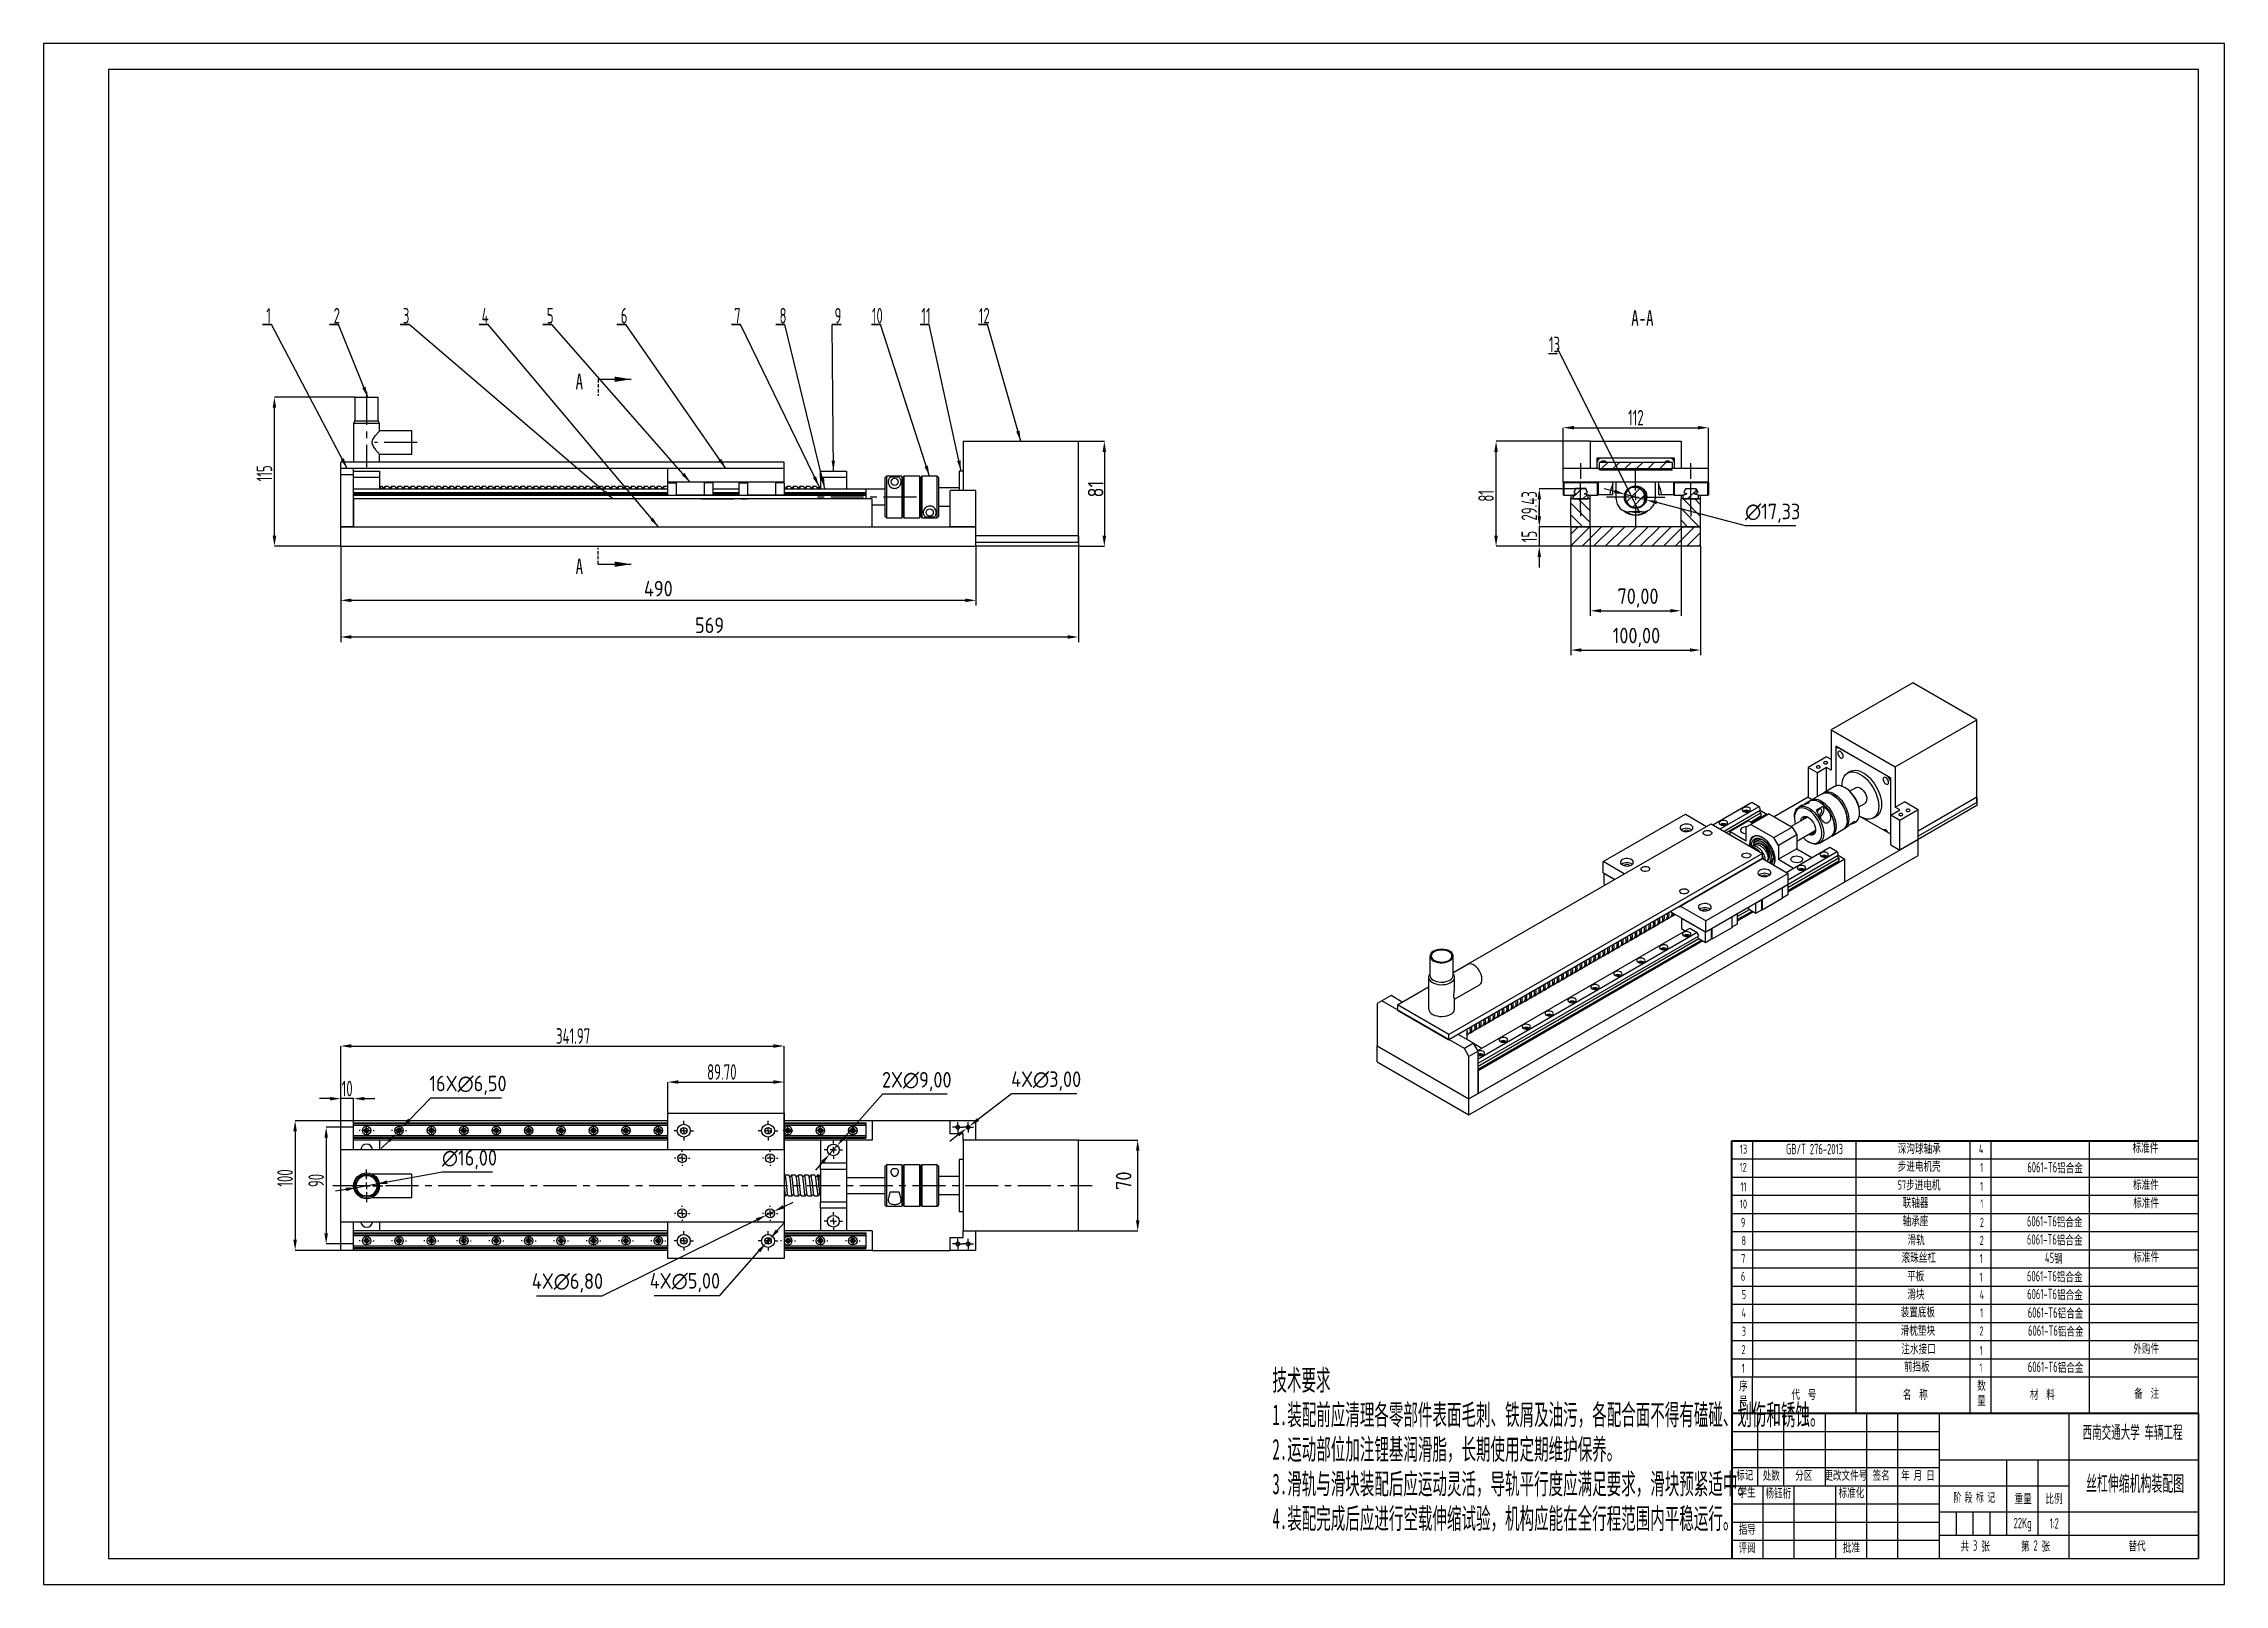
# Model space of a CAD drawing. Header units: millimetres. Extents: x 0 to 2384, y 0 to 647.
# Drawn here: x 0 to 841, y 0 to 594 of the extents above; entities that cross this region are included whole.
import ezdxf

# ---------------------------------------------------------------- set-up
doc = ezdxf.new("R2010")
doc.units = ezdxf.units.MM
doc.header["$PDSIZE"] = -1
doc.linetypes.add('CENTERX2', pattern=[20.32, 12.7, -2.54, 2.54, -2.54])
doc.linetypes.add('HIDDEN', pattern=[1.905, 1.27, -0.635])
for name, color, linetype in [('10', 7, 'Continuous'), ('5', 7, 'Continuous'), ('9', 7, 'Continuous'), ('SLD-0', 7, 'Continuous')]:
    doc.layers.add(name, color=color, linetype=linetype)
doc.styles.add('SLDTEXTSTYLE0', font='TXT', dxfattribs={"width": 0.7, "bigfont": 'bigfont'})
doc.styles.add('SLDTEXTSTYLE1', font='TXT', dxfattribs={"width": 0.633333, "bigfont": 'bigfont'})
doc.styles.add('SLDTEXTSTYLE2', font='TXT', dxfattribs={"width": 0.7})
doc.styles.add('SLDTEXTSTYLE3', font='TXT', dxfattribs={"width": 0.616667})
doc.dimstyles.new('ISO-25', dxfattribs={"dimtxt": 2.5, "dimasz": 2.5, "dimexe": 1.25, "dimexo": 0.625, "dimtad": 1, "dimtxsty": 'Standard', "dimcen": 2.5, "dimadec": 0, "dimazin": 0, "dimtfac": 1, "dimtmove": 0, "dimatfit": 3, "dimfxl": 1, "dimarcsym": 0})
doc.dimstyles.new('SLDDIMSTYLE0', dxfattribs={"dimtxt": 3.5, "dimasz": 4.08, "dimexe": 0, "dimexo": 0.0625, "dimgap": 0.875, "dimtad": 2, "dimlfac": 2, "dimrnd": 1e-09, "dimzin": 12, "dimdsep": 46, "dimtxsty": 'SLDTEXTSTYLE2', "dimsah": 1, "dimcen": 0.09, "dimadec": 0, "dimazin": 3, "dimtfac": 1, "dimtofl": 0, "dimtmove": 0, "dimatfit": 3, "dimfxl": 1, "dimfrac": 2, "dimtolj": 1, "dimtzin": 12, "dimarcsym": 0})
doc.dimstyles.new('SLDDIMSTYLE1', dxfattribs={"dimtxt": 0.18, "dimasz": 4.08, "dimexe": 0, "dimexo": 0.0625, "dimgap": 0, "dimtad": 0, "dimtih": 1, "dimtoh": 1, "dimdec": 0, "dimrnd": 1e-09, "dimzin": 0, "dimdsep": 46, "dimtxsty": 'Standard', "dimsah": 1, "dimcen": 0.09, "dimadec": 0, "dimazin": 0, "dimtfac": 4.08, "dimtdec": 0, "dimtofl": 0, "dimtmove": 0, "dimatfit": 3, "dimfxl": 1, "dimfrac": 2, "dimtolj": 1, "dimtzin": 0, "dimarcsym": 0})
doc.dimstyles.new('SLDDIMSTYLE2', dxfattribs={"dimtxt": 3.5, "dimasz": 4.08, "dimexe": 0, "dimexo": 0.0625, "dimgap": 0.875, "dimtad": 2, "dimlfac": 2, "dimrnd": 1e-09, "dimzin": 4, "dimdsep": 46, "dimtxsty": 'SLDTEXTSTYLE2', "dimsah": 1, "dimcen": 0.09, "dimadec": 0, "dimazin": 1, "dimtfac": 1, "dimtofl": 0, "dimtmove": 0, "dimatfit": 3, "dimfxl": 1, "dimfrac": 2, "dimtolj": 1, "dimtzin": 12, "dimarcsym": 0})
doc.dimstyles.new('SLDDIMSTYLE3', dxfattribs={"dimtxt": 3.5, "dimasz": 4.08, "dimexe": 0, "dimexo": 0.0625, "dimgap": 0.875, "dimtad": 2, "dimlfac": 2, "dimrnd": 1e-09, "dimzin": 12, "dimdsep": 46, "dimtxsty": 'SLDTEXTSTYLE2', "dimsah": 1, "dimcen": 0.09, "dimadec": 0, "dimazin": 3, "dimtfac": 1, "dimtmove": 0, "dimatfit": 0, "dimfxl": 1, "dimfrac": 2, "dimtolj": 1, "dimtzin": 12, "dimarcsym": 0})
doc.dimstyles.new('SLDDIMSTYLE9', dxfattribs={"dimtxt": 0.18, "dimasz": 1.016, "dimexe": 0, "dimexo": 0.0625, "dimgap": 0, "dimtad": 0, "dimtih": 1, "dimtoh": 1, "dimdec": 0, "dimrnd": 1e-09, "dimzin": 0, "dimdsep": 46, "dimtxsty": 'Standard', "dimblk1": 'DOT', "dimblk2": 'DOT', "dimsah": 1, "dimcen": 0.09, "dimadec": 0, "dimazin": 0, "dimtfac": 1.016, "dimtdec": 0, "dimtofl": 0, "dimtmove": 0, "dimatfit": 3, "dimldrblk": 'DOT', "dimfxl": 1, "dimfrac": 2, "dimtolj": 1, "dimtzin": 0, "dimarcsym": 0})

msp = doc.modelspace()

# ---------------------------------------------------------------- texts
at = {"color": 7, "linetype": 'Continuous', "lineweight": 25, "insert": (205.1626, 466.7649), "char_height": 6, "width": 1.633333, "attachment_point": 1, "style": 'SLDTEXTSTYLE2'}
msp.add_mtext('A', dxfattribs=at)
at = {"lineweight": 25, "insert": (402.7065, 419.0396), "char_height": 6, "attachment_point": 1, "rotation": 90}
msp.add_mtext_dynamic_manual_height_columns('\\pxt1;{\\Fgbenor|c134;81}', width=6.607544, gutter_width=17.5, heights=[0], dxfattribs=at)
at = {"color": 7, "linetype": 'Continuous', "lineweight": 25, "insert": (205.1626, 395.4649), "char_height": 6, "attachment_point": 1, "style": 'SLDTEXTSTYLE2'}
msp.add_mtext('A', dxfattribs=at)
at = {"insert": (413.5395, 152.0923), "char_height": 6, "attachment_point": 1, "rotation": 90}
msp.add_mtext_dynamic_manual_height_columns('{\\Fgbenor|c134;70}', width=6.607544, gutter_width=17.5, heights=[0], dxfattribs=at)
at = {"layer": '10', "lineweight": 25, "insert": (616.5703, 491.2365), "char_height": 6, "attachment_point": 2, "style": 'SLDTEXTSTYLE2'}
msp.add_mtext('A-A', dxfattribs=at)
at = {"layer": '10', "color": 7, "insert": (756.5264, 16.9881), "char_height": 3.5, "width": 81.306745, "attachment_point": 2, "style": 'SLDTEXTSTYLE0'}
msp.add_mtext('{\\fHYSWLongFangSong|b0|i0|c134|p2;共 \\Fgbenor|c134;\\H1.14286x;3 \\fHYSWLongFangSong|b0|i0|c134|p2;\\H0.875x;张        第 \\Fgbenor|c134;\\H1.14286x;2\\fHYSWLongFangSong|b0|i0|c134|p2;\\H0.875x; 张}', dxfattribs=at)
at = {"layer": '10', "insert": (656.9715, 15.8857), "char_height": 3.5, "attachment_point": 2, "style": 'SLDTEXTSTYLE0'}
msp.add_mtext('{\\fHYSWLongFangSong|b0|i0|c134|p2;评阅}', dxfattribs=at)
at = {"layer": '9', "color": 7, "insert": (805.5942, 61.19), "char_height": 5, "width": 48.47928, "attachment_point": 2, "style": 'SLDTEXTSTYLE2'}
msp.add_mtext('{\\fHYSWLongFangSong|b0|i0|c134|p2;西南交通大学 车辆工程}', dxfattribs=at)
at = {"layer": '9', "color": 7, "lineweight": 25, "insert": (656.0573, 43.9398), "char_height": 3.5, "attachment_point": 2, "style": 'SLDTEXTSTYLE0'}
msp.add_mtext('{\\fHYSWLongFangSong|b0|i0|c134|p2;标记}', dxfattribs=at)
at = {"layer": '9', "color": 7, "attachment_point": 2}
for s, insert, char_height, style in [('{\\fHYSWLongFangSong|b0|i0|c134|p2;处数}', (666.2731, 43.8062), 3.5, 'SLDTEXTSTYLE0'), ('{\\fHYSWLongFangSong|b0|i0|c134|p2;分区}', (678.8014, 43.8062), 3.5, 'SLDTEXTSTYLE0'), ('{\\fHYSWLongFangSong|b0|i0|c134|p2;更改文件号}', (695.0311, 43.8062), 3.5, 'SLDTEXTSTYLE0'), ('{\\fHYSWLongFangSong|b0|i0|c134|p2;签名}', (708.6453, 43.8062), 3.5, 'SLDTEXTSTYLE0'), ('{\\fHYSWLongFangSong|b0|i0|c134|p2;年 月 日}', (722.7992, 43.8062), 3.5, 'SLDTEXTSTYLE2'), ('{\\fHYSWLongFangSong|b0|i0|c134|p2;丝杠伸缩机构装配图}', (806.5788, 41.941), 6, 'SLDTEXTSTYLE2'), ('{\\fHYSWLongFangSong|b0|i0|c134|p2;学生}', (656.9287, 37.2667), 3.5, 'SLDTEXTSTYLE0'), ('{\\fHYSWLongFangSong|b0|i0|c134|p2;杨钰桁}', (668.9723, 36.9485), 3.5, 'SLDTEXTSTYLE0'), ('{\\fHYSWLongFangSong|b0|i0|c134|p2;标准化}', (697.1906, 37.0873), 3.5, 'SLDTEXTSTYLE0'), ('{\\fHYSWLongFangSong|b0|i0|c134|p2;阶 段 标 记}', (744.5362, 35.3103), 3.5, 'SLDTEXTSTYLE1'), ('{\\fHYSWLongFangSong|b0|i0|c134|p2;重量}', (763.4015, 34.8103), 3.5, 'SLDTEXTSTYLE0'), ('{\\fHYSWLongFangSong|b0|i0|c134|p2;比例}', (775.295, 34.8103), 3.5, 'SLDTEXTSTYLE0'), ('{\\Fgbenor|c134;22Kg}', (763.2018, 25.6544), 4, 'SLDTEXTSTYLE0'), ('{\\fHYSWLongFangSong|b0|i0|c134|p2;指导}', (657.0094, 23), 3.5, 'SLDTEXTSTYLE0'), ('{\\fHYSWLongFangSong|b0|i0|c134|p2;批准}', (697.1624, 16), 3.5, 'SLDTEXTSTYLE0')]:
    msp.add_mtext(s, dxfattribs=dict(at, insert=insert, char_height=char_height, style=style))
at = {"layer": 'SLD-0', "insert": (775.3834, 25.5259), "char_height": 4, "width": 4.083333, "attachment_point": 2, "style": 'SLDTEXTSTYLE3'}
msp.add_mtext('{\\Fgbenor|c134;1:2}', dxfattribs=at)
at = {"layer": 'SLD-0', "insert": (804.0132, 16.6126), "char_height": 3.5, "attachment_point": 1, "style": 'SLDTEXTSTYLE0'}
msp.add_mtext('{\\fHYSWLongFangSong|b0|i0|c134|p2;替代}', dxfattribs=at)

# ---------------------------------------------------------------- blocks, each defined once
blk = doc.blocks.new('SW_NOTE_0')
at = {"layer": '10', "color": 0, "insert": (0, -17.75), "char_height": 8, "width": 278.8511, "attachment_point": 1, "style": 'SLDTEXTSTYLE0'}
blk.add_mtext('{\\fHYSWLongFangSong|b0|i0|c134|p2;技术要求\\P1.装配前应清理各零部件表面毛刺、铁屑及油污，各配合面不得有磕碰、划伤和锈蚀。\\P2.运动部位加注锂基润滑脂，长期使用定期维护保养。\\P3.滑轨与滑块装配后应运动灵活，导轨平行度应满足要求，滑块预紧适中。\\P4.装配完成后应进行空载伸缩试验，机构应能在全行程范围内平稳运行。}', dxfattribs=at)
blk = doc.blocks.new('SW_TABLEANNOTATION_0')
at = {"lineweight": 40}
for p, q in [((197.81, 0.55), (197.81, 7.55)), ((197.81, 7.55), (377.81, 7.55)), ((197.81, -6.45), (197.81, 0.55)), ((335.81, 7.55), (345.81, 7.55)), ((197.81, -13.45), (197.81, -6.45)), ((197.81, -20.45), (197.81, -13.45)), ((197.81, -27.45), (197.81, -20.45)), ((197.81, -34.45), (197.81, -27.45)), ((197.81, -41.45), (197.81, -34.45)), ((197.81, -48.45), (197.81, -41.45)), ((197.81, -55.45), (197.81, -48.45)), ((197.81, -62.45), (197.81, -55.45)), ((197.81, -69.45), (197.81, -62.45)), ((197.81, -76.45), (197.81, -69.45)), ((197.81, -83.45), (197.81, -76.45)), ((197.81, -83.45), (197.81, -97.45))]:
    blk.add_line(p, q, dxfattribs=at)
for p, q in [((197.81, 0.55), (377.81, 0.55)), ((205.81, 7.55), (205.81, 0.55)), ((205.81, 0.55), (205.81, -6.45)), ((245.81, 0.55), (245.81, 7.55)), ((245.81, -6.45), (245.81, 0.55)), ((289.81, 0.55), (289.81, 7.55)), ((289.81, -6.45), (289.81, 0.55)), ((297.81, 0.55), (297.81, 7.55)), ((297.81, -6.45), (297.81, 0.55)), ((335.81, 0.55), (335.81, 7.55)), ((335.81, -6.45), (335.81, 0.55)), ((335.81, 0.55), (345.81, 0.55)), ((377.81, 0.55), (377.81, 7.55)), ((377.81, -6.45), (377.81, 0.55)), ((197.81, -6.45), (377.81, -6.45)), ((205.81, -6.45), (205.81, -13.45)), ((245.81, -13.45), (245.81, -6.45)), ((289.81, -13.45), (289.81, -6.45)), ((297.81, -13.45), (297.81, -6.45)), ((335.81, -13.45), (335.81, -6.45)), ((335.81, -6.45), (345.81, -6.45)), ((377.81, -13.45), (377.81, -6.45)), ((197.81, -13.45), (377.81, -13.45)), ((205.81, -13.45), (205.81, -20.45)), ((245.81, -20.45), (245.81, -13.45)), ((289.81, -20.45), (289.81, -13.45)), ((297.81, -20.45), (297.81, -13.45)), ((335.81, -20.45), (335.81, -13.45)), ((335.81, -13.45), (345.81, -13.45)), ((377.81, -20.45), (377.81, -13.45)), ((197.81, -20.45), (377.81, -20.45)), ((205.81, -20.45), (205.81, -27.45)), ((245.81, -27.45), (245.81, -20.45)), ((289.81, -27.45), (289.81, -20.45)), ((297.81, -27.45), (297.81, -20.45)), ((335.81, -27.45), (335.81, -20.45)), ((335.81, -20.45), (345.81, -20.45)), ((377.81, -27.45), (377.81, -20.45)), ((197.81, -27.45), (377.81, -27.45)), ((205.81, -27.45), (205.81, -34.45)), ((245.81, -34.45), (245.81, -27.45)), ((289.81, -34.45), (289.81, -27.45)), ((297.81, -34.45), (297.81, -27.45)), ((335.81, -34.45), (335.81, -27.45)), ((335.81, -27.45), (345.81, -27.45)), ((377.81, -34.45), (377.81, -27.45)), ((197.81, -34.45), (377.81, -34.45)), ((197.81, -41.45), (377.81, -41.45)), ((205.81, -34.45), (205.81, -41.45)), ((205.81, -41.45), (205.81, -48.45)), ((245.81, -41.45), (245.81, -34.45)), ((245.81, -48.45), (245.81, -41.45)), ((289.81, -41.45), (289.81, -34.45)), ((289.81, -48.45), (289.81, -41.45)), ((297.81, -41.45), (297.81, -34.45)), ((297.81, -48.45), (297.81, -41.45)), ((335.81, -41.45), (335.81, -34.45)), ((335.81, -34.45), (345.81, -34.45)), ((335.81, -48.45), (335.81, -41.45)), ((335.81, -41.45), (345.81, -41.45)), ((377.81, -41.45), (377.81, -34.45)), ((377.81, -48.45), (377.81, -41.45)), ((197.81, -48.45), (377.81, -48.45)), ((205.81, -48.45), (205.81, -55.45)), ((245.81, -55.45), (245.81, -48.45)), ((289.81, -55.45), (289.81, -48.45)), ((297.81, -55.45), (297.81, -48.45)), ((335.81, -55.45), (335.81, -48.45)), ((335.81, -48.45), (345.81, -48.45)), ((377.81, -55.45), (377.81, -48.45)), ((197.81, -55.45), (377.81, -55.45)), ((205.81, -55.45), (205.81, -62.45)), ((245.81, -62.45), (245.81, -55.45)), ((289.81, -62.45), (289.81, -55.45)), ((297.81, -62.45), (297.81, -55.45)), ((335.81, -62.45), (335.81, -55.45)), ((335.81, -55.45), (345.81, -55.45)), ((377.81, -62.45), (377.81, -55.45)), ((197.81, -62.45), (377.81, -62.45)), ((205.81, -62.45), (205.81, -69.45)), ((245.81, -69.45), (245.81, -62.45)), ((289.81, -69.45), (289.81, -62.45)), ((297.81, -69.45), (297.81, -62.45)), ((335.81, -69.45), (335.81, -62.45)), ((335.81, -62.45), (345.81, -62.45)), ((377.81, -69.45), (377.81, -62.45)), ((197.81, -69.45), (377.81, -69.45)), ((205.81, -69.45), (205.81, -76.45)), ((245.81, -76.45), (245.81, -69.45)), ((289.81, -76.45), (289.81, -69.45)), ((297.81, -76.45), (297.81, -69.45)), ((335.81, -76.45), (335.81, -69.45)), ((335.81, -69.45), (345.81, -69.45)), ((377.81, -76.45), (377.81, -69.45)), ((197.81, -76.45), (377.81, -76.45)), ((205.81, -76.45), (205.81, -83.45)), ((205.81, -97.45), (205.81, -83.45)), ((245.81, -83.45), (245.81, -76.45)), ((245.81, -97.45), (245.81, -83.45)), ((289.81, -83.45), (289.81, -76.45)), ((289.81, -97.45), (289.81, -83.45)), ((297.81, -83.45), (297.81, -76.45)), ((297.81, -97.45), (297.81, -83.45)), ((335.81, -83.45), (335.81, -76.45)), ((335.81, -76.45), (345.81, -76.45)), ((335.81, -97.45), (335.81, -83.45)), ((335.81, -83.45), (345.81, -83.45)), ((377.81, -83.45), (377.81, -76.45)), ((377.81, -97.45), (377.81, -83.45)), ((335.81, -97.45), (335.81, -90.45)), ((197.81, -97.45), (205.81, -97.45)), ((205.81, -97.45), (245.81, -97.45)), ((245.81, -97.45), (289.81, -97.45)), ((289.81, -97.45), (297.81, -97.45)), ((297.81, -97.45), (335.81, -97.45)), ((335.81, -97.45), (357.81, -97.45)), ((357.81, -97.45), (377.81, -97.45))]:
    blk.add_line(p, q)
at = {"layer": '10', "color": 0, "lineweight": 40}
for p, q in [((197.81, 7.55), (223.63, 7.55)), ((223.63, 7.55), (304.79, 7.55)), ((304.79, 7.55), (335.81, 7.55)), ((345.81, 7.55), (352.2, 7.55))]:
    blk.add_line(p, q, dxfattribs=at)
at = {"layer": '10', "color": 0}
for p, q in [((197.81, 0.55), (223.63, 0.55)), ((223.63, 0.55), (304.79, 0.55)), ((304.79, 0.55), (335.81, 0.55)), ((345.81, 0.55), (352.2, 0.55)), ((352.2, 7.55), (377.81, 7.55)), ((352.2, 0.55), (377.81, 0.55)), ((197.81, -6.45), (223.63, -6.45)), ((223.63, -6.45), (304.79, -6.45)), ((304.79, -6.45), (335.81, -6.45)), ((345.81, -6.45), (352.2, -6.45)), ((352.2, -6.45), (377.81, -6.45)), ((197.81, -13.45), (223.63, -13.45)), ((223.63, -13.45), (304.79, -13.45)), ((304.79, -13.45), (335.81, -13.45)), ((345.81, -13.45), (352.2, -13.45)), ((352.2, -13.45), (377.81, -13.45)), ((197.81, -20.45), (223.63, -20.45)), ((223.63, -20.45), (304.79, -20.45)), ((304.79, -20.45), (335.81, -20.45)), ((345.81, -20.45), (352.2, -20.45)), ((352.2, -20.45), (377.81, -20.45)), ((197.81, -27.45), (223.63, -27.45)), ((223.63, -27.45), (304.79, -27.45)), ((304.79, -27.45), (335.81, -27.45)), ((345.81, -27.45), (352.2, -27.45)), ((352.2, -27.45), (377.81, -27.45)), ((197.81, -34.45), (223.63, -34.45)), ((197.81, -41.45), (223.63, -41.45)), ((223.63, -34.45), (304.79, -34.45)), ((223.63, -41.45), (304.79, -41.45)), ((304.79, -34.45), (335.81, -34.45)), ((304.79, -41.45), (335.81, -41.45)), ((345.81, -34.45), (352.2, -34.45)), ((345.81, -41.45), (352.2, -41.45)), ((352.2, -34.45), (377.81, -34.45)), ((352.2, -41.45), (377.81, -41.45)), ((197.81, -48.45), (223.63, -48.45)), ((223.63, -48.45), (304.79, -48.45)), ((304.79, -48.45), (335.81, -48.45)), ((345.81, -48.45), (352.2, -48.45)), ((352.2, -48.45), (377.81, -48.45)), ((197.81, -55.45), (223.63, -55.45)), ((223.63, -55.45), (304.79, -55.45)), ((304.79, -55.45), (335.81, -55.45)), ((345.81, -55.45), (352.2, -55.45)), ((352.2, -55.45), (377.81, -55.45)), ((197.81, -62.45), (223.63, -62.45)), ((223.63, -62.45), (304.79, -62.45)), ((304.79, -62.45), (335.81, -62.45)), ((345.81, -62.45), (352.2, -62.45)), ((352.2, -62.45), (377.81, -62.45)), ((197.81, -69.45), (223.63, -69.45)), ((223.63, -69.45), (304.79, -69.45)), ((304.79, -69.45), (335.81, -69.45)), ((345.81, -69.45), (352.2, -69.45)), ((352.2, -69.45), (377.81, -69.45)), ((197.81, -76.45), (223.63, -76.45)), ((197.81, -83.45), (223.63, -83.45)), ((223.63, -76.45), (304.79, -76.45)), ((223.63, -83.45), (304.79, -83.45)), ((304.79, -76.45), (335.81, -76.45)), ((304.79, -83.45), (335.81, -83.45)), ((345.81, -76.45), (352.2, -76.45)), ((345.81, -83.45), (352.2, -83.45)), ((352.2, -76.45), (377.81, -76.45)), ((352.2, -83.45), (377.81, -83.45))]:
    blk.add_line(p, q, dxfattribs=at)
at = {"layer": '10', "color": 0, "char_height": 3.5, "attachment_point": 1}
for s, insert, style in [('{\\Fgbenor|c134;13}', (200.99, 6.1), 'SLDTEXTSTYLE3'), ('\\pxi-2,l3,t3;{\\Fgbenor|c134;\\H1.14286x;GB/T 276-2013}', (215.27, 6.39), 'SLDTEXTSTYLE0'), ('{\\fHYSWLongFangSong|b0|i0|c134|p2;步进电机壳}', (261.83, -0.47), 'SLDTEXTSTYLE0'), ('{\\fHYSWLongFangSong|b0|i0|c134|p2;深沟球轴承}', (261.9, 6.38), 'SLDTEXTSTYLE2'), ('{\\fHYSWLongFangSong|b0|i0|c134|p2;标准件}', (352.4, 6.66), 'SLDTEXTSTYLE0'), ('{\\Fgbenor|c134;12}', (200.88, -0.98), 'SLDTEXTSTYLE3'), ('{\\Fgbenor|c134;57\\fHYSWLongFangSong|b0|i0|c134|p2;步进电机}', (261.83, -7.72), 'SLDTEXTSTYLE0'), ('{\\Fgbenor|c134;1}', (293.63, -8.26), 'SLDTEXTSTYLE3'), ('{\\Fgbenor|c134;1}', (293.64, -0.97), 'SLDTEXTSTYLE3'), ('\\pxi-2,l3,t3;{\\Fgbenor|c134;\\H1.14286x;6061-T6\\fHYSWLongFangSong|b0|i0|c134|p2;\\H0.875x;铝合金}', (308.31, -0.61), 'SLDTEXTSTYLE0'), ('{\\fHYSWLongFangSong|b0|i0|c134|p2;标准件}', (352.57, -7.58), 'SLDTEXTSTYLE0'), ('{\\Fgbenor|c134;10}', (201, -15.07), 'SLDTEXTSTYLE3'), ('{\\Fgbenor|c134;11}', (201.18, -8.44), 'SLDTEXTSTYLE3'), ('{\\fHYSWLongFangSong|b0|i0|c134|p2;联轴器}', (263.76, -14.45), 'SLDTEXTSTYLE0'), ('{\\Fgbenor|c134;1}', (293.69, -15.04), 'SLDTEXTSTYLE3'), ('{\\fHYSWLongFangSong|b0|i0|c134|p2;标准件}', (352.65, -14.56), 'SLDTEXTSTYLE0'), ('{\\Fgbenor|c134;9}', (201.36, -22.17), 'SLDTEXTSTYLE3'), ('{\\fHYSWLongFangSong|b0|i0|c134|p2;轴承座}', (263.72, -21.58), 'SLDTEXTSTYLE0'), ('\\pxi-2,l3,t3;{\\Fgbenor|c134;\\H1.14286x;6061-T6\\fHYSWLongFangSong|b0|i0|c134|p2;\\H0.875x;铝合金}', (308.17, -21.45), 'SLDTEXTSTYLE0'), ('{\\fHYSWLongFangSong|b0|i0|c134|p2;滑轨}', (265.61, -28.83), 'SLDTEXTSTYLE0'), ('{\\Fgbenor|c134;2}', (293.43, -29.06), 'SLDTEXTSTYLE3'), ('\\pxi-2,l3,t3;{\\Fgbenor|c134;\\H1.14286x;6061-T6\\fHYSWLongFangSong|b0|i0|c134|p2;\\H0.875x;铝合金}', (308.16, -28.45), 'SLDTEXTSTYLE0'), ('{\\Fgbenor|c134;7}', (201.47, -36.09), 'SLDTEXTSTYLE3'), ('{\\fHYSWLongFangSong|b0|i0|c134|p2;滚珠丝杠}', (263.33, -35.68), 'SLDTEXTSTYLE0'), ('\\pxi-2,l3,t3;{\\Fgbenor|c134;\\H1.14286x;45\\fHYSWLongFangSong|b0|i0|c134|p2;\\H0.875x;钢}', (315.12, -35.52), 'SLDTEXTSTYLE0'), ('{\\fHYSWLongFangSong|b0|i0|c134|p2;标准件}', (352.67, -35.43), 'SLDTEXTSTYLE0'), ('{\\Fgbenor|c134;6}', (201.37, -42.94), 'SLDTEXTSTYLE3'), ('{\\Fgbenor|c134;5}', (201.68, -49.96), 'SLDTEXTSTYLE3'), ('{\\fHYSWLongFangSong|b0|i0|c134|p2;平板}', (265.5, -42.8), 'SLDTEXTSTYLE0'), ('{\\fHYSWLongFangSong|b0|i0|c134|p2;滑块}', (265.54, -49.8), 'SLDTEXTSTYLE0'), ('{\\Fgbenor|c134;1}', (293.41, -43.28), 'SLDTEXTSTYLE3'), ('{\\Fgbenor|c134;4}', (293.42, -50.03), 'SLDTEXTSTYLE3'), ('\\pxi-2,l3,t3;{\\Fgbenor|c134;\\H1.14286x;6061-T6\\fHYSWLongFangSong|b0|i0|c134|p2;\\H0.875x;铝合金}', (308.17, -42.62), 'SLDTEXTSTYLE0'), ('\\pxi-2,l3,t3;{\\Fgbenor|c134;\\H1.14286x;6061-T6\\fHYSWLongFangSong|b0|i0|c134|p2;\\H0.875x;铝合金}', (308.26, -49.52), 'SLDTEXTSTYLE0'), ('{\\Fgbenor|c134;4}', (201.55, -56.97), 'SLDTEXTSTYLE3'), ('{\\fHYSWLongFangSong|b0|i0|c134|p2;装置底板}', (262.99, -56.66), 'SLDTEXTSTYLE0'), ('{\\Fgbenor|c134;1}', (293.59, -57.02), 'SLDTEXTSTYLE3'), ('\\pxi-2,l3,t3;{\\Fgbenor|c134;\\H1.14286x;6061-T6\\fHYSWLongFangSong|b0|i0|c134|p2;\\H0.875x;铝合金}', (308.47, -56.64), 'SLDTEXTSTYLE0'), ('{\\Fgbenor|c134;3}', (201.71, -64.14), 'SLDTEXTSTYLE3'), ('{\\fHYSWLongFangSong|b0|i0|c134|p2;滑枕垫块}', (263.01, -63.73), 'SLDTEXTSTYLE0'), ('\\pxi-2,l3,t3;{\\Fgbenor|c134;\\H1.14286x;6061-T6\\fHYSWLongFangSong|b0|i0|c134|p2;\\H0.875x;铝合金}', (308.58, -63.62), 'SLDTEXTSTYLE0'), ('{\\Fgbenor|c134;2}', (201.59, -71.18), 'SLDTEXTSTYLE3'), ('{\\fHYSWLongFangSong|b0|i0|c134|p2;注水接口}', (263.24, -70.85), 'SLDTEXTSTYLE0'), ('{\\fHYSWLongFangSong|b0|i0|c134|p2;外购件}', (352.67, -70.73), 'SLDTEXTSTYLE0'), ('{\\Fgbenor|c134;1}', (201.69, -78.36), 'SLDTEXTSTYLE3'), ('{\\fHYSWLongFangSong|b0|i0|c134|p2;前挡板}', (264.21, -77.64), 'SLDTEXTSTYLE0'), ('\\pxi-2,l3,t3;{\\Fgbenor|c134;\\H1.14286x;6061-T6\\fHYSWLongFangSong|b0|i0|c134|p2;\\H0.875x;铝合金}', (308.51, -77.57), 'SLDTEXTSTYLE0'), ('{\\fHYSWLongFangSong|b0|i0|c134|p2;序\\P号}', (200.67, -85.13), 'SLDTEXTSTYLE0'), ('{\\fHYSWLongFangSong|b0|i0|c134|p2;代  号}', (220.81, -88.45), 'SLDTEXTSTYLE0'), ('{\\fHYSWLongFangSong|b0|i0|c134|p2;名  称}', (263.81, -88.45), 'SLDTEXTSTYLE0'), ('{\\fHYSWLongFangSong|b0|i0|c134|p2;数\\P量}', (292.48, -85), 'SLDTEXTSTYLE0'), ('{\\fHYSWLongFangSong|b0|i0|c134|p2;材  料}', (312.81, -88.45), 'SLDTEXTSTYLE0'), ('{\\fHYSWLongFangSong|b0|i0|c134|p2;备  注}', (353.06, -88.05), 'SLDTEXTSTYLE0')]:
    blk.add_mtext(s, dxfattribs=dict(at, insert=insert, style=style))
at = {"layer": '10', "color": 0, "char_height": 3.5, "attachment_point": 1, "style": 'SLDTEXTSTYLE3'}
for s, insert, width in [('{\\Fgbenor|c134;4}', (293.13, 6.17), 1.6333), ('{\\Fgbenor|c134;2}', (293.51, -22.13), 0.3597), ('{\\Fgbenor|c134;8}', (201.57, -29.19), 1.6333), ('{\\Fgbenor|c134;1}', (293.47, -36.09), 0.8167), ('{\\Fgbenor|c134;2}', (293.37, -63.97), 1.0401), ('{\\Fgbenor|c134;1}', (293.42, -71.52), 1.9221), ('{\\Fgbenor|c134;1}', (293.31, -78.26), 0.8993)]:
    blk.add_mtext(s, dxfattribs=dict(at, insert=insert, width=width))
blk = doc.blocks.new('_D')
at = {"layer": '10', "color": 0, "lineweight": -2, "transparency": 16777216}
for p, q in [((120, 457.7), (89.01, 457.7)), ((89.01, 404.28), (89.01, 453.62)), ((114.5, 400.2), (89.01, 400.2))]:
    blk.add_line(p, q, dxfattribs=at)
at = {"layer": '10', "color": 0, "transparency": 16777216}
for points in [[(88.33, 453.62), (89.69, 453.62), (89.01, 457.7)], [(88.33, 404.28), (89.69, 404.28), (89.01, 400.2)]]:
    blk.add_solid(points, dxfattribs=at)
at = {"layer": 'Defpoints', "color": 0, "transparency": 16777216}
for p in [(89.01, 457.7), (120.06, 457.7), (114.56, 400.2)]:
    blk.add_point(p, dxfattribs=at)
at = {"layer": '10', "color": 0, "transparency": 16777216, "insert": (82.14, 428.35), "char_height": 3.5, "attachment_point": 2, "rotation": 90, "style": 'SLDTEXTSTYLE2'}
blk.add_mtext('\\A1;{\\Fgbenor|c134;\\H1.71429x;115}', dxfattribs=at)
blk = doc.blocks.new('_D_2')
at = {"layer": '10', "color": 0, "lineweight": -2, "transparency": 16777216}
for p, q in [((399.13, 440.7), (409.06, 440.7)), ((409.06, 436.62), (409.06, 404.28)), ((399.13, 400.2), (409.06, 400.2))]:
    blk.add_line(p, q, dxfattribs=at)
at = {"layer": '10', "color": 0, "transparency": 16777216}
for points in [[(408.38, 436.62), (409.74, 436.62), (409.06, 440.7)], [(408.38, 404.28), (409.74, 404.28), (409.06, 400.2)]]:
    blk.add_solid(points, dxfattribs=at)
at = {"layer": 'Defpoints', "color": 0, "transparency": 16777216}
for p in [(399.06, 440.7), (399.06, 400.2), (409.06, 400.2)]:
    blk.add_point(p, dxfattribs=at)
blk = doc.blocks.new('SW_NOTE_0_1')
at = {"layer": '10', "color": 0}
for p, q in [((-3.46, 0), (0, 0)), ((0, 0), (-3.46, 0)), ((-3.46, 0), (0, 0)), ((0, 0), (-3.46, 0)), ((-3.46, 0), (0, 0)), ((0, 0), (-3.46, 0))]:
    blk.add_line(p, q, dxfattribs=at)
at = {"layer": '10', "color": 0, "insert": (-1.19, 6.45), "char_height": 6, "attachment_point": 2, "style": 'SLDTEXTSTYLE2'}
blk.add_mtext('{\\Fgbenor|c134;1}', dxfattribs=at)
blk = doc.blocks.new('SW_NOTE_0_2')
at = {"layer": '10', "color": 0}
for p, q in [((-3.46, 0), (0, 0)), ((0, 0), (-3.46, 0)), ((-3.46, 0), (0, 0)), ((0, 0), (-3.46, 0)), ((-3.46, 0), (0, 0)), ((0, 0), (-3.46, 0))]:
    blk.add_line(p, q, dxfattribs=at)
at = {"layer": '10', "color": 0, "insert": (-0.64, 6.45), "char_height": 6, "attachment_point": 2, "style": 'SLDTEXTSTYLE2'}
blk.add_mtext('{\\Fgbenor|c134;2}', dxfattribs=at)
blk = doc.blocks.new('SW_NOTE_0_3')
at = {"layer": '10', "color": 0}
for p, q in [((-3.46, 0), (0, 0)), ((0, 0), (-3.46, 0)), ((-3.46, 0), (0, 0)), ((0, 0), (-3.46, 0)), ((-3.46, 0), (0, 0)), ((0, 0), (-3.46, 0))]:
    blk.add_line(p, q, dxfattribs=at)
at = {"layer": '10', "color": 0, "insert": (-1.18, 6.45), "char_height": 6, "attachment_point": 2, "style": 'SLDTEXTSTYLE2'}
blk.add_mtext('{\\Fgbenor|c134;3}', dxfattribs=at)
blk = doc.blocks.new('SW_NOTE_0_4')
at = {"layer": '10', "color": 0}
for p, q in [((-3.46, 0), (0, 0)), ((0, 0), (-3.46, 0)), ((-3.46, 0), (0, 0)), ((0, 0), (-3.46, 0)), ((-3.46, 0), (0, 0)), ((0, 0), (-3.46, 0))]:
    blk.add_line(p, q, dxfattribs=at)
at = {"layer": '10', "color": 0, "insert": (-1.19, 6.45), "char_height": 6, "attachment_point": 2, "style": 'SLDTEXTSTYLE2'}
blk.add_mtext('{\\Fgbenor|c134;4}', dxfattribs=at)
blk = doc.blocks.new('SW_NOTE_0_5')
at = {"layer": '10', "color": 0}
for p, q in [((-3.46, 0), (0, 0)), ((0, 0), (-3.46, 0)), ((-3.46, 0), (0, 0)), ((0, 0), (-3.46, 0)), ((-3.46, 0), (0, 0)), ((0, 0), (-3.46, 0))]:
    blk.add_line(p, q, dxfattribs=at)
at = {"layer": '10', "color": 0, "insert": (-0.64, 6.45), "char_height": 6, "attachment_point": 2, "style": 'SLDTEXTSTYLE2'}
blk.add_mtext('{\\Fgbenor|c134;5}', dxfattribs=at)
blk = doc.blocks.new('SW_NOTE_0_6')
at = {"layer": '10', "color": 0}
for p, q in [((-3.46, 0), (0, 0)), ((0, 0), (-3.46, 0)), ((-3.46, 0), (0, 0)), ((0, 0), (-3.46, 0)), ((-3.46, 0), (0, 0)), ((0, 0), (-3.46, 0))]:
    blk.add_line(p, q, dxfattribs=at)
at = {"layer": '10', "color": 0, "insert": (-0.64, 6.45), "char_height": 6, "attachment_point": 2, "style": 'SLDTEXTSTYLE2'}
blk.add_mtext('{\\Fgbenor|c134;6}', dxfattribs=at)
blk = doc.blocks.new('SW_NOTE_0_7')
at = {"layer": '10', "color": 0}
for p, q in [((-3.46, 0), (0, 0)), ((0, 0), (-3.46, 0)), ((-3.46, 0), (0, 0)), ((0, 0), (-3.46, 0)), ((-3.46, 0), (0, 0)), ((0, 0), (-3.46, 0))]:
    blk.add_line(p, q, dxfattribs=at)
at = {"layer": '10', "color": 0, "insert": (-1.18, 6.45), "char_height": 6, "attachment_point": 2, "style": 'SLDTEXTSTYLE2'}
blk.add_mtext('{\\Fgbenor|c0;7}', dxfattribs=at)
blk = doc.blocks.new('SW_NOTE_0_8')
at = {"layer": '10', "color": 0}
for p, q in [((-3.46, 0), (0, 0)), ((0, 0), (-3.46, 0)), ((-3.46, 0), (0, 0)), ((0, 0), (-3.46, 0)), ((-3.46, 0), (0, 0)), ((0, 0), (-3.46, 0))]:
    blk.add_line(p, q, dxfattribs=at)
at = {"layer": '10', "color": 0, "insert": (-0.64, 6.45), "char_height": 6, "attachment_point": 2, "style": 'SLDTEXTSTYLE2'}
blk.add_mtext('{\\Fgbenor|c134;8}', dxfattribs=at)
blk = doc.blocks.new('SW_NOTE_0_9')
at = {"layer": '10', "color": 0}
for p, q in [((0, 0), (3.46, 0)), ((3.46, 0), (0, 0)), ((0, 0), (3.46, 0)), ((3.46, 0), (0, 0)), ((0, 0), (3.46, 0)), ((3.46, 0), (0, 0))]:
    blk.add_line(p, q, dxfattribs=at)
at = {"layer": '10', "color": 0, "insert": (2.27, 6.45), "char_height": 6, "attachment_point": 2, "style": 'SLDTEXTSTYLE2'}
blk.add_mtext('{\\Fgbenor|c134;9}', dxfattribs=at)
blk = doc.blocks.new('SW_NOTE_0_10')
at = {"layer": '10', "color": 0}
for p, q in [((-3.46, 0), (0, 0)), ((0, 0), (-3.46, 0)), ((-3.46, 0), (0, 0)), ((0, 0), (-3.46, 0)), ((-3.46, 0), (0, 0)), ((0, 0), (-3.46, 0))]:
    blk.add_line(p, q, dxfattribs=at)
at = {"layer": '10', "color": 0, "insert": (-1.18, 6.45), "char_height": 6, "attachment_point": 2, "style": 'SLDTEXTSTYLE2'}
blk.add_mtext('{\\Fgbenor|c134;10}', dxfattribs=at)
blk = doc.blocks.new('SW_NOTE_0_11')
at = {"layer": '10', "color": 0}
for p, q in [((-3.46, 0), (0, 0)), ((0, 0), (-3.46, 0)), ((-3.46, 0), (0, 0)), ((0, 0), (-3.46, 0)), ((-3.46, 0), (0, 0)), ((0, 0), (-3.46, 0))]:
    blk.add_line(p, q, dxfattribs=at)
at = {"layer": '10', "color": 0, "insert": (-1.19, 6.45), "char_height": 6, "attachment_point": 2, "style": 'SLDTEXTSTYLE2'}
blk.add_mtext('{\\Fgbenor|c134;11}', dxfattribs=at)
blk = doc.blocks.new('SW_NOTE_0_12')
at = {"layer": '10', "color": 0}
for p, q in [((-3.46, 0), (0, 0)), ((0, 0), (-3.46, 0)), ((-3.46, 0), (0, 0)), ((0, 0), (-3.46, 0)), ((-3.46, 0), (0, 0)), ((0, 0), (-3.46, 0))]:
    blk.add_line(p, q, dxfattribs=at)
at = {"layer": '10', "color": 0, "insert": (-1.19, 6.45), "char_height": 6, "attachment_point": 2, "style": 'SLDTEXTSTYLE2'}
blk.add_mtext('{\\Fgbenor|c134;12}', dxfattribs=at)
blk = doc.blocks.new('_D_4')
at = {"layer": '10', "color": 0, "lineweight": -2, "transparency": 16777216}
for p, q in [((114.5, 176.25), (108.97, 176.25)), ((108.97, 172.17), (108.97, 135.33)), ((114.5, 131.25), (108.97, 131.25))]:
    blk.add_line(p, q, dxfattribs=at)
at = {"layer": '10', "color": 0, "transparency": 16777216}
for points in [[(108.29, 172.17), (109.65, 172.17), (108.97, 176.25)], [(108.29, 135.33), (109.65, 135.33), (108.97, 131.25)]]:
    blk.add_solid(points, dxfattribs=at)
at = {"layer": 'Defpoints', "color": 0, "transparency": 16777216}
for p in [(114.56, 176.25), (108.97, 131.25), (114.56, 131.25)]:
    blk.add_point(p, dxfattribs=at)
at = {"layer": '10', "color": 0, "transparency": 16777216, "insert": (102.1, 155.71), "char_height": 3.5, "attachment_point": 2, "rotation": 90, "style": 'SLDTEXTSTYLE2'}
blk.add_mtext('\\A1;{\\Fgbenor|c134;\\H1.71429x;90}', dxfattribs=at)
blk = doc.blocks.new('_D_5')
at = {"layer": '10', "color": 0, "lineweight": -2, "transparency": 16777216}
for p, q in [((114.5, 178.75), (96.99, 178.75)), ((96.99, 174.67), (96.99, 132.83)), ((114.5, 128.75), (96.99, 128.75))]:
    blk.add_line(p, q, dxfattribs=at)
at = {"layer": '10', "color": 0, "transparency": 16777216}
for points in [[(96.31, 174.67), (97.67, 174.67), (96.99, 178.75)], [(96.31, 132.83), (97.67, 132.83), (96.99, 128.75)]]:
    blk.add_solid(points, dxfattribs=at)
at = {"layer": 'Defpoints', "color": 0, "transparency": 16777216}
for p in [(114.56, 178.75), (96.99, 128.75), (114.56, 128.75)]:
    blk.add_point(p, dxfattribs=at)
at = {"layer": '10', "color": 0, "transparency": 16777216, "insert": (90.11, 156.68), "char_height": 3.5, "width": 3.2683, "attachment_point": 2, "rotation": 90, "style": 'SLDTEXTSTYLE2'}
blk.add_mtext('\\A1;{\\Fgbenor|c134;\\H1.71429x;100}', dxfattribs=at)
blk = doc.blocks.new('_D_6')
at = {"layer": '10', "color": 0, "lineweight": -2, "transparency": 16777216}
for p, q in [((399.13, 171.25), (421.93, 171.25)), ((421.93, 140.33), (421.93, 167.17)), ((399.13, 136.25), (421.93, 136.25))]:
    blk.add_line(p, q, dxfattribs=at)
at = {"layer": '10', "color": 0, "transparency": 16777216}
for points in [[(421.25, 167.17), (422.61, 167.17), (421.93, 171.25)], [(421.25, 140.33), (422.61, 140.33), (421.93, 136.25)]]:
    blk.add_solid(points, dxfattribs=at)
at = {"layer": 'Defpoints', "color": 0, "transparency": 16777216}
for p in [(399.06, 171.25), (421.93, 171.25), (399.06, 136.25)]:
    blk.add_point(p, dxfattribs=at)
blk = doc.blocks.new('_D_7')
at = {"layer": '10', "color": 0, "lineweight": -2, "transparency": 16777216}
for p, q in [((240.7, 181.72), (240.7, 193.67)), ((244.78, 193.67), (281.47, 193.67)), ((285.55, 181.72), (285.55, 193.67))]:
    blk.add_line(p, q, dxfattribs=at)
at = {"layer": '10', "color": 0, "transparency": 16777216}
for points in [[(244.78, 194.35), (244.78, 192.99), (240.7, 193.67)], [(281.47, 194.35), (281.47, 192.99), (285.55, 193.67)]]:
    blk.add_solid(points, dxfattribs=at)
at = {"layer": 'Defpoints', "color": 0, "transparency": 16777216}
for p in [(285.55, 193.67), (240.7, 181.66), (285.55, 181.66)]:
    blk.add_point(p, dxfattribs=at)
at = {"layer": '10', "color": 0, "transparency": 16777216, "insert": (261.55, 200.55), "char_height": 3.5, "attachment_point": 2, "style": 'SLDTEXTSTYLE2'}
blk.add_mtext('\\A1;{\\Fgbenor|c134;\\H1.71429x;89.70}', dxfattribs=at)
blk = doc.blocks.new('_D_8')
at = {"layer": '10', "color": 0, "lineweight": -2, "transparency": 16777216}
for p, q in [((114.56, 167.72), (114.56, 207.55)), ((118.64, 207.55), (281.47, 207.55)), ((285.55, 167.72), (285.55, 207.55))]:
    blk.add_line(p, q, dxfattribs=at)
at = {"layer": '10', "color": 0, "transparency": 16777216}
for points in [[(118.64, 208.23), (118.64, 206.87), (114.56, 207.55)], [(281.47, 208.23), (281.47, 206.87), (285.55, 207.55)]]:
    blk.add_solid(points, dxfattribs=at)
at = {"layer": 'Defpoints', "color": 0, "transparency": 16777216}
for p in [(285.55, 207.55), (114.56, 167.66), (285.55, 167.66)]:
    blk.add_point(p, dxfattribs=at)
at = {"layer": '10', "color": 0, "transparency": 16777216, "insert": (204.2, 214.42), "char_height": 3.5, "attachment_point": 2, "style": 'SLDTEXTSTYLE2'}
blk.add_mtext('\\A1;{\\Fgbenor|c134;\\H1.71429x;341.97}', dxfattribs=at)
blk = doc.blocks.new('_D_9')
at = {"layer": '10', "color": 0, "lineweight": -2, "transparency": 16777216}
for p, q in [((110.48, 187.26), (106.4, 187.26)), ((114.56, 178.81), (114.56, 187.26)), ((119.56, 187.26), (114.56, 187.26)), ((119.56, 178.81), (119.56, 187.26)), ((123.64, 187.26), (127.72, 187.26))]:
    blk.add_line(p, q, dxfattribs=at)
at = {"layer": '10', "color": 0, "transparency": 16777216}
for points in [[(110.48, 187.94), (110.48, 186.58), (114.56, 187.26)], [(123.64, 187.94), (123.64, 186.58), (119.56, 187.26)]]:
    blk.add_solid(points, dxfattribs=at)
at = {"layer": 'Defpoints', "color": 0, "transparency": 16777216}
for p in [(114.56, 187.26), (114.56, 178.75), (119.56, 178.75)]:
    blk.add_point(p, dxfattribs=at)
at = {"layer": '10', "color": 0, "transparency": 16777216, "insert": (117.06, 194.13), "char_height": 3.5, "attachment_point": 2, "style": 'SLDTEXTSTYLE2'}
blk.add_mtext('\\A1;{\\Fgbenor|c134;\\H1.71429x;10}', dxfattribs=at)
blk = doc.blocks.new('SW_CENTERMARKSYMBOL_0')
at = {"layer": '10', "color": 0}
for p, q in [((-2.5, 0), (-5.25, 0)), ((0, 0), (-1.25, 0)), ((0, 2.5), (0, 5.25)), ((0, 0), (0, 1.25)), ((0, 0), (0, -1.25)), ((0, 0), (1.25, 0)), ((2.5, 0), (5.25, 0)), ((0, -2.5), (0, -5.25))]:
    blk.add_line(p, q, dxfattribs=at)
blk = doc.blocks.new('SW_CENTERMARKSYMBOL_1')
at = {"layer": '10', "color": 0}
for p, q in [((-1.25, 0), (-2, 0)), ((0, 0), (-1.25, 0)), ((0, 1.25), (0, 2)), ((0, 0), (0, 1.25)), ((0, 0), (0, -1.25)), ((0, 0), (1.25, 0)), ((1.25, 0), (2, 0)), ((0, -1.25), (0, -2))]:
    blk.add_line(p, q, dxfattribs=at)
blk = doc.blocks.new('SW_CENTERMARKSYMBOL_2')
at = {"layer": '10', "color": 0}
for p, q in [((-1.25, 0), (-2, 0)), ((0, 0), (-1.25, 0)), ((0, 1.25), (0, 2)), ((0, 0), (0, 1.25)), ((0, 0), (0, -1.25)), ((0, 0), (1.25, 0)), ((1.25, 0), (2, 0)), ((0, -1.25), (0, -2))]:
    blk.add_line(p, q, dxfattribs=at)
blk = doc.blocks.new('SW_CENTERMARKSYMBOL_3')
at = {"layer": '10', "color": 0}
for p, q in [((-1.25, 0), (-2, 0)), ((0, 0), (-1.25, 0)), ((0, 1.25), (0, 2)), ((0, 0), (0, 1.25)), ((0, 0), (0, -1.25)), ((0, 0), (1.25, 0)), ((1.25, 0), (2, 0)), ((0, -1.25), (0, -2))]:
    blk.add_line(p, q, dxfattribs=at)
blk = doc.blocks.new('SW_CENTERMARKSYMBOL_4')
at = {"layer": '10', "color": 0}
for p, q in [((-1.25, 0), (-2, 0)), ((0, 0), (-1.25, 0)), ((0, 1.25), (0, 2)), ((0, 0), (0, 1.25)), ((0, 0), (0, -1.25)), ((0, 0), (1.25, 0)), ((1.25, 0), (2, 0)), ((0, -1.25), (0, -2))]:
    blk.add_line(p, q, dxfattribs=at)
blk = doc.blocks.new('SW_CENTERMARKSYMBOL_5')
at = {"layer": '10', "color": 0}
for p, q in [((-2.5, 0), (-3.5, 0)), ((0, 0), (-1.25, 0)), ((0, 2.5), (0, 3.5)), ((0, 0), (0, 1.25)), ((0, 0), (0, -1.25)), ((0, 0), (1.25, 0)), ((2.5, 0), (3.5, 0)), ((0, -2.5), (0, -3.5))]:
    blk.add_line(p, q, dxfattribs=at)
blk = doc.blocks.new('SW_CENTERMARKSYMBOL_6')
at = {"layer": '10', "color": 0}
for p, q in [((-2.5, 0), (-3.5, 0)), ((0, 0), (-1.25, 0)), ((0, 2.5), (0, 3.5)), ((0, 0), (0, 1.25)), ((0, 0), (0, -1.25)), ((0, 0), (1.25, 0)), ((2.5, 0), (3.5, 0)), ((0, -2.5), (0, -3.5))]:
    blk.add_line(p, q, dxfattribs=at)
blk = doc.blocks.new('SW_CENTERMARKSYMBOL_7')
at = {"layer": '10', "color": 0}
for p, q in [((-2.5, 0), (-2.875, 0)), ((0, 0), (-1.25, 0)), ((0, 2.5), (0, 2.875)), ((0, 0), (0, 1.25)), ((0, 0), (0, -1.25)), ((0, 0), (1.25, 0)), ((2.5, 0), (2.875, 0)), ((0, -2.5), (0, -2.875))]:
    blk.add_line(p, q, dxfattribs=at)
blk = doc.blocks.new('SW_CENTERMARKSYMBOL_8')
at = {"layer": '10', "color": 0}
for p, q in [((-2.5, 0), (-2.875, 0)), ((0, 0), (-1.25, 0)), ((0, 2.5), (0, 2.875)), ((0, 0), (0, 1.25)), ((0, 0), (0, -1.25)), ((0, 0), (1.25, 0)), ((2.5, 0), (2.875, 0)), ((0, -2.5), (0, -2.875))]:
    blk.add_line(p, q, dxfattribs=at)
blk = doc.blocks.new('SW_CENTERMARKSYMBOL_9')
at = {"layer": '10', "color": 0}
for p, q in [((-2.5, 0), (-2.875, 0)), ((0, 0), (-1.25, 0)), ((0, 2.5), (0, 2.875)), ((0, 0), (0, 1.25)), ((0, 0), (0, -1.25)), ((0, 0), (1.25, 0)), ((2.5, 0), (2.875, 0)), ((0, -2.5), (0, -2.875))]:
    blk.add_line(p, q, dxfattribs=at)
blk = doc.blocks.new('SW_CENTERMARKSYMBOL_10')
at = {"layer": '10', "color": 0}
for p, q in [((-2.5, 0), (-2.875, 0)), ((0, 0), (-1.25, 0)), ((0, 2.5), (0, 2.875)), ((0, 0), (0, 1.25)), ((0, 0), (0, -1.25)), ((0, 0), (1.25, 0)), ((2.5, 0), (2.875, 0)), ((0, -2.5), (0, -2.875))]:
    blk.add_line(p, q, dxfattribs=at)
blk = doc.blocks.new('SW_CENTERMARKSYMBOL_11')
at = {"layer": '10', "color": 0}
for p, q in [((-2.5, 0), (-2.875, 0)), ((0, 0), (-1.25, 0)), ((0, 2.5), (0, 2.875)), ((0, 0), (0, 1.25)), ((0, 0), (0, -1.25)), ((0, 0), (1.25, 0)), ((2.5, 0), (2.875, 0)), ((0, -2.5), (0, -2.875))]:
    blk.add_line(p, q, dxfattribs=at)
blk = doc.blocks.new('SW_CENTERMARKSYMBOL_12')
at = {"layer": '10', "color": 0}
for p, q in [((-2.5, 0), (-2.875, 0)), ((0, 0), (-1.25, 0)), ((0, 2.5), (0, 2.875)), ((0, 0), (0, 1.25)), ((0, 0), (0, -1.25)), ((0, 0), (1.25, 0)), ((2.5, 0), (2.875, 0)), ((0, -2.5), (0, -2.875))]:
    blk.add_line(p, q, dxfattribs=at)
blk = doc.blocks.new('SW_CENTERMARKSYMBOL_13')
at = {"layer": '10', "color": 0}
for p, q in [((-2.5, 0), (-2.875, 0)), ((0, 0), (-1.25, 0)), ((0, 2.5), (0, 2.875)), ((0, 0), (0, 1.25)), ((0, 0), (0, -1.25)), ((0, 0), (1.25, 0)), ((2.5, 0), (2.875, 0)), ((0, -2.5), (0, -2.875))]:
    blk.add_line(p, q, dxfattribs=at)
blk = doc.blocks.new('SW_CENTERMARKSYMBOL_14')
at = {"layer": '10', "color": 0}
for p, q in [((-2.5, 0), (-2.875, 0)), ((0, 0), (-1.25, 0)), ((0, 2.5), (0, 2.875)), ((0, 0), (0, 1.25)), ((0, 0), (0, -1.25)), ((0, 0), (1.25, 0)), ((2.5, 0), (2.875, 0)), ((0, -2.5), (0, -2.875))]:
    blk.add_line(p, q, dxfattribs=at)
blk = doc.blocks.new('SW_CENTERMARKSYMBOL_15')
at = {"layer": '10', "color": 0}
for p, q in [((-2.5, 0), (-2.875, 0)), ((0, 0), (-1.25, 0)), ((0, 2.5), (0, 2.875)), ((0, 0), (0, 1.25)), ((0, 0), (0, -1.25)), ((0, 0), (1.25, 0)), ((2.5, 0), (2.875, 0)), ((0, -2.5), (0, -2.875))]:
    blk.add_line(p, q, dxfattribs=at)
blk = doc.blocks.new('SW_CENTERMARKSYMBOL_16')
at = {"layer": '10', "color": 0}
for p, q in [((-2.5, 0), (-2.875, 0)), ((0, 0), (-1.25, 0)), ((0, 2.5), (0, 2.875)), ((0, 0), (0, 1.25)), ((0, 0), (0, -1.25)), ((0, 0), (1.25, 0)), ((2.5, 0), (2.875, 0)), ((0, -2.5), (0, -2.875))]:
    blk.add_line(p, q, dxfattribs=at)
blk = doc.blocks.new('SW_CENTERMARKSYMBOL_17')
at = {"layer": '10', "color": 0}
for p, q in [((-2.5, 0), (-2.875, 0)), ((0, 0), (-1.25, 0)), ((0, 2.5), (0, 2.875)), ((0, 0), (0, 1.25)), ((0, 0), (0, -1.25)), ((0, 0), (1.25, 0)), ((2.5, 0), (2.875, 0)), ((0, -2.5), (0, -2.875))]:
    blk.add_line(p, q, dxfattribs=at)
blk = doc.blocks.new('SW_CENTERMARKSYMBOL_18')
at = {"layer": '10', "color": 0}
for p, q in [((-2.5, 0), (-2.875, 0)), ((0, 0), (-1.25, 0)), ((0, 2.5), (0, 2.875)), ((0, 0), (0, 1.25)), ((0, 0), (0, -1.25)), ((0, 0), (1.25, 0)), ((2.5, 0), (2.875, 0)), ((0, -2.5), (0, -2.875))]:
    blk.add_line(p, q, dxfattribs=at)
blk = doc.blocks.new('SW_CENTERMARKSYMBOL_19')
at = {"layer": '10', "color": 0}
for p, q in [((-2.5, 0), (-2.875, 0)), ((0, 0), (-1.25, 0)), ((0, 2.5), (0, 2.875)), ((0, 0), (0, 1.25)), ((0, 0), (0, -1.25)), ((0, 0), (1.25, 0)), ((2.5, 0), (2.875, 0)), ((0, -2.5), (0, -2.875))]:
    blk.add_line(p, q, dxfattribs=at)
blk = doc.blocks.new('SW_CENTERMARKSYMBOL_20')
at = {"layer": '10', "color": 0}
for p, q in [((-1.25, 0), (-1.875, 0)), ((0, 0), (-1.25, 0)), ((0, 1.25), (0, 1.875)), ((0, 0), (0, 1.25)), ((0, 0), (0, -1.25)), ((0, 0), (1.25, 0)), ((1.25, 0), (1.875, 0)), ((0, -1.25), (0, -1.875))]:
    blk.add_line(p, q, dxfattribs=at)
blk = doc.blocks.new('SW_CENTERMARKSYMBOL_21')
at = {"layer": '10', "color": 0}
for p, q in [((-1.25, 0), (-1.875, 0)), ((0, 0), (-1.25, 0)), ((0, 1.25), (0, 1.875)), ((0, 0), (0, 1.25)), ((0, 0), (0, -1.25)), ((0, 0), (1.25, 0)), ((1.25, 0), (1.875, 0)), ((0, -1.25), (0, -1.875))]:
    blk.add_line(p, q, dxfattribs=at)
blk = doc.blocks.new('SW_CENTERMARKSYMBOL_22')
at = {"layer": '10', "color": 0}
for p, q in [((-1.25, 0), (-1.875, 0)), ((0, 0), (-1.25, 0)), ((0, 1.25), (0, 1.875)), ((0, 0), (0, 1.25)), ((0, 0), (0, -1.25)), ((0, 0), (1.25, 0)), ((1.25, 0), (1.875, 0)), ((0, -1.25), (0, -1.875))]:
    blk.add_line(p, q, dxfattribs=at)
blk = doc.blocks.new('SW_CENTERMARKSYMBOL_23')
at = {"layer": '10', "color": 0}
for p, q in [((-1.25, 0), (-1.875, 0)), ((0, 0), (-1.25, 0)), ((0, 1.25), (0, 1.875)), ((0, 0), (0, 1.25)), ((0, 0), (0, -1.25)), ((0, 0), (1.25, 0)), ((1.25, 0), (1.875, 0)), ((0, -1.25), (0, -1.875))]:
    blk.add_line(p, q, dxfattribs=at)
blk = doc.blocks.new('SW_CENTERMARKSYMBOL_24')
at = {"layer": '10', "color": 0}
for p, q in [((-1.25, 0), (-1.875, 0)), ((0, 0), (-1.25, 0)), ((0, 1.25), (0, 1.875)), ((0, 0), (0, 1.25)), ((0, 0), (0, -1.25)), ((0, 0), (1.25, 0)), ((1.25, 0), (1.875, 0)), ((0, -1.25), (0, -1.875))]:
    blk.add_line(p, q, dxfattribs=at)
blk = doc.blocks.new('SW_CENTERMARKSYMBOL_25')
at = {"layer": '10', "color": 0}
for p, q in [((-1.25, 0), (-1.875, 0)), ((0, 0), (-1.25, 0)), ((0, 1.25), (0, 1.875)), ((0, 0), (0, 1.25)), ((0, 0), (0, -1.25)), ((0, 0), (1.25, 0)), ((1.25, 0), (1.875, 0)), ((0, -1.25), (0, -1.875))]:
    blk.add_line(p, q, dxfattribs=at)
blk = doc.blocks.new('SW_CENTERMARKSYMBOL_26')
at = {"layer": '10', "color": 0}
for p, q in [((-1.25, 0), (-1.875, 0)), ((0, 0), (-1.25, 0)), ((0, 1.25), (0, 1.875)), ((0, 0), (0, 1.25)), ((0, 0), (0, -1.25)), ((0, 0), (1.25, 0)), ((1.25, 0), (1.875, 0)), ((0, -1.25), (0, -1.875))]:
    blk.add_line(p, q, dxfattribs=at)
blk = doc.blocks.new('SW_CENTERMARKSYMBOL_27')
at = {"layer": '10', "color": 0}
for p, q in [((-1.25, 0), (-1.875, 0)), ((0, 0), (-1.25, 0)), ((0, 1.25), (0, 1.875)), ((0, 0), (0, 1.25)), ((0, 0), (0, -1.25)), ((0, 0), (1.25, 0)), ((1.25, 0), (1.875, 0)), ((0, -1.25), (0, -1.875))]:
    blk.add_line(p, q, dxfattribs=at)
blk = doc.blocks.new('SW_CENTERMARKSYMBOL_28')
at = {"layer": '10', "color": 0}
for p, q in [((-1.25, 0), (-1.875, 0)), ((0, 0), (-1.25, 0)), ((0, 1.25), (0, 1.875)), ((0, 0), (0, 1.25)), ((0, 0), (0, -1.25)), ((0, 0), (1.25, 0)), ((1.25, 0), (1.875, 0)), ((0, -1.25), (0, -1.875))]:
    blk.add_line(p, q, dxfattribs=at)
blk = doc.blocks.new('SW_CENTERMARKSYMBOL_29')
at = {"layer": '10', "color": 0}
for p, q in [((-1.25, 0), (-1.875, 0)), ((0, 0), (-1.25, 0)), ((0, 1.25), (0, 1.875)), ((0, 0), (0, 1.25)), ((0, 0), (0, -1.25)), ((0, 0), (1.25, 0)), ((1.25, 0), (1.875, 0)), ((0, -1.25), (0, -1.875))]:
    blk.add_line(p, q, dxfattribs=at)
blk = doc.blocks.new('SW_CENTERMARKSYMBOL_30')
at = {"layer": '10', "color": 0}
for p, q in [((-1.25, 0), (-1.875, 0)), ((0, 0), (-1.25, 0)), ((0, 1.25), (0, 1.875)), ((0, 0), (0, 1.25)), ((0, 0), (0, -1.25)), ((0, 0), (1.25, 0)), ((1.25, 0), (1.875, 0)), ((0, -1.25), (0, -1.875))]:
    blk.add_line(p, q, dxfattribs=at)
blk = doc.blocks.new('SW_CENTERMARKSYMBOL_31')
at = {"layer": '10', "color": 0}
for p, q in [((-1.25, 0), (-1.875, 0)), ((0, 0), (-1.25, 0)), ((0, 1.25), (0, 1.875)), ((0, 0), (0, 1.25)), ((0, 0), (0, -1.25)), ((0, 0), (1.25, 0)), ((1.25, 0), (1.875, 0)), ((0, -1.25), (0, -1.875))]:
    blk.add_line(p, q, dxfattribs=at)
blk = doc.blocks.new('SW_CENTERMARKSYMBOL_32')
at = {"layer": '10', "color": 0}
for p, q in [((-1.25, 0), (-1.875, 0)), ((0, 0), (-1.25, 0)), ((0, 1.25), (0, 1.875)), ((0, 0), (0, 1.25)), ((0, 0), (0, -1.25)), ((0, 0), (1.25, 0)), ((1.25, 0), (1.875, 0)), ((0, -1.25), (0, -1.875))]:
    blk.add_line(p, q, dxfattribs=at)
blk = doc.blocks.new('SW_CENTERMARKSYMBOL_33')
at = {"layer": '10', "color": 0}
for p, q in [((-2.5, 0), (-3.75, 0)), ((0, 0), (-1.25, 0)), ((0, 2.5), (0, 3.75)), ((0, 0), (0, 1.25)), ((0, 0), (0, -1.25)), ((0, 0), (1.25, 0)), ((2.5, 0), (3.75, 0)), ((0, -2.5), (0, -3.75))]:
    blk.add_line(p, q, dxfattribs=at)
blk = doc.blocks.new('SW_CENTERMARKSYMBOL_34')
at = {"layer": '10', "color": 0}
for p, q in [((-2.5, 0), (-3.75, 0)), ((0, 0), (-1.25, 0)), ((0, 2.5), (0, 3.75)), ((0, 0), (0, 1.25)), ((0, 0), (0, -1.25)), ((0, 0), (1.25, 0)), ((2.5, 0), (3.75, 0)), ((0, -2.5), (0, -3.75))]:
    blk.add_line(p, q, dxfattribs=at)
blk = doc.blocks.new('SW_CENTERMARKSYMBOL_35')
at = {"layer": '10', "color": 0}
for p, q in [((-2.5, 0), (-3.75, 0)), ((0, 0), (-1.25, 0)), ((0, 2.5), (0, 3.75)), ((0, 0), (0, 1.25)), ((0, 0), (0, -1.25)), ((0, 0), (1.25, 0)), ((2.5, 0), (3.75, 0)), ((0, -2.5), (0, -3.75))]:
    blk.add_line(p, q, dxfattribs=at)
blk = doc.blocks.new('SW_CENTERMARKSYMBOL_36')
at = {"layer": '10', "color": 0}
for p, q in [((-2.5, 0), (-3.75, 0)), ((0, 0), (-1.25, 0)), ((0, 2.5), (0, 3.75)), ((0, 0), (0, 1.25)), ((0, 0), (0, -1.25)), ((0, 0), (1.25, 0)), ((2.5, 0), (3.75, 0)), ((0, -2.5), (0, -3.75))]:
    blk.add_line(p, q, dxfattribs=at)
blk = doc.blocks.new('SW_CENTERMARKSYMBOL_37')
at = {"layer": '10', "color": 0}
for p, q in [((-2.5, 0), (-2.95, 0)), ((0, 0), (-1.25, 0)), ((0, 2.5), (0, 2.95)), ((0, 0), (0, 1.25)), ((0, 0), (0, -1.25)), ((0, 0), (1.25, 0)), ((2.5, 0), (2.95, 0)), ((0, -2.5), (0, -2.95))]:
    blk.add_line(p, q, dxfattribs=at)
blk = doc.blocks.new('SW_CENTERMARKSYMBOL_38')
at = {"layer": '10', "color": 0}
for p, q in [((-2.5, 0), (-2.95, 0)), ((0, 0), (-1.25, 0)), ((0, 2.5), (0, 2.95)), ((0, 0), (0, 1.25)), ((0, 0), (0, -1.25)), ((0, 0), (1.25, 0)), ((2.5, 0), (2.95, 0)), ((0, -2.5), (0, -2.95))]:
    blk.add_line(p, q, dxfattribs=at)
blk = doc.blocks.new('SW_CENTERMARKSYMBOL_39')
at = {"layer": '10', "color": 0}
for p, q in [((-2.5, 0), (-2.95, 0)), ((0, 0), (-1.25, 0)), ((0, 2.5), (0, 2.95)), ((0, 0), (0, 1.25)), ((0, 0), (0, -1.25)), ((0, 0), (1.25, 0)), ((2.5, 0), (2.95, 0)), ((0, -2.5), (0, -2.95))]:
    blk.add_line(p, q, dxfattribs=at)
blk = doc.blocks.new('SW_CENTERMARKSYMBOL_40')
at = {"layer": '10', "color": 0}
for p, q in [((-2.5, 0), (-2.95, 0)), ((0, 0), (-1.25, 0)), ((0, 2.5), (0, 2.95)), ((0, 0), (0, 1.25)), ((0, 0), (0, -1.25)), ((0, 0), (1.25, 0)), ((2.5, 0), (2.95, 0)), ((0, -2.5), (0, -2.95))]:
    blk.add_line(p, q, dxfattribs=at)
blk = doc.blocks.new('SW_CENTERMARKSYMBOL_41')
at = {"layer": '10', "color": 0}
for p, q in [((-2.5, 0), (-6.25, 0)), ((0, 0), (-1.25, 0)), ((0, 2.5), (0, 6.25)), ((0, 0), (0, 1.25)), ((0, 0), (0, -1.25)), ((0, 0), (1.25, 0)), ((2.5, 0), (6.25, 0)), ((0, -2.5), (0, -6.25))]:
    blk.add_line(p, q, dxfattribs=at)
blk = doc.blocks.new('SW_CENTERMARKSYMBOL_42')
at = {"layer": '10', "color": 0}
for p, q in [((-2.5, 0), (-2.875, 0)), ((0, 0), (-1.25, 0)), ((0, 2.5), (0, 2.875)), ((0, 0), (0, 1.25)), ((0, 0), (0, -1.25)), ((0, 0), (1.25, 0)), ((2.5, 0), (2.875, 0)), ((0, -2.5), (0, -2.875))]:
    blk.add_line(p, q, dxfattribs=at)
blk = doc.blocks.new('SW_CENTERMARKSYMBOL_43')
at = {"layer": '10', "color": 0}
for p, q in [((-2.5, 0), (-2.875, 0)), ((0, 0), (-1.25, 0)), ((0, 2.5), (0, 2.875)), ((0, 0), (0, 1.25)), ((0, 0), (0, -1.25)), ((0, 0), (1.25, 0)), ((2.5, 0), (2.875, 0)), ((0, -2.5), (0, -2.875))]:
    blk.add_line(p, q, dxfattribs=at)
blk = doc.blocks.new('_D_20')
at = {"layer": '10', "color": 0, "lineweight": -2, "transparency": 16777216}
for p, q in [((576.8, 411.78), (576.8, 415.86)), ((588.9, 407.7), (576.8, 407.7)), ((576.8, 407.7), (576.8, 400.2)), ((588.9, 400.2), (576.8, 400.2)), ((576.8, 396.12), (576.8, 392.04))]:
    blk.add_line(p, q, dxfattribs=at)
at = {"layer": '10', "color": 0, "transparency": 16777216}
for points in [[(576.12, 411.78), (577.48, 411.78), (576.8, 407.7)], [(576.12, 396.12), (577.48, 396.12), (576.8, 400.2)]]:
    blk.add_solid(points, dxfattribs=at)
at = {"layer": 'Defpoints', "color": 0, "transparency": 16777216}
for p in [(588.96, 407.7), (576.8, 400.2), (588.96, 400.2)]:
    blk.add_point(p, dxfattribs=at)
at = {"layer": '10', "color": 0, "lineweight": 25, "transparency": 16777216, "insert": (569.92, 403.95), "char_height": 3.5, "width": 3.3017, "attachment_point": 2, "rotation": 90, "style": 'SLDTEXTSTYLE2'}
blk.add_mtext('\\A1;{\\Fgbenor|c134;\\H1.71429x;15}', dxfattribs=at)
blk = doc.blocks.new('_D_21')
at = {"layer": '10', "color": 0, "lineweight": -2, "transparency": 16777216}
for p, q in [((590.65, 422.42), (576.8, 422.42)), ((576.8, 418.34), (576.8, 411.78)), ((588.9, 407.7), (576.8, 407.7))]:
    blk.add_line(p, q, dxfattribs=at)
at = {"layer": '10', "color": 0, "transparency": 16777216}
for points in [[(576.12, 418.34), (577.48, 418.34), (576.8, 422.42)], [(576.12, 411.78), (577.48, 411.78), (576.8, 407.7)]]:
    blk.add_solid(points, dxfattribs=at)
at = {"layer": 'Defpoints', "color": 0, "transparency": 16777216}
for p in [(590.71, 422.42), (576.8, 407.7), (588.96, 407.7)]:
    blk.add_point(p, dxfattribs=at)
at = {"layer": '10', "color": 0, "lineweight": 25, "transparency": 16777216, "insert": (569.92, 415.79), "char_height": 3.5, "width": 6.3538, "attachment_point": 2, "rotation": 90, "style": 'SLDTEXTSTYLE2'}
blk.add_mtext('\\A1;{\\Fgbenor|c134;\\H1.71429x;29.43}', dxfattribs=at)
blk = doc.blocks.new('_D_22')
at = {"layer": '10', "color": 0, "lineweight": -2, "transparency": 16777216}
for p, q in [((596.4, 440.7), (560.13, 440.7)), ((560.13, 404.28), (560.13, 436.62)), ((588.9, 400.2), (560.13, 400.2))]:
    blk.add_line(p, q, dxfattribs=at)
at = {"layer": '10', "color": 0, "transparency": 16777216}
for points in [[(559.45, 436.62), (560.81, 436.62), (560.13, 440.7)], [(559.45, 404.28), (560.81, 404.28), (560.13, 400.2)]]:
    blk.add_solid(points, dxfattribs=at)
at = {"layer": 'Defpoints', "color": 0, "transparency": 16777216}
for p in [(560.13, 440.7), (596.46, 440.7), (588.96, 400.2)]:
    blk.add_point(p, dxfattribs=at)
at = {"layer": '10', "color": 0, "lineweight": 25, "transparency": 16777216, "insert": (553.26, 419.65), "char_height": 3.5, "attachment_point": 2, "rotation": 90, "style": 'SLDTEXTSTYLE2'}
blk.add_mtext('\\A1;{\\Fgbenor|c134;\\H1.71429x;81}', dxfattribs=at)
blk = doc.blocks.new('_D_23')
at = {"layer": '10', "color": 0, "lineweight": -2, "transparency": 16777216}
for p, q in [((586.05, 430.26), (586.05, 445.93)), ((590.13, 445.93), (637.97, 445.93)), ((642.05, 430.26), (642.05, 445.93))]:
    blk.add_line(p, q, dxfattribs=at)
at = {"layer": '10', "color": 0, "transparency": 16777216}
for points in [[(590.13, 446.61), (590.13, 445.25), (586.05, 445.93)], [(637.97, 446.61), (637.97, 445.25), (642.05, 445.93)]]:
    blk.add_solid(points, dxfattribs=at)
at = {"layer": 'Defpoints', "color": 0, "transparency": 16777216}
for p in [(642.05, 445.93), (586.05, 430.2), (642.05, 430.2)]:
    blk.add_point(p, dxfattribs=at)
at = {"layer": '10', "color": 0, "lineweight": 25, "transparency": 16777216, "insert": (614.05, 452.81), "char_height": 3.5, "attachment_point": 2, "style": 'SLDTEXTSTYLE2'}
blk.add_mtext('\\A1;{\\Fgbenor|c134;\\H1.71429x;112}', dxfattribs=at)
blk = doc.blocks.new('SW_NOTE_0_13')
at = {"layer": '10', "color": 0}
blk.add_line((-3.46, -2), (0, -2), dxfattribs=at)
at = {"layer": '10', "color": 0, "insert": (-1.18, 4.45), "char_height": 6, "attachment_point": 2, "style": 'SLDTEXTSTYLE2'}
blk.add_mtext('{\\Fgbenor|c134;13}', dxfattribs=at)
blk = doc.blocks.new('_Dot')
at = {"color": 0, "linetype": 'ByBlock', "lineweight": -2}
blk.add_line((-0.5, 0), (-1, 0), dxfattribs=at)
at = {"color": 0, "linetype": 'ByBlock', "const_width": 0.5}
blk.add_lwpolyline([(-0.25, 0, 1), (0.25, 0, 1)], format="xyb", close=True, dxfattribs=at)
blk = doc.blocks.new('SW_CENTERMARKSYMBOL_44')
at = {"layer": '10', "color": 0}
for p, q in [((0, 2.5), (0, 11.25)), ((-2.5, 0), (-11.25, 0)), ((0, 0), (-1.25, 0)), ((0, 0), (0, 1.25)), ((0, 0), (0, -1.25)), ((0, 0), (1.25, 0)), ((2.5, 0), (11.25, 0)), ((0, -2.5), (0, -11.25))]:
    blk.add_line(p, q, dxfattribs=at)
blk = doc.blocks.new('*D90')
at = {"color": 0, "lineweight": -2, "transparency": 16777216}
for p, q in [((149.25, 187.5), (141.05, 179.08)), ((176.53, 187.5), (149.25, 187.5)), ((133.08, 170.91), (130.23, 167.99)), ((135.93, 173.83), (138.2, 176.16))]:
    blk.add_line(p, q, dxfattribs=at)
at = {"color": 0, "transparency": 16777216}
for points in [[(140.56, 179.56), (141.53, 178.61), (138.2, 176.16)], [(132.59, 171.39), (133.57, 170.44), (135.93, 173.83)]]:
    blk.add_solid(points, dxfattribs=at)
at = {"layer": 'Defpoints', "color": 0, "transparency": 16777216}
for p in [(135.93, 173.83), (138.2, 176.16)]:
    blk.add_point(p, dxfattribs=at)
at = {"color": 0, "transparency": 16777216, "insert": (163.65, 192.4), "char_height": 3.5, "attachment_point": 5}
blk.add_mtext('{\\Fgbenor|c134;\\H1.71429x;16X∅6,50}', dxfattribs=at)
blk = doc.blocks.new('*D91')
at = {"color": 0, "lineweight": -2, "transparency": 16777216}
for p, q in [((116.61, 152.24), (112.59, 151.53)), ((120.63, 152.96), (128.5, 154.36)), ((153.83, 158.86), (132.52, 155.07)), ((173.11, 158.86), (153.83, 158.86))]:
    blk.add_line(p, q, dxfattribs=at)
at = {"color": 0, "transparency": 16777216}
for points in [[(116.49, 152.91), (116.73, 151.58), (120.63, 152.96)], [(132.4, 155.74), (132.64, 154.4), (128.5, 154.36)]]:
    blk.add_solid(points, dxfattribs=at)
at = {"layer": 'Defpoints', "color": 0, "transparency": 16777216}
for p in [(120.63, 152.96), (128.5, 154.36)]:
    blk.add_point(p, dxfattribs=at)
at = {"color": 0, "lineweight": 25, "transparency": 16777216, "insert": (164.23, 163.76), "char_height": 3.5, "attachment_point": 5}
blk.add_mtext('{\\Fgbenor|c134;\\H1.71429x;∅16,00}', dxfattribs=at)
blk = doc.blocks.new('*D92')
at = {"color": 0, "lineweight": -2, "transparency": 16777216}
for p, q in [((281.67, 143.79), (278.62, 142.29)), ((285.34, 145.59), (289, 147.38)), ((215.42, 111.3), (274.96, 140.5)), ((190.14, 111.3), (215.42, 111.3))]:
    blk.add_line(p, q, dxfattribs=at)
at = {"color": 0, "transparency": 16777216}
for points in [[(285.04, 146.2), (285.64, 144.98), (281.67, 143.79)], [(274.66, 141.11), (275.26, 139.89), (278.62, 142.29)]]:
    blk.add_solid(points, dxfattribs=at)
at = {"layer": 'Defpoints', "color": 0, "transparency": 16777216}
for p in [(281.67, 143.79), (278.62, 142.29)]:
    blk.add_point(p, dxfattribs=at)
at = {"color": 0, "transparency": 16777216, "insert": (202.02, 116.2), "char_height": 3.5, "attachment_point": 5}
blk.add_mtext('{\\Fgbenor|c134;\\H1.71429x;4X∅6,80}', dxfattribs=at)
blk = doc.blocks.new('*D93')
at = {"color": 0, "lineweight": -2, "transparency": 16777216}
for p, q in [((282.92, 136.39), (285.63, 139.44)), ((260.72, 111.43), (275.83, 128.43)), ((280.2, 133.34), (278.54, 131.47)), ((235.44, 111.43), (260.72, 111.43))]:
    blk.add_line(p, q, dxfattribs=at)
at = {"color": 0, "transparency": 16777216}
for points in [[(282.41, 136.84), (283.42, 135.94), (280.2, 133.34)], [(275.32, 128.88), (276.34, 127.97), (278.54, 131.47)]]:
    blk.add_solid(points, dxfattribs=at)
at = {"layer": 'Defpoints', "color": 0, "transparency": 16777216}
for p in [(278.54, 131.47), (280.2, 133.34)]:
    blk.add_point(p, dxfattribs=at)
at = {"color": 0, "transparency": 16777216, "insert": (247.32, 116.33), "char_height": 3.5, "attachment_point": 5}
blk.add_mtext('{\\Fgbenor|c134;\\H1.71429x;4X∅5,00}', dxfattribs=at)
blk = doc.blocks.new('*D94')
at = {"color": 0, "lineweight": -2, "transparency": 16777216}
for p, q in [((323.49, 188.94), (308.75, 172.24)), ((348.42, 188.94), (323.49, 188.94)), ((303.07, 165.81), (306.05, 169.18)), ((300.37, 162.75), (297.67, 159.69))]:
    blk.add_line(p, q, dxfattribs=at)
at = {"color": 0, "transparency": 16777216}
for points in [[(308.24, 172.69), (309.26, 171.79), (306.05, 169.18)], [(299.86, 163.2), (300.88, 162.3), (303.07, 165.81)]]:
    blk.add_solid(points, dxfattribs=at)
at = {"layer": 'Defpoints', "color": 0, "transparency": 16777216}
for p in [(306.05, 169.18), (303.07, 165.81)]:
    blk.add_point(p, dxfattribs=at)
at = {"color": 0, "transparency": 16777216, "insert": (336.72, 193.84), "char_height": 3.5, "attachment_point": 5}
blk.add_mtext('{\\Fgbenor|c134;\\H1.71429x;2X∅9,00}', dxfattribs=at)
blk = doc.blocks.new('*D95')
at = {"color": 0, "lineweight": -2, "transparency": 16777216}
for p, q in [((373.22, 189.16), (360.38, 179.21)), ((398.5, 189.16), (373.22, 189.16)), ((355.97, 175.79), (357.16, 176.71)), ((352.75, 173.29), (349.52, 170.79))]:
    blk.add_line(p, q, dxfattribs=at)
at = {"color": 0, "transparency": 16777216}
for points in [[(359.96, 179.74), (360.8, 178.67), (357.16, 176.71)], [(352.33, 173.83), (353.16, 172.75), (355.97, 175.79)]]:
    blk.add_solid(points, dxfattribs=at)
at = {"layer": 'Defpoints', "color": 0, "transparency": 16777216}
for p in [(357.16, 176.71), (355.97, 175.79)]:
    blk.add_point(p, dxfattribs=at)
at = {"color": 0, "transparency": 16777216, "insert": (386.62, 194.06), "char_height": 3.5, "attachment_point": 5}
blk.add_mtext('{\\Fgbenor|c134;\\H1.71429x;4X∅3,00}', dxfattribs=at)
blk = doc.blocks.new('*D96')
at = {"color": 0, "lineweight": -2, "transparency": 16777216}
for p, q in [((605.82, 421.34), (601.88, 422.38)), ((609.77, 420.3), (618.15, 418.09)), ((656.3, 408.04), (622.09, 417.05)), ((675.79, 408.04), (656.3, 408.04))]:
    blk.add_line(p, q, dxfattribs=at)
at = {"color": 0, "transparency": 16777216}
for points in [[(606, 422), (605.65, 420.68), (609.77, 420.3)], [(622.27, 417.71), (621.92, 416.4), (618.15, 418.09)]]:
    blk.add_solid(points, dxfattribs=at)
at = {"layer": 'Defpoints', "color": 0, "transparency": 16777216}
for p in [(609.77, 420.3), (618.15, 418.09)]:
    blk.add_point(p, dxfattribs=at)
at = {"color": 0, "lineweight": 25, "transparency": 16777216, "insert": (666.81, 412.94), "char_height": 3.5, "attachment_point": 5}
blk.add_mtext('{\\Fgbenor|c134;\\H1.71429x;∅17,33}', dxfattribs=at)
blk = doc.blocks.new('*D97')
at = {"color": 0, "lineweight": -2, "transparency": 16777216}
for p, q in [((588.96, 400.2), (588.96, 358.2)), ((638.96, 400.2), (638.96, 358.2)), ((593.04, 360.2), (634.88, 360.2))]:
    blk.add_line(p, q, dxfattribs=at)
at = {"color": 0, "transparency": 16777216}
for points in [[(593.04, 360.88), (593.04, 359.52), (588.96, 360.2)], [(634.88, 360.88), (634.88, 359.52), (638.96, 360.2)]]:
    blk.add_solid(points, dxfattribs=at)
at = {"layer": 'Defpoints', "color": 0, "transparency": 16777216}
for p in [(588.96, 400.2), (638.96, 400.2), (638.96, 360.2)]:
    blk.add_point(p, dxfattribs=at)
at = {"color": 0, "lineweight": 25, "transparency": 16777216, "insert": (614.27, 365.1), "char_height": 3.5, "attachment_point": 5}
blk.add_mtext('{\\Fgbenor|c134;\\H1.71429x;100,00}', dxfattribs=at)
blk = doc.blocks.new('*D98')
at = {"color": 0, "lineweight": -2, "transparency": 16777216}
for p, q in [((596.46, 407.7), (596.46, 373.35)), ((631.46, 407.7), (631.46, 373.35)), ((600.54, 375.35), (627.38, 375.35))]:
    blk.add_line(p, q, dxfattribs=at)
at = {"color": 0, "transparency": 16777216}
for points in [[(600.54, 376.03), (600.54, 374.67), (596.46, 375.35)], [(627.38, 376.03), (627.38, 374.67), (631.46, 375.35)]]:
    blk.add_solid(points, dxfattribs=at)
at = {"layer": 'Defpoints', "color": 0, "transparency": 16777216}
for p in [(596.46, 407.7), (631.46, 407.7), (631.46, 375.35)]:
    blk.add_point(p, dxfattribs=at)
at = {"color": 0, "lineweight": 25, "transparency": 16777216, "insert": (614.87, 380.25), "char_height": 3.5, "attachment_point": 5}
blk.add_mtext('{\\Fgbenor|c134;\\H1.71429x;70,00}', dxfattribs=at)
blk = doc.blocks.new('*D99')
at = {"color": 0, "lineweight": -2, "transparency": 16777216}
for p, q in [((114.56, 400.2), (114.56, 363.24)), ((399.06, 400.2), (399.06, 363.24)), ((118.64, 365.24), (394.98, 365.24))]:
    blk.add_line(p, q, dxfattribs=at)
at = {"color": 0, "transparency": 16777216}
for points in [[(118.64, 365.92), (118.64, 364.56), (114.56, 365.24)], [(394.98, 365.92), (394.98, 364.56), (399.06, 365.24)]]:
    blk.add_solid(points, dxfattribs=at)
at = {"layer": 'Defpoints', "color": 0, "transparency": 16777216}
for p in [(114.56, 400.2), (399.06, 400.2), (399.06, 365.24)]:
    blk.add_point(p, dxfattribs=at)
at = {"color": 0, "transparency": 16777216, "insert": (256.81, 369.76), "char_height": 3.5, "attachment_point": 5}
blk.add_mtext('{\\Fgbenor|c134;\\H1.71429x;569}', dxfattribs=at)
blk = doc.blocks.new('*D100')
at = {"color": 0, "lineweight": -2, "transparency": 16777216}
for p, q in [((114.56, 400.2), (114.56, 377.38)), ((359.56, 400.2), (359.56, 377.38)), ((118.64, 379.38), (355.48, 379.38))]:
    blk.add_line(p, q, dxfattribs=at)
at = {"color": 0, "transparency": 16777216}
for points in [[(118.64, 380.06), (118.64, 378.7), (114.56, 379.38)], [(355.48, 380.06), (355.48, 378.7), (359.56, 379.38)]]:
    blk.add_solid(points, dxfattribs=at)
at = {"layer": 'Defpoints', "color": 0, "transparency": 16777216}
for p in [(114.56, 400.2), (359.56, 400.2), (359.56, 379.38)]:
    blk.add_point(p, dxfattribs=at)
at = {"color": 0, "transparency": 16777216, "insert": (237.06, 383.9), "char_height": 3.5, "attachment_point": 5}
blk.add_mtext('{\\Fgbenor|c134;\\H1.71429x;490}', dxfattribs=at)

# ---------------------------------------------------------------- dimensions: what is measured, and where the dimension line sits
at = {"lineweight": 25}
for p1, p2, picture, middle in [((609.7687, 420.3029), (618.1493, 418.0946), '*D96', (656.3044, 408.0404)), ((120.625, 152.9584), (128.5016, 154.358), '*D91', (153.8327, 158.859))]:
    dim = msp.add_diameter_dim_2p(p1=p1, p2=p2, text='{\\Fgbenor|c134;\\H1.71429x;<>}', dimstyle='ISO-25', override={"dimtxt": 3.5, "dimasz": 4.08, "dimexe": 2, "dimexo": 0, "dimgap": 1.524, "dimtih": 1, "dimtoh": 1, "dimlfac": 2, "dimzin": 0, "dimadec": 2, "dimtzin": 0}, dxfattribs=at)
    dim.commit()
    dim.dimension.update_dxf_attribs({"geometry": picture, "text_midpoint": middle, "dimtype": 163})
for base, p1, p2, picture, middle in [((631.459, 375.3482), (596.459, 407.6987), (631.459, 407.6987), '*D98', (614.8709, 375.3482)), ((638.959, 360.1965), (588.959, 400.1987), (638.959, 400.1987), '*D97', (614.2674, 360.1965))]:
    dim = msp.add_linear_dim(base=base, p1=p1, p2=p2, text='{\\Fgbenor|c134;\\H1.71429x;<>}', dimstyle='ISO-25', override={"dimtxt": 3.5, "dimasz": 4.08, "dimexe": 2, "dimexo": 0, "dimgap": 1.524, "dimtih": 1, "dimtoh": 1, "dimlfac": 2, "dimzin": 0, "dimadec": 2, "dimtzin": 0}, dxfattribs=at)
    dim.commit()
    dim.dimension.update_dxf_attribs({"geometry": picture, "text_midpoint": middle, "dimtype": 160})
for base, p2, text, picture, middle in [((399.0633, 365.2369), (399.0633, 400.1987), '{\\Fgbenor|c134;\\H1.71429x;569}', '*D99', (256.8133, 369.7609)), ((359.5633, 379.3756), (359.5633, 400.1987), '{\\Fgbenor|c134;\\H1.71429x;490}', '*D100', (237.0633, 383.8996))]:
    dim = msp.add_linear_dim(base=base, p1=(114.5633, 400.1987), p2=p2, text=text, dimstyle='ISO-25', override={"dimtxt": 3.5, "dimasz": 4.08, "dimexe": 2, "dimexo": 0, "dimgap": 1.524, "dimtih": 1, "dimtoh": 1, "dimlfac": 2, "dimzin": 0, "dimadec": 2, "dimtzin": 0})
    dim.commit()
    dim.dimension.update_dxf_attribs({"geometry": picture, "text_midpoint": middle})
for p1, p2, text, picture, middle in [((135.9292, 173.8335), (138.1975, 176.1611), '{\\Fgbenor|c134;\\H1.71429x;16X<>}', '*D90', (163.6523, 187.5036)), ((303.0742, 165.8106), (306.0525, 169.184), '{\\Fgbenor|c134;\\H1.71429x;2X<>}', '*D94', (336.7163, 188.9376)), ((355.9705, 175.7879), (357.1562, 176.7067), '{\\Fgbenor|c134;\\H1.71429x;4X<>}', '*D95', (386.6225, 189.1569)), ((281.6745, 143.7896), (278.6217, 142.2927), '{\\Fgbenor|c134;\\H1.71429x;4X<>}', '*D92', (202.0174, 111.3021)), ((280.2045, 133.3422), (278.5431, 131.4741), '{\\Fgbenor|c134;\\H1.71429x;4X<>}', '*D93', (247.3162, 111.431))]:
    dim = msp.add_diameter_dim_2p(p1=p1, p2=p2, text=text, dimstyle='ISO-25', override={"dimtxt": 3.5, "dimasz": 4.08, "dimexe": 2, "dimexo": 0, "dimgap": 1.524, "dimtih": 1, "dimtoh": 1, "dimlfac": 2, "dimzin": 0, "dimadec": 2, "dimtzin": 0})
    dim.commit()
    dim.dimension.update_dxf_attribs({"geometry": picture, "text_midpoint": middle, "dimtype": 163})
at = {"layer": '10'}
for base, p1, p2, text, picture, middle in [((89.0107, 457.6987), (114.5633, 400.1987), (120.0633, 457.6987), '{\\Fgbenor|c134;\\H1.71429x;<>}', '_D', (89.0107, 428.354)), ((96.9859, 128.7473), (114.5633, 178.7473), (114.5633, 128.7473), '{\\Fgbenor|c134;\\H1.71429x;<>}', '_D_5', (96.9859, 156.6787)), ((108.9725, 131.2473), (114.5633, 176.2473), (114.5633, 131.2473), '{\\Fgbenor|c134;\\H1.71429x;<>}', '_D_4', (108.9725, 155.7121)), ((421.9266, 171.2473), (399.0633, 136.2473), (399.0633, 171.2473), ' ', '_D_6', (421.9266, 153.5776))]:
    dim = msp.add_linear_dim(base=base, p1=p1, p2=p2, angle=90, text=text, dimstyle='SLDDIMSTYLE0', dxfattribs=at)
    dim.commit()
    dim.dimension.update_dxf_attribs({"geometry": picture, "text_midpoint": middle, "dimtype": 160})
at = {"layer": '10', "lineweight": 25}
for base, p1, p2, angle, text, dimstyle, picture, middle in [((642.0481, 445.9309), (586.0481, 430.1987), (642.0481, 430.1987), 0, '{\\Fgbenor|c134;\\H1.71429x;<>}', 'SLDDIMSTYLE0', '_D_23', (614.0481, 445.9309)), ((409.0633, 400.1987), (399.0633, 440.6987), (399.0633, 400.1987), 90, ' ', 'SLDDIMSTYLE0', '_D_2', (409.0633, 419.1796)), ((560.1327, 440.6987), (588.959, 400.1987), (596.459, 440.6987), 90, '{\\Fgbenor|c134;\\H1.71429x;<>}', 'SLDDIMSTYLE0', '_D_22', (560.1327, 419.6547)), ((576.7968, 407.6987), (590.709, 422.4153), (588.959, 407.6987), 90, '{\\Fgbenor|c134;\\H1.71429x;<>}', 'SLDDIMSTYLE3', '_D_21', (576.7968, 415.7851)), ((576.7968, 400.1987), (588.959, 407.6987), (588.959, 400.1987), 90, '{\\Fgbenor|c134;\\H1.71429x;<>}', 'SLDDIMSTYLE3', '_D_20', (576.7968, 403.9487))]:
    dim = msp.add_linear_dim(base=base, p1=p1, p2=p2, angle=angle, text=text, dimstyle=dimstyle, dxfattribs=at)
    dim.commit()
    dim.dimension.update_dxf_attribs({"geometry": picture, "text_midpoint": middle, "dimtype": 160})
at = {"layer": '10'}
for base, p1, p2, dimstyle, picture, middle in [((285.5488, 207.546), (114.5633, 167.6582), (285.5488, 167.6582), 'SLDDIMSTYLE0', '_D_8', (204.1952, 207.546)), ((114.5633, 187.2551), (119.5633, 178.7473), (114.5633, 178.7473), 'SLDDIMSTYLE3', '_D_9', (117.0633, 187.2551)), ((285.5488, 193.6702), (240.6988, 181.6582), (285.5488, 181.6582), 'SLDDIMSTYLE2', '_D_7', (261.5483, 193.6702))]:
    dim = msp.add_linear_dim(base=base, p1=p1, p2=p2, text='{\\Fgbenor|c134;\\H1.71429x;<>}', dimstyle=dimstyle, dxfattribs=at)
    dim.commit()
    dim.dimension.update_dxf_attribs({"geometry": picture, "text_midpoint": middle, "dimtype": 160})

# ---------------------------------------------------------------- hatches: boundary and pattern name
at = {"layer": '10', "linetype": 'Continuous', "lineweight": 25}
h = msp.add_hatch(dxfattribs=at)
h.set_pattern_fill('ANSI31', color=256, style=0)
h.paths.add_polyline_path([(600.0481, 432.6987), (600.0481, 430.1987), (628.0481, 430.1987), (628.0481, 432.6987)], flags=0)
h = msp.add_hatch(dxfattribs=at)
h.set_pattern_fill('ANSI31', color=256, style=0)
h.paths.add_polyline_path([(595.359, 420.9153), (594.709, 422.4153), (590.709, 422.4153), (590.059, 420.9153), (591.209, 420.4153), (589.709, 419.9153), (589.709, 418.4487), (595.709, 418.4487), (595.709, 419.9153), (594.209, 420.4153)], flags=0)
h = msp.add_hatch(dxfattribs=at)
h.set_pattern_fill('ANSI31', color=256, style=0)
edge = h.paths.add_edge_path(flags=0)
edge.add_spline(control_points=[(617.2298, 416.8962), (617.2259, 416.8989), (617.2224, 416.9023), (617.2194, 416.906), (617.215, 416.9117), (617.2116, 416.9182), (617.2091, 416.925), (617.2047, 416.937), (617.2028, 416.9499), (617.202, 416.9627), (617.1984, 417.018), (617.2112, 417.0735), (617.2236, 417.1275), (617.2724, 417.3395), (617.3408, 417.5467), (617.392, 417.7582), (617.5195, 418.2844), (617.5725, 418.8399), (617.5131, 419.3781), (617.465, 419.8148), (617.3439, 420.25), (617.1543, 420.6464), (616.9646, 421.0432), (616.7025, 421.4123), (616.3905, 421.7221), (616.0834, 422.027), (615.7188, 422.2816), (615.3289, 422.4692), (614.9353, 422.6585), (614.5065, 422.7843), (614.0742, 422.847), (613.8383, 422.8812), (613.5994, 422.8969), (613.3611, 422.9006), (613.2483, 422.9024), (613.1356, 422.901), (613.0228, 422.9016), (612.9642, 422.9019), (612.9054, 422.9027), (612.8469, 422.9067), (612.8171, 422.9088), (612.7873, 422.9117), (612.7579, 422.9169), (612.7332, 422.9213), (612.7083, 422.9271), (612.6858, 422.9381), (612.6767, 422.9425), (612.6679, 422.948), (612.6605, 422.9549), (612.656, 422.9592), (612.6521, 422.9641), (612.6491, 422.9695), (612.6478, 422.9719), (612.6467, 422.9744), (612.6458, 422.977)], knot_values=[0.00014624, 0.00014624, 0.00014624, 0.00014624, 0.00017489, 0.00017489, 0.00017489, 0.00021824, 0.00021824, 0.00021824, 0.00029537, 0.00029537, 0.00029537, 0.0006336, 0.0006336, 0.0006336, 0.00195638, 0.00195638, 0.00195638, 0.00529161, 0.00529161, 0.00529161, 0.00798908, 0.00798908, 0.00798908, 0.01068952, 0.01068952, 0.01068952, 0.013345, 0.013345, 0.013345, 0.01602183, 0.01602183, 0.01602183, 0.01747005, 0.01747005, 0.01747005, 0.01815386, 0.01815386, 0.01815386, 0.01850985, 0.01850985, 0.01850985, 0.01869097, 0.01869097, 0.01869097, 0.01884364, 0.01884364, 0.01884364, 0.01890506, 0.01890506, 0.01890506, 0.01894227, 0.01894227, 0.01894227, 0.01895879, 0.01895879, 0.01895879, 0.01895879], weights=[1, 1, 1, 1, 1, 1, 1, 1, 1, 1, 1, 1, 1, 1, 1, 1, 1, 1, 1, 1, 1, 1, 1, 1, 1, 1, 1, 1, 1, 1, 1, 1, 1, 1, 1, 1, 1, 1, 1, 1, 1, 1, 1, 1, 1, 1, 1, 1, 1, 1, 1, 1, 1, 1, 1], degree=3, periodic=0)
edge.add_arc((613.959, 419.1987), 4, 109.1658491, 324.8555967)
h = msp.add_hatch(dxfattribs=at)
h.set_pattern_fill('ANSI31', color=256, style=0)
h.paths.add_polyline_path([(637.859, 420.9153), (637.209, 422.4153), (633.209, 422.4153), (632.559, 420.9153), (633.709, 420.4153), (632.209, 419.9153), (632.209, 418.4487), (638.209, 418.4487), (638.209, 419.9153), (636.709, 420.4153)], flags=0)
h = msp.add_hatch(dxfattribs=at)
h.set_pattern_fill('ANSI31', color=256, angle=90, style=0)
h.paths.add_polyline_path([(588.959, 418.4487), (588.959, 407.6987), (596.459, 407.6987), (596.459, 418.4487)], flags=0)
h = msp.add_hatch(dxfattribs=at)
h.set_pattern_fill('ANSI31', color=256, angle=90, style=0)
h.paths.add_polyline_path([(631.459, 418.4487), (631.459, 407.6987), (638.959, 407.6987), (638.959, 418.4487)], flags=0)
h = msp.add_hatch(dxfattribs=at)
h.set_pattern_fill('ANSI31', color=256, style=0)
h.paths.add_polyline_path([(588.959, 400.1987), (638.959, 400.1987), (638.959, 407.6987), (588.959, 407.6987)], flags=0)

# ---------------------------------------------------------------- linework, layer by layer
at = {"color": 7, "linetype": 'HIDDEN', "lineweight": 25}
for p, q in [((213.9221, 464.5987), (213.9221, 458.2487)), ((213.9221, 393.2987), (213.9221, 399.6487))]:
    msp.add_line(p, q, dxfattribs=at)
at = {"color": 7, "linetype": 'Continuous', "lineweight": 25}
for p, q in [((213.9221, 464.5987), (226.6221, 464.5987)), ((213.9221, 393.2987), (226.6221, 393.2987))]:
    msp.add_line(p, q, dxfattribs=at)
at = {"color": 7, "linetype": 'Continuous', "lineweight": 30}
for p, q in [((120.0633, 457.6987), (120.0633, 448.5648)), ((120.0633, 457.6987), (129.0633, 457.6987)), ((129.0633, 448.5648), (129.0633, 457.6987)), ((119.5633, 447.6987), (119.5633, 432.6987)), ((119.5633, 447.6987), (129.5633, 447.6987)), ((120.0633, 448.5648), (124.5633, 448.5648)), ((124.5633, 448.5648), (129.0633, 448.5648)), ((129.5633, 444.6698), (129.5633, 447.6987)), ((142.0633, 444.6987), (129.5374, 444.6987)), ((142.0633, 435.6987), (142.0633, 444.6987)), ((354.5633, 440.6987), (399.0633, 440.6987)), ((354.5633, 440.6987), (354.5633, 421.6987)), ((399.0633, 401.6987), (399.0633, 440.6987)), ((596.459, 440.6987), (596.459, 430.1987)), ((596.459, 440.6987), (631.459, 440.6987)), ((631.459, 440.6987), (631.459, 430.1987)), ((114.5633, 430.1987), (114.5633, 432.6987)), ((285.5488, 432.6987), (114.5633, 432.6987)), ((119.5633, 430.1987), (114.5633, 430.1987)), ((114.5633, 427.6987), (114.5633, 430.1987)), ((240.6988, 430.1987), (119.5633, 430.1987)), ((119.5633, 427.6987), (119.5633, 430.1987)), ((119.5633, 429.1987), (129.5633, 429.1987)), ((129.5633, 432.6987), (129.5633, 435.6987)), ((129.5633, 435.6987), (142.0633, 435.6987)), ((129.5633, 429.1987), (129.5633, 426.6987)), ((240.6988, 424.9487), (240.6988, 430.1987)), ((285.5488, 430.1987), (240.6988, 430.1987)), ((285.5488, 430.1987), (285.5488, 432.6987)), ((285.5488, 424.9487), (285.5488, 430.1987)), ((299.5633, 429.1987), (309.5633, 429.1987)), ((299.5633, 426.6987), (299.5633, 429.1987)), ((309.5633, 429.1987), (309.5633, 426.6987)), ((354.5633, 429.1987), (353.0633, 429.1987)), ((353.0633, 429.1987), (353.0633, 421.6987)), ((586.0481, 424.9487), (586.0481, 430.1987)), ((600.0481, 430.1987), (586.0481, 430.1987)), ((628.959, 434.1987), (598.959, 434.1987)), ((598.959, 434.1987), (598.959, 430.1987)), ((598.959, 432.1987), (598.959, 430.1987)), ((600.0481, 432.6987), (628.0481, 432.6987)), ((600.0481, 430.1987), (600.0481, 432.6987)), ((600.0481, 429.6987), (600.0481, 430.1987)), ((600.0481, 430.1987), (628.0481, 430.1987)), ((600.0481, 429.6987), (628.0481, 429.6987)), ((626.959, 434.1987), (600.959, 434.1987)), ((628.0481, 432.6987), (628.0481, 430.1987)), ((628.0481, 429.6987), (628.0481, 430.1987)), ((642.0481, 430.1987), (628.0481, 430.1987)), ((628.959, 430.1987), (628.959, 434.1987)), ((628.959, 430.1987), (628.959, 432.1987)), ((642.0481, 424.9487), (642.0481, 430.1987)), ((119.5633, 427.6987), (114.5633, 427.6987)), ((114.5633, 407.6987), (114.5633, 427.6987)), ((119.5633, 407.6987), (119.5633, 427.6987)), ((129.5633, 426.6987), (119.5633, 426.6987)), ((119.5633, 422.4153), (240.6988, 422.4153)), ((119.5633, 420.9153), (240.6988, 420.9153)), ((129.5633, 426.6987), (129.5633, 422.4153)), ((130.0633, 423.1987), (129.5633, 422.6987)), ((130.5527, 423.1987), (130.0633, 423.1987)), ((130.0633, 422.4153), (130.0633, 423.1987)), ((133.0533, 423.1987), (131.5533, 423.1987)), ((135.5533, 423.1987), (134.0533, 423.1987)), ((138.0533, 423.1987), (136.5533, 423.1987)), ((140.5533, 423.1987), (139.0533, 423.1987)), ((143.0533, 423.1987), (141.5533, 423.1987)), ((145.5533, 423.1987), (144.0533, 423.1987)), ((148.0533, 423.1987), (146.5533, 423.1987)), ((150.5533, 423.1987), (149.0533, 423.1987)), ((153.0533, 423.1987), (151.5533, 423.1987)), ((155.5533, 423.1987), (154.0533, 423.1987)), ((158.0533, 423.1987), (156.5533, 423.1987)), ((160.5533, 423.1987), (159.0533, 423.1987)), ((163.0533, 423.1987), (161.5533, 423.1987)), ((165.5533, 423.1987), (164.0533, 423.1987)), ((168.0533, 423.1987), (166.5533, 423.1987)), ((170.5533, 423.1987), (169.0533, 423.1987)), ((173.0533, 423.1987), (171.5533, 423.1987)), ((175.5533, 423.1987), (174.0533, 423.1987)), ((178.0533, 423.1987), (176.5533, 423.1987)), ((180.5533, 423.1987), (179.0533, 423.1987)), ((183.0533, 423.1987), (181.5533, 423.1987)), ((185.5533, 423.1987), (184.0533, 423.1987)), ((188.0533, 423.1987), (186.5533, 423.1987)), ((190.5533, 423.1987), (189.0533, 423.1987)), ((193.0533, 423.1987), (191.5533, 423.1987)), ((195.5533, 423.1987), (194.0533, 423.1987)), ((198.0533, 423.1987), (196.5533, 423.1987)), ((200.5533, 423.1987), (199.0533, 423.1987)), ((203.0533, 423.1987), (201.5533, 423.1987)), ((205.5533, 423.1987), (204.0533, 423.1987)), ((208.0533, 423.1987), (206.5533, 423.1987)), ((210.5533, 423.1987), (209.0533, 423.1987)), ((213.0533, 423.1987), (211.5533, 423.1987)), ((215.5533, 423.1987), (214.0533, 423.1987)), ((218.0533, 423.1987), (216.5533, 423.1987)), ((220.5533, 423.1987), (219.0533, 423.1987)), ((223.0533, 423.1987), (221.5533, 423.1987)), ((225.5533, 423.1987), (224.0533, 423.1987)), ((228.0533, 423.1987), (226.5533, 423.1987)), ((230.5533, 423.1987), (229.0533, 423.1987)), ((233.0533, 423.1987), (231.5533, 423.1987)), ((235.5533, 423.1987), (234.0533, 423.1987)), ((238.0533, 423.1987), (236.5533, 423.1987)), ((240.5533, 423.1987), (239.0533, 423.1987)), ((285.5488, 424.9487), (240.6988, 424.9487)), ((240.6988, 419.9487), (240.6988, 424.6987)), ((240.6988, 424.6987), (243.9488, 424.6987)), ((243.9488, 424.9487), (243.9488, 419.9487)), ((254.7988, 424.9487), (243.9488, 424.9487)), ((254.7988, 424.9487), (254.7988, 419.9487)), ((258.0488, 424.6987), (254.7988, 424.6987)), ((255.6238, 424.9487), (255.6238, 424.6987)), ((258.0488, 424.6987), (258.0488, 419.9487)), ((258.0488, 422.4153), (268.1988, 422.4153)), ((258.0488, 420.9153), (268.1988, 420.9153)), ((268.1988, 419.9487), (268.1988, 424.6987)), ((268.1988, 424.6987), (271.4488, 424.6987)), ((270.6238, 424.9487), (270.6238, 424.6987)), ((271.4488, 424.9487), (271.4488, 419.9487)), ((282.2988, 424.9487), (271.4488, 424.9487)), ((282.2988, 424.9487), (282.2988, 419.9487)), ((285.5488, 424.6987), (282.2988, 424.6987)), ((285.5488, 424.6987), (285.5488, 419.9487)), ((285.5533, 423.1987), (285.5488, 423.1987)), ((285.5488, 422.4153), (317.0633, 422.4153)), ((285.5488, 420.9153), (317.0633, 420.9153)), ((288.0533, 423.1987), (286.5533, 423.1987)), ((290.5533, 423.1987), (289.0533, 423.1987)), ((293.0533, 423.1987), (291.5533, 423.1987)), ((295.5533, 423.1987), (294.0533, 423.1987)), ((298.0533, 423.1987), (296.5533, 423.1987)), ((298.9658, 423.1011), (298.8683, 422.7287)), ((299.0633, 423.1987), (299.0525, 423.1987)), ((299.0633, 423.1972), (299.0525, 423.1865)), ((299.5633, 422.6987), (299.0633, 423.1987)), ((299.0633, 423.1972), (299.0633, 423.1987)), ((309.5633, 426.6987), (299.5633, 426.6987)), ((299.5633, 426.6987), (299.5633, 422.4153)), ((309.5633, 426.6987), (309.5633, 422.4153)), ((317.0633, 422.4153), (317.0633, 420.9153)), ((324.5633, 422.1987), (317.0633, 422.1987)), ((317.0633, 420.9153), (317.0633, 420.4153)), ((325.0633, 427.1987), (324.5633, 426.6987)), ((324.5633, 411.6987), (324.5633, 426.6987)), ((330.9214, 427.1987), (325.0633, 427.1987)), ((325.0633, 427.1987), (325.0633, 411.1987)), ((329.9808, 426.7981), (326.4258, 426.7981)), ((331.3573, 426.7628), (330.9214, 427.1987)), ((330.9214, 427.1987), (330.9214, 419.1987)), ((331.7933, 427.1987), (331.3573, 426.7628)), ((331.3573, 426.7628), (331.3573, 419.1987)), ((337.8334, 427.1987), (331.7933, 427.1987)), ((331.7933, 427.1987), (331.7933, 419.1987)), ((338.2694, 426.7628), (337.8334, 427.1987)), ((337.8334, 427.1987), (337.8334, 419.1987)), ((338.7053, 427.1987), (338.2694, 426.7628)), ((338.2694, 426.7628), (338.2694, 419.1987)), ((344.5633, 427.1987), (338.7053, 427.1987)), ((338.7053, 427.1987), (338.7053, 419.1987)), ((345.0633, 426.6987), (344.5633, 427.1987)), ((344.5633, 419.1987), (344.5633, 427.1987)), ((345.0633, 426.6987), (345.0633, 419.1987)), ((353.0633, 422.6987), (345.0633, 422.6987)), ((359.5633, 421.6987), (349.5633, 421.6987)), ((349.5633, 407.6987), (349.5633, 421.6987)), ((359.5633, 407.6987), (359.5633, 421.6987)), ((586.0481, 424.9487), (586.0481, 419.9487)), ((642.0481, 424.9487), (586.0481, 424.9487)), ((586.2981, 424.6987), (586.2981, 419.9487)), ((599.2981, 424.6987), (586.2981, 424.6987)), ((590.709, 422.4153), (590.059, 420.9153)), ((590.059, 420.9153), (591.209, 420.4153)), ((594.709, 422.4153), (590.709, 422.4153)), ((590.7981, 422.4487), (590.7836, 422.4153)), ((594.7981, 422.4487), (590.7981, 422.4487)), ((594.209, 420.4153), (595.359, 420.9153)), ((594.2981, 420.4487), (595.4495, 420.9487)), ((595.359, 420.9153), (594.709, 422.4153)), ((595.4495, 420.9487), (594.7981, 422.4487)), ((595.1238, 421.6987), (595.0195, 421.6987)), ((599.2981, 419.9487), (599.2981, 424.6987)), ((599.5481, 424.9487), (599.5481, 419.9487)), ((605.209, 420.1987), (605.209, 424.9487)), ((606.4481, 418.4487), (606.4481, 424.9487)), ((614.1638, 423.1676), (614.0698, 423.1972)), ((621.4699, 424.9487), (621.4699, 418.4487)), ((622.709, 424.9487), (622.709, 420.1987)), ((628.5481, 424.9487), (628.5481, 419.9487)), ((628.7981, 424.6987), (628.7981, 419.9487)), ((641.7981, 424.6987), (628.7981, 424.6987)), ((633.209, 422.4153), (632.559, 420.9153)), ((632.559, 420.9153), (633.709, 420.4153)), ((637.209, 422.4153), (633.209, 422.4153)), ((633.2836, 422.4153), (633.2981, 422.4487)), ((633.2981, 422.4487), (637.2981, 422.4487)), ((636.709, 420.4153), (637.859, 420.9153)), ((637.9495, 420.9487), (636.7981, 420.4487)), ((637.859, 420.9153), (637.209, 422.4153)), ((637.2981, 422.4487), (637.9495, 420.9487)), ((637.6238, 421.6987), (637.5195, 421.6987)), ((641.7981, 419.9487), (641.7981, 424.6987)), ((642.0481, 424.9487), (642.0481, 419.9487)), ((119.5633, 420.4153), (240.6988, 420.4153)), ((119.5633, 419.9153), (317.0633, 419.9153)), ((119.5633, 418.4487), (119.5633, 407.6987)), ((319.5633, 418.4487), (119.5633, 418.4487)), ((240.6988, 419.9487), (243.9488, 419.9487)), ((254.7988, 419.9487), (243.9488, 419.9487)), ((258.0488, 419.9487), (254.7988, 419.9487)), ((258.0488, 420.4153), (268.1988, 420.4153)), ((268.1988, 419.9487), (271.4488, 419.9487)), ((282.2988, 419.9487), (271.4488, 419.9487)), ((285.5488, 419.9487), (282.2988, 419.9487)), ((285.5488, 420.4153), (317.0633, 420.4153)), ((317.0633, 420.4153), (317.0633, 419.9153)), ((317.0633, 419.9153), (317.0633, 418.4487)), ((319.5633, 407.6987), (319.5633, 418.4487)), ((319.5633, 416.1987), (324.5633, 416.1987)), ((330.9214, 419.1987), (330.9214, 411.1987)), ((331.3573, 419.1987), (331.3573, 411.6347)), ((331.7933, 419.1987), (331.7933, 411.1987)), ((337.8334, 419.1987), (337.8334, 411.1987)), ((338.2694, 419.1987), (338.2694, 411.6347)), ((338.7053, 419.1987), (338.7053, 411.1987)), ((344.5633, 411.1987), (344.5633, 419.1987)), ((345.0633, 419.1987), (345.0633, 411.6987)), ((345.0633, 415.6987), (349.5633, 415.6987)), ((586.2981, 419.9487), (586.0481, 419.9487)), ((586.2981, 419.9487), (589.7981, 419.9487)), ((588.959, 419.9487), (588.959, 418.4487)), ((596.459, 418.4487), (588.959, 418.4487)), ((588.959, 407.6987), (588.959, 418.4487)), ((591.209, 420.4153), (589.709, 419.9153)), ((589.709, 419.9153), (589.709, 418.4487)), ((589.709, 418.4487), (595.709, 418.4487)), ((591.2041, 420.4174), (589.7981, 419.9487)), ((595.709, 419.9153), (594.209, 420.4153)), ((595.7981, 419.9487), (594.2981, 420.4487)), ((595.709, 418.4487), (595.709, 419.9153)), ((595.7981, 419.9487), (599.2981, 419.9487)), ((596.459, 418.4487), (596.459, 419.9487)), ((596.459, 407.6987), (596.459, 418.4487)), ((599.5481, 419.9487), (599.2981, 419.9487)), ((599.5481, 420.1987), (605.209, 420.1987)), ((616.4699, 413.4487), (611.4481, 413.4487)), ((612.649, 413.4289), (612.6788, 413.4487)), ((614.5935, 413.3162), (614.6798, 413.4487)), ((615.2392, 413.4487), (615.269, 413.4289)), ((622.709, 420.1987), (628.5481, 420.1987)), ((628.7981, 419.9487), (628.5481, 419.9487)), ((628.7981, 419.9487), (632.2981, 419.9487)), ((631.459, 419.9487), (631.459, 418.4487)), ((638.959, 418.4487), (631.459, 418.4487)), ((631.459, 407.6987), (631.459, 418.4487)), ((633.709, 420.4153), (632.209, 419.9153)), ((632.209, 419.9153), (632.209, 418.4487)), ((632.209, 418.4487), (638.209, 418.4487)), ((632.2981, 419.9487), (633.7041, 420.4174)), ((638.209, 419.9153), (636.709, 420.4153)), ((636.7981, 420.4487), (638.2981, 419.9487)), ((638.209, 418.4487), (638.209, 419.9153)), ((638.2981, 419.9487), (641.7981, 419.9487)), ((638.959, 418.4487), (638.959, 419.9487)), ((638.959, 407.6987), (638.959, 418.4487)), ((642.0481, 419.9487), (641.7981, 419.9487)), ((119.5633, 407.6987), (114.5633, 407.6987)), ((114.5633, 400.1987), (114.5633, 407.6987)), ((114.5633, 407.6987), (359.5633, 407.6987)), ((119.5633, 407.6987), (319.5633, 407.6987)), ((324.5633, 411.6987), (325.0633, 411.1987)), ((325.0633, 411.1987), (330.9214, 411.1987)), ((330.9214, 411.1987), (331.3573, 411.6347)), ((331.3573, 411.6347), (331.7933, 411.1987)), ((331.7933, 411.1987), (337.8334, 411.1987)), ((337.8334, 411.1987), (338.2694, 411.6347)), ((338.2694, 411.6347), (338.7053, 411.1987)), ((338.7053, 411.1987), (344.5633, 411.1987)), ((339.8273, 411.5994), (343.619, 411.5994)), ((344.5633, 411.1987), (345.0633, 411.6987)), ((359.5633, 407.6987), (349.5633, 407.6987)), ((359.5633, 400.1987), (359.5633, 407.6987)), ((399.0633, 404.1987), (359.5633, 404.1987)), ((399.0633, 404.1987), (399.0633, 400.1987)), ((588.959, 407.6987), (596.459, 407.6987)), ((588.959, 407.6987), (588.959, 400.1987)), ((638.959, 407.6987), (588.959, 407.6987)), ((631.459, 407.6987), (638.959, 407.6987)), ((638.959, 400.1987), (638.959, 407.6987)), ((114.5633, 400.1987), (359.5633, 400.1987)), ((399.0633, 401.6987), (359.5633, 401.6987)), ((399.0633, 400.1987), (359.5633, 400.1987)), ((638.959, 400.1987), (588.959, 400.1987)), ((720.7965, 347.5966), (689.3303, 329.4315)), ((745.5453, 333.3094), (720.7965, 347.5966)), ((689.3303, 329.4315), (689.3303, 313.9172)), ((689.3303, 329.4315), (714.079, 315.1444)), ((714.079, 315.1444), (745.5453, 333.3094)), ((745.5453, 301.4643), (745.5453, 333.3094)), ((712.3113, 310.8573), (691.0981, 323.1035)), ((691.0981, 323.1035), (691.0981, 307.7906)), ((691.0981, 321.4704), (691.0981, 307.7906)), ((691.9266, 322.6252), (691.5124, 322.3861)), ((710.8971, 311.6738), (692.5123, 322.2871)), ((687.5625, 319.0198), (680.4915, 314.9377)), ((684.027, 312.8967), (680.4915, 314.9377)), ((680.4915, 314.9377), (680.4915, 303.5062)), ((687.5625, 314.9377), (684.027, 312.8967)), ((684.027, 303.7645), (684.027, 312.8967)), ((689.3303, 317.9993), (687.5625, 319.0198)), ((687.5625, 305.8056), (687.5625, 314.9377)), ((689.3303, 313.9172), (687.5625, 314.9377)), ((696.7051, 313.3928), (695.6444, 312.7805)), ((714.079, 315.1444), (714.079, 299.6301)), ((680.4915, 303.5062), (667.4125, 295.9558)), ((680.4915, 303.5062), (682.0354, 302.6148)), ((685.8751, 304.8315), (681.6041, 302.3658)), ((690.6339, 307.5786), (686.4917, 305.1874)), ((690.1839, 304.2569), (689.8757, 304.4349)), ((694.988, 306.9779), (694.6345, 307.1821)), ((698.8941, 307.1512), (696.5542, 305.8003)), ((712.3113, 296.5685), (712.3113, 310.8573)), ((712.3113, 296.5685), (712.3113, 309.2243)), ((745.5453, 303.5057), (722.9179, 290.4432)), ((745.5453, 303.5057), (745.5453, 300.2395)), ((601.4543, 278.6276), (633.168, 296.9356)), ((633.168, 296.9356), (641.2995, 292.2414)), ((643.7365, 292.8759), (658.7479, 301.5418)), ((646.5649, 291.2431), (661.5764, 299.909)), ((648.0853, 290.3653), (662.036, 298.4189)), ((649.0401, 289.8142), (662.2835, 297.4594)), ((658.2178, 293.9149), (662.2835, 296.262)), ((665.4654, 297.0798), (658.3944, 292.9978)), ((658.7479, 301.5418), (661.5764, 299.909)), ((664.5816, 296.9763), (658.7481, 293.6088)), ((661.5675, 298.1484), (662.2835, 297.4594)), ((661.5764, 299.909), (662.036, 298.4189)), ((662.0258, 298.4517), (664.5816, 296.9763)), ((662.2835, 297.4594), (662.2835, 296.262)), ((664.5816, 296.5695), (664.5816, 296.9763)), ((665.4654, 297.0798), (674.3043, 291.9772)), ((680.2466, 295.8088), (673.9568, 292.1778)), ((675.1882, 295.9559), (675.1882, 295.5477)), ((678.1082, 300.3477), (676.8453, 299.6187)), ((680.9876, 302.0099), (680.0219, 301.4525)), ((686.09, 299.8823), (683.5762, 298.4311)), ((685.2964, 301.4354), (684.9882, 301.6133)), ((695.5317, 294.6374), (695.5317, 294.9933)), ((700.0539, 299.738), (702.3939, 301.0888)), ((712.3113, 289.219), (700.1899, 296.2165)), ((700.2904, 297.3846), (700.2904, 297.7928)), ((705.6436, 295.4595), (706.7043, 296.0718)), ((712.3113, 296.5685), (715.8468, 298.6096)), ((715.8468, 294.5275), (712.3113, 296.5685)), ((712.3113, 285.137), (712.3113, 296.5685)), ((714.079, 299.6301), (717.6146, 301.6711)), ((715.8468, 298.6096), (714.079, 299.6301)), ((722.9179, 298.6096), (715.8468, 294.5275)), ((715.8468, 283.096), (715.8468, 294.5275)), ((722.9179, 298.6096), (717.6146, 301.6711)), ((745.5453, 301.4643), (722.9179, 288.4018)), ((745.5453, 300.2395), (722.9179, 287.177)), ((722.9179, 287.178), (722.9179, 298.6096)), ((543.6331, 235.8598), (643.0675, 293.2621)), ((549.6767, 187.168), (722.9179, 287.178)), ((643.0675, 293.2621), (662.8665, 281.8323)), ((650.0772, 289.2154), (650.4394, 289.4245)), ((657.5105, 294.3232), (650.4394, 290.2412)), ((650.4394, 289.0064), (650.4394, 290.2412)), ((650.4394, 290.2412), (656.6266, 286.6694)), ((658.3944, 292.9978), (656.6266, 291.9769)), ((656.6266, 286.6694), (656.6266, 291.9769)), ((657.5105, 294.3232), (659.1004, 293.4054)), ((658.3944, 292.9978), (667.2332, 287.8952)), ((659.8237, 286.958), (659.7701, 286.8478)), ((661.2113, 286.9369), (660.3973, 286.467)), ((661.9483, 287.1577), (662.0544, 287.1628)), ((662.497, 287.1281), (662.6556, 287.2001)), ((667.2332, 287.8952), (674.3043, 291.9772)), ((669.001, 284.8333), (667.2332, 287.8952)), ((676.072, 288.9154), (669.001, 284.8333)), ((674.3043, 291.9772), (676.072, 288.9154)), ((676.072, 286.4709), (683.2464, 290.6125)), ((676.072, 288.9154), (676.072, 283.6079)), ((680.4906, 286.3626), (680.8441, 286.1585)), ((684.8447, 285.7619), (688.9869, 288.1532)), ((689.6035, 288.5091), (693.8745, 290.9747)), ((690.6441, 291.8159), (690.6441, 292.1718)), ((694.491, 291.3306), (694.8786, 291.5543)), ((698.3729, 293.5716), (698.6333, 293.7219)), ((722.9179, 287.178), (715.8468, 283.096)), ((722.9179, 281.0539), (722.9179, 287.178)), ((662.8665, 281.8323), (541.9615, 212.0354)), ((662.8665, 279.791), (541.9615, 209.994)), ((549.6767, 181.0439), (722.9179, 281.0539)), ((601.4543, 274.3408), (601.4543, 278.6276)), ((609.5857, 273.9334), (601.4543, 278.6276)), ((631.1528, 261.483), (662.8665, 279.791)), ((659.5247, 285.001), (658.4644, 284.3889)), ((659.4532, 285.4854), (659.5168, 285.2241)), ((659.4644, 285.6302), (659.4533, 285.4829)), ((660.4604, 285.5412), (660.232, 285.4093)), ((660.9692, 285.7132), (661.2079, 285.797)), ((662.5451, 285.59), (662.2833, 285.4389)), ((662.8142, 285.1387), (662.4607, 285.3429)), ((662.8665, 279.791), (662.8665, 281.8323)), ((662.8665, 279.791), (672.766, 274.0761)), ((664.6612, 278.755), (664.8324, 278.9287)), ((664.8324, 278.9287), (664.7224, 278.8652)), ((665.2001, 280.1946), (665.5448, 280.3937)), ((665.2887, 280.7869), (665.2887, 280.8524)), ((665.5172, 278.2608), (666.0442, 278.5651)), ((666.5215, 278.9805), (666.4555, 278.902)), ((666.9552, 279.929), (666.9255, 279.811)), ((669.001, 284.8333), (669.001, 279.5258)), ((676.072, 283.6079), (669.001, 279.5258)), ((669.001, 279.5258), (674.858, 276.1446)), ((672.0204, 274.5065), (688.8, 284.1931)), ((672.5892, 268.7115), (692.3355, 280.1108)), ((694.6336, 279.6276), (672.5892, 266.9017)), ((672.5892, 267.514), (692.3355, 278.9133)), ((672.766, 271.6713), (691.6284, 282.5603)), ((672.766, 269.9158), (692.088, 281.0702)), ((676.072, 283.6079), (681.9291, 280.2267)), ((688.8, 284.1931), (691.6284, 282.5603)), ((691.6195, 280.7997), (692.3355, 280.1108)), ((691.6284, 282.5603), (692.088, 281.0702)), ((692.0779, 281.103), (694.6336, 279.6276)), ((692.3355, 280.1108), (692.3355, 278.9133)), ((694.6336, 270.8498), (694.6336, 279.6276)), ((712.3113, 285.137), (715.8468, 283.096)), ((553.2122, 189.209), (694.6336, 270.8498)), ((605.8728, 271.79), (601.4543, 274.3408)), ((601.6311, 274.0346), (601.8079, 274.1367)), ((601.6311, 274.0346), (601.6311, 270.156)), ((605.696, 271.6879), (601.6311, 274.0346)), ((601.6311, 270.156), (602.3367, 269.7487)), ((672.766, 274.0761), (641.0523, 255.7682)), ((672.766, 269.7893), (641.0523, 251.4813)), ((672.5892, 269.6872), (670.4679, 268.4626)), ((672.5892, 269.6872), (672.5892, 265.8086)), ((672.5892, 269.6872), (672.5892, 269.6872)), ((672.766, 269.7893), (672.766, 274.0761)), ((630.7992, 261.2789), (631.1528, 261.0748)), ((631.1528, 261.0748), (631.1528, 261.483)), ((641.0523, 255.7682), (631.1528, 261.483)), ((657.1827, 260.7933), (657.8461, 260.155)), ((660.3209, 262.6049), (662.619, 263.9315)), ((660.3209, 262.6049), (660.3209, 262.6049)), ((660.3209, 258.7263), (660.3209, 262.6049)), ((662.619, 263.9315), (662.619, 263.9316)), ((662.619, 260.053), (662.619, 263.9315)), ((670.4679, 268.4626), (662.7958, 264.0336)), ((670.4679, 264.3799), (662.7958, 259.9509)), ((662.7958, 264.0336), (662.7958, 259.9509)), ((670.4679, 268.4626), (670.4679, 264.3799)), ((672.5892, 265.8086), (670.4679, 264.584)), ((553.0476, 205.825), (634.8021, 253.0208)), ((619.1538, 252.458), (620.2141, 253.0701)), ((620.9215, 253.4785), (621.9818, 254.0906)), ((622.6893, 254.499), (623.7496, 255.1111)), ((624.4571, 255.5195), (625.5174, 256.1316)), ((626.2248, 256.54), (627.2851, 257.1521)), ((641.0523, 251.4813), (627.4399, 259.3396)), ((627.9926, 257.5606), (629.0529, 258.1726)), ((631.6831, 256.6859), (631.8599, 256.788)), ((631.6831, 256.6859), (631.6831, 252.8073)), ((640.8755, 251.3793), (631.6831, 256.6859)), ((631.6831, 252.8073), (633.0577, 252.0138)), ((634.8548, 252.9904), (634.8651, 253.0118)), ((634.8651, 253.0118), (637.6935, 251.379)), ((640.8755, 251.3793), (643.1736, 252.7059)), ((641.0523, 251.4813), (641.0523, 255.7682)), ((643.1736, 248.8274), (643.1736, 252.7059)), ((643.1736, 252.7059), (643.1736, 252.7059)), ((651.0225, 257.237), (643.3504, 252.808)), ((651.0225, 253.1543), (643.3504, 248.7253)), ((643.3504, 252.808), (643.3504, 248.7253)), ((653.1438, 258.4616), (651.0225, 257.237)), ((651.0225, 257.237), (651.0225, 253.1543)), ((653.1438, 254.583), (651.0225, 253.3584)), ((653.1438, 257.4859), (657.8165, 260.1834)), ((653.1438, 256.2884), (658.8439, 259.579)), ((659.3742, 259.2728), (653.1438, 255.6761)), ((653.1438, 258.4616), (653.1438, 254.583)), ((653.1438, 258.4616), (653.1438, 258.4616)), ((657.8461, 260.155), (660.3209, 258.7263)), ((660.3209, 258.7263), (662.619, 260.053)), ((662.7958, 259.9509), (662.619, 260.053)), ((553.2122, 202.6544), (637.6542, 251.4017)), ((553.2122, 200.8989), (638.1419, 249.9278)), ((553.2122, 199.7966), (638.3711, 248.9578)), ((553.2122, 198.5991), (639.3984, 248.3534)), ((639.9288, 248.0472), (553.2122, 197.9868)), ((605.0116, 244.2939), (606.0719, 244.906)), ((606.7794, 245.3144), (607.8397, 245.9265)), ((608.5472, 246.3349), (609.6075, 246.947)), ((610.3149, 247.3555), (611.3752, 247.9675)), ((612.0827, 248.376), (613.143, 248.9881)), ((613.8505, 249.3965), (614.9108, 250.0086)), ((615.6182, 250.417), (616.6785, 251.0291)), ((617.386, 251.4375), (618.4463, 252.0496)), ((637.6551, 249.6467), (638.4006, 248.9294)), ((637.6935, 251.379), (638.1541, 249.8883)), ((638.1541, 249.8883), (638.0828, 249.8937)), ((638.4006, 248.9294), (640.8755, 247.5007)), ((640.8755, 247.5007), (640.8755, 251.3793)), ((640.8755, 247.5007), (643.1736, 248.8274)), ((643.3504, 248.7253), (643.1736, 248.8274)), ((534.6331, 242.2458), (534.6331, 234.7875)), ((543.6331, 234.7875), (543.6331, 242.2458)), ((549.2577, 238.9971), (543.6331, 235.7501)), ((589.1017, 235.1093), (590.162, 235.7214)), ((590.8695, 236.1298), (591.9298, 236.7419)), ((592.6373, 237.1504), (593.6976, 237.7624)), ((594.405, 238.1709), (595.4653, 238.783)), ((596.1728, 239.1914), (597.2331, 239.8035)), ((597.9406, 240.2119), (599.0009, 240.824)), ((599.7083, 241.2324), (600.7686, 241.8445)), ((601.4761, 242.2529), (602.5364, 242.865)), ((603.2439, 243.2734), (604.3042, 243.8855)), ((522.1626, 223.4651), (534.1331, 230.3756)), ((534.1331, 234.0804), (534.1331, 221.8323)), ((544.1331, 230.2144), (544.1331, 234.0804)), ((544.1331, 225.6468), (553.7573, 231.2027)), ((574.9596, 226.9453), (576.0199, 227.5573)), ((576.7274, 227.9658), (577.7876, 228.5778)), ((578.4951, 228.9863), (579.5554, 229.5984)), ((580.2629, 230.0068), (581.3232, 230.6189)), ((582.0307, 231.0273), (583.091, 231.6394)), ((583.7984, 232.0478), (584.8587, 232.6599)), ((585.5662, 233.0683), (586.6265, 233.6804)), ((587.334, 234.0888), (588.3943, 234.7009)), ((516.0891, 224.9299), (514.3214, 223.909)), ((514.3214, 223.909), (514.3214, 207.5782)), ((519.6247, 226.9709), (516.0891, 224.9299)), ((547.9089, 206.5607), (516.0891, 224.9299)), ((523.93, 224.4854), (519.6247, 226.9709)), ((541.9615, 212.0354), (522.1626, 223.4651)), ((522.1626, 223.4651), (522.1626, 221.4238)), ((522.1626, 221.4238), (541.9615, 209.994)), ((544.1331, 221.8323), (544.1331, 225.7014)), ((560.8175, 218.7812), (561.8777, 219.3933)), ((562.5852, 219.8017), (563.6455, 220.4138)), ((564.353, 220.8222), (565.4133, 221.4343)), ((566.1208, 221.8427), (567.181, 222.4548)), ((567.8885, 222.8632), (568.9488, 223.4753)), ((569.6563, 223.8837), (570.7166, 224.4958)), ((571.4241, 224.9042), (572.4843, 225.5163)), ((573.1918, 225.9247), (574.2521, 226.5368)), ((541.9615, 209.994), (541.9615, 212.0354)), ((551.4445, 208.6017), (545.4971, 212.0351)), ((548.7928, 213.9376), (548.7928, 210.1325)), ((548.7928, 211.8395), (549.5034, 212.2497)), ((550.2109, 212.6581), (551.2711, 213.2702)), ((551.9786, 213.6786), (553.0389, 214.2907)), ((553.7464, 214.6991), (554.8067, 215.3112)), ((555.5142, 215.7196), (556.5744, 216.3317)), ((557.2819, 216.7402), (558.3422, 217.3522)), ((559.0497, 217.7607), (560.11, 218.3727)), ((514.3214, 207.5782), (549.6767, 187.168)), ((514.3214, 201.4541), (514.3214, 207.5782)), ((514.3214, 207.5782), (549.6767, 187.168)), ((551.4445, 208.6017), (547.9089, 206.5607)), ((549.6767, 203.4988), (547.9089, 206.5607)), ((553.2122, 205.5398), (549.6767, 203.4988)), ((549.6767, 187.168), (549.6767, 203.4988)), ((553.2122, 205.5398), (551.4445, 208.6017)), ((551.4456, 208.5997), (554.6499, 206.7499)), ((553.2122, 189.209), (553.2122, 205.5398)), ((514.3214, 201.4541), (549.6767, 181.0439)), ((553.2122, 197.9868), (553.2122, 189.209)), ((553.2122, 189.209), (549.6767, 187.168)), ((549.6767, 181.0439), (549.6767, 187.168)), ((119.5633, 178.7473), (114.5633, 178.7473)), ((114.5633, 176.2473), (114.5633, 178.7473)), ((240.6988, 178.7473), (119.5633, 178.7473)), ((119.5633, 176.2473), (119.5633, 178.7473)), ((119.5633, 177.9973), (240.6988, 177.9973)), ((119.5633, 177.6473), (240.6988, 177.6473)), ((119.5633, 176.9973), (240.6988, 176.9973)), ((240.6988, 181.6582), (285.5488, 181.6582)), ((240.6988, 167.6582), (240.6988, 181.6582)), ((285.5488, 181.6582), (285.5488, 167.6582)), ((319.5633, 178.7473), (285.5488, 178.7473)), ((285.5488, 177.9973), (317.0633, 177.9973)), ((285.5488, 177.6473), (317.0633, 177.6473)), ((285.5488, 176.9973), (317.0633, 176.9973)), ((317.0633, 177.9973), (317.0633, 177.6473)), ((317.0633, 177.6473), (317.0633, 176.9973)), ((317.0633, 176.9973), (317.0633, 172.9973)), ((319.5633, 178.7473), (319.5633, 171.2473)), ((349.5633, 178.7473), (319.5633, 178.7473)), ((349.5633, 173.7473), (349.5633, 178.7473)), ((359.5633, 178.7473), (349.5633, 178.7473)), ((359.5633, 171.2473), (359.5633, 178.7473)), ((119.5633, 176.2473), (114.5633, 176.2473)), ((114.5633, 167.6582), (114.5633, 176.2473)), ((119.5633, 167.6582), (119.5633, 176.2473)), ((119.5633, 172.9973), (240.6988, 172.9973)), ((119.5633, 172.3473), (240.6988, 172.3473)), ((119.5633, 171.9973), (240.6988, 171.9973)), ((129.5633, 171.2473), (119.5633, 171.2473)), ((240.6988, 171.2473), (129.5633, 171.2473)), ((129.5633, 171.2473), (129.5633, 167.6582)), ((285.5488, 172.9973), (317.0633, 172.9973)), ((285.5488, 172.3473), (317.0633, 172.3473)), ((285.5488, 171.9973), (317.0633, 171.9973)), ((299.5633, 171.2473), (285.5488, 171.2473)), ((309.5633, 171.2473), (299.5633, 171.2473)), ((299.5633, 171.2473), (299.5633, 162.4973)), ((319.5633, 171.2473), (309.5633, 171.2473)), ((309.5633, 171.2473), (309.5633, 162.4973)), ((317.0633, 172.9973), (317.0633, 172.3473)), ((317.0633, 172.3473), (317.0633, 171.9973)), ((354.5633, 173.7473), (349.5633, 173.7473)), ((354.5633, 171.2473), (354.5633, 173.7473)), ((399.0633, 171.2473), (354.5633, 171.2473)), ((354.5633, 171.2473), (354.5633, 136.2473)), ((399.0633, 136.2473), (399.0633, 171.2473)), ((114.5633, 139.6582), (114.5633, 167.6582)), ((114.5633, 167.6582), (285.5488, 167.6582)), ((285.5488, 167.6582), (285.5488, 139.6582)), ((299.5633, 162.4973), (309.5633, 162.4973)), ((299.5633, 159.9973), (299.5633, 162.4973)), ((309.5633, 159.9973), (299.5633, 159.9973)), ((299.5633, 159.9973), (299.5633, 147.4973)), ((309.5633, 162.4973), (309.5633, 159.9973)), ((309.5633, 159.9973), (309.5633, 147.4973)), ((325.0633, 161.7473), (324.5633, 161.2473)), ((324.5633, 146.2473), (324.5633, 161.2473)), ((330.9214, 161.7473), (325.0633, 161.7473)), ((325.0633, 161.7473), (325.0633, 145.7473)), ((331.3573, 161.3114), (330.9214, 161.7473)), ((330.9214, 161.7473), (330.9214, 145.7473)), ((331.7933, 161.7473), (331.3573, 161.3114)), ((331.3573, 161.3114), (331.3573, 146.1832)), ((337.8334, 161.7473), (331.7933, 161.7473)), ((331.7933, 161.7473), (331.7933, 145.7473)), ((338.2694, 161.3114), (337.8334, 161.7473)), ((337.8334, 161.7473), (337.8334, 145.7473)), ((338.7053, 161.7473), (338.2694, 161.3114)), ((338.2694, 161.3114), (338.2694, 146.1832)), ((344.5633, 161.7473), (338.7053, 161.7473)), ((338.7053, 161.7473), (338.7053, 145.7473)), ((345.0633, 161.2473), (344.5633, 161.7473)), ((344.5633, 145.7473), (344.5633, 161.7473)), ((345.0633, 161.2473), (345.0633, 146.2473)), ((354.5633, 163.7473), (353.0633, 163.7473)), ((353.0633, 163.7473), (353.0633, 143.7473)), ((142.0633, 158.1582), (126.7437, 158.1582)), ((142.0633, 149.1582), (142.0633, 158.1582)), ((287.4276, 157.7473), (285.9273, 157.7473)), ((289.9276, 157.7473), (288.4273, 157.7473)), ((292.4276, 157.7473), (290.9273, 157.7473)), ((294.9276, 157.7473), (293.4273, 157.7473)), ((297.4276, 157.7473), (295.9273, 157.7473)), ((299.0633, 157.7473), (298.4272, 157.7473)), ((299.5633, 157.2473), (299.0633, 157.7473)), ((299.0633, 153.6364), (299.0633, 157.7473)), ((324.5633, 156.7473), (309.5633, 156.7473)), ((353.0633, 157.2473), (345.0633, 157.2473)), ((126.7541, 149.1582), (142.0633, 149.1582)), ((285.5488, 149.7473), (286.1776, 149.7473)), ((287.1773, 149.7473), (288.6776, 149.7473)), ((289.6773, 149.7473), (291.1776, 149.7473)), ((292.1773, 149.7473), (293.6776, 149.7473)), ((294.6773, 149.7473), (296.1776, 149.7473)), ((297.1773, 149.7473), (298.6776, 149.7473)), ((298.9078, 150.3926), (298.9349, 150.5257)), ((299.4831, 150.1671), (299.5633, 150.2473)), ((299.5633, 147.4973), (309.5633, 147.4973)), ((299.5633, 144.9973), (299.5633, 147.4973)), ((309.5633, 144.9973), (299.5633, 144.9973)), ((299.5633, 144.9973), (299.5633, 136.2473)), ((309.5633, 150.7473), (324.5633, 150.7473)), ((309.5633, 147.4973), (309.5633, 144.9973)), ((309.5633, 144.9973), (309.5633, 136.2473)), ((324.5633, 146.2473), (325.0633, 145.7473)), ((325.0633, 145.7473), (330.9214, 145.7473)), ((329.9808, 151.2473), (326.4258, 151.2473)), ((330.9214, 145.7473), (331.3573, 146.1832)), ((331.3573, 146.1832), (331.7933, 145.7473)), ((331.7933, 145.7473), (337.8334, 145.7473)), ((337.8334, 145.7473), (338.2694, 146.1832)), ((338.2694, 146.1832), (338.7053, 145.7473)), ((338.7053, 145.7473), (344.5633, 145.7473)), ((344.5633, 145.7473), (345.0633, 146.2473)), ((345.0633, 150.2473), (353.0633, 150.2473)), ((353.0633, 143.7473), (354.5633, 143.7473)), ((285.5488, 139.6582), (114.5633, 139.6582)), ((114.5633, 131.2473), (114.5633, 139.6582)), ((119.5633, 131.2473), (119.5633, 139.6582)), ((129.5633, 136.2473), (119.5633, 136.2473)), ((119.5633, 135.4973), (240.6988, 135.4973)), ((119.5633, 135.1473), (240.6988, 135.1473)), ((129.5633, 139.6582), (129.5633, 136.2473)), ((240.6988, 136.2473), (129.5633, 136.2473)), ((240.6988, 125.6582), (240.6988, 139.6582)), ((285.5488, 139.6582), (285.5488, 125.6582)), ((299.5633, 136.2473), (285.5488, 136.2473)), ((285.5488, 135.4973), (317.0633, 135.4973)), ((285.5488, 135.1473), (317.0633, 135.1473)), ((309.5633, 136.2473), (299.5633, 136.2473)), ((319.5633, 136.2473), (309.5633, 136.2473)), ((317.0633, 135.4973), (317.0633, 135.1473)), ((317.0633, 135.1473), (317.0633, 134.4973)), ((319.5633, 136.2473), (319.5633, 128.7473)), ((354.5633, 136.2473), (399.0633, 136.2473)), ((354.5633, 133.7473), (354.5633, 136.2473)), ((359.5633, 128.7473), (359.5633, 136.2473)), ((119.5633, 131.2473), (114.5633, 131.2473)), ((114.5633, 128.7473), (114.5633, 131.2473)), ((119.5633, 128.7473), (114.5633, 128.7473)), ((119.5633, 134.4973), (240.6988, 134.4973)), ((119.5633, 128.7473), (119.5633, 131.2473)), ((119.5633, 130.4973), (240.6988, 130.4973)), ((119.5633, 129.8473), (240.6988, 129.8473)), ((119.5633, 129.4973), (240.6988, 129.4973)), ((240.6988, 128.7473), (119.5633, 128.7473)), ((285.5488, 134.4973), (317.0633, 134.4973)), ((285.5488, 130.4973), (317.0633, 130.4973)), ((285.5488, 129.8473), (317.0633, 129.8473)), ((285.5488, 129.4973), (317.0633, 129.4973)), ((319.5633, 128.7473), (285.5488, 128.7473)), ((317.0633, 134.4973), (317.0633, 130.4973)), ((317.0633, 130.4973), (317.0633, 129.8473)), ((317.0633, 129.8473), (317.0633, 129.4973)), ((319.5633, 128.7473), (349.5633, 128.7473)), ((349.5633, 128.7473), (349.5633, 133.7473)), ((349.5633, 133.7473), (354.5633, 133.7473)), ((359.5633, 128.7473), (349.5633, 128.7473)), ((285.5488, 125.6582), (240.6988, 125.6582))]:
    msp.add_line(p, q, dxfattribs=at)
for p, q in [((831, 66), (831, 10)), ((737.5, 28), (737.5, 18.9824)), ((744, 28), (744, 18.9824)), ((750.5, 28), (750.5, 18.9824)), ((757, 28), (757, 18.9824)), ((769, 28), (769, 18.9824)), ((651, 10), (831, 10))]:
    msp.add_line(p, q)
at = {"color": 7, "linetype": 'Continuous', "lineweight": 30, "flags": 128}
for points in [[(613.2382, 413.4487), (613.2636, 413.4034), (613.3245, 413.3162)], [(691.894, 320.5), (691.958, 320.0442), (692.1422, 319.5695), (692.4243, 319.1332), (692.7705, 318.7879), (693.1388, 318.5752), (693.485, 318.5209), (693.7672, 318.6314), (693.9514, 318.8935), (694.0153, 319.2754), (693.9514, 319.7313), (693.7672, 320.206), (693.485, 320.6423), (693.1388, 320.9876), (692.7705, 321.2003), (692.4243, 321.2546), (692.1422, 321.1441), (691.958, 320.882), (691.894, 320.5)], [(684.9109, 314.8357), (685.0735, 314.9761), (685.1305, 315.1418), (685.0735, 315.3075), (684.9109, 315.448), (684.6676, 315.5418), (684.3805, 315.5748), (684.0935, 315.5418), (683.8502, 315.448), (683.6876, 315.3075), (683.6305, 315.1418), (683.6876, 314.9761), (683.8502, 314.8357), (684.0935, 314.7418), (684.3805, 314.7089), (684.6676, 314.7418), (684.9109, 314.8357)], [(687.7393, 316.4685), (687.9019, 316.609), (687.959, 316.7746), (687.9019, 316.9403), (687.7393, 317.0808), (687.496, 317.1747), (687.209, 317.2076), (686.922, 317.1747), (686.6786, 317.0808), (686.5161, 316.9403), (686.459, 316.7746), (686.5161, 316.609), (686.6786, 316.4685), (686.922, 316.3746), (687.209, 316.3417), (687.496, 316.3746), (687.7393, 316.4685)], [(693.5873, 307.6739), (693.5887, 308.7383), (693.7146, 309.7467), (693.9642, 310.6546), (694.3329, 311.446), (694.8143, 312.1066), (695.3997, 312.6247), (696.0787, 312.991), (696.8392, 313.199), (697.6675, 313.245), (698.549, 313.1282), (699.4679, 312.8506), (700.4077, 312.4172), (701.3518, 311.8358), (702.2832, 311.1167), (703.1854, 310.2727), (704.0422, 309.3189), (704.8384, 308.2723), (705.5598, 307.1517), (706.1934, 305.9769), (706.728, 304.769), (707.154, 303.5495), (707.4638, 302.3403), (707.652, 301.1627), (707.7151, 300.0379), (707.7151, 300.0379)], [(696.7051, 313.3928), (697.1394, 313.6033), (697.8998, 313.8113), (698.7282, 313.8573), (699.6097, 313.7405), (700.5285, 313.4629), (701.4684, 313.0295), (702.4124, 312.4481), (703.3439, 311.729), (704.2461, 310.885), (705.1029, 309.9312), (705.8991, 308.8846), (706.6204, 307.764), (707.254, 306.5892), (707.7886, 305.3813), (708.2146, 304.1619), (708.5245, 302.9526), (708.7126, 301.775), (708.7757, 300.6503)], [(685.8751, 304.8315), (686.3478, 305.0463), (687.0464, 305.1931), (687.8081, 305.1769), (688.6161, 304.9983), (689.4521, 304.6612), (690.2976, 304.1731), (691.1336, 303.5449), (691.9415, 302.7908), (692.7032, 301.9274), (693.4018, 300.9742), (694.0216, 299.9523), (694.5487, 298.8847), (694.9715, 297.7951), (695.2804, 296.708), (695.4685, 295.6475), (695.5317, 294.6374)], [(686.1953, 304.9888), (686.3446, 305.096), (686.9643, 305.4022), (687.6629, 305.549), (688.4247, 305.5328), (689.2326, 305.3542), (690.0686, 305.0171), (690.9141, 304.529), (691.7501, 303.9009), (692.558, 303.1467), (693.3198, 302.2833), (694.0183, 301.3301), (694.6381, 300.3082), (695.1652, 299.2406), (695.588, 298.151), (695.8969, 297.0639), (696.085, 296.0034), (696.1482, 294.9933)], [(700.2904, 297.3846), (700.2273, 298.3947), (700.0391, 299.4551), (699.7302, 300.5423), (699.3075, 301.6319), (698.7804, 302.6995), (698.1606, 303.7213), (697.462, 304.6746), (696.7003, 305.538), (695.8924, 306.2921), (695.0563, 306.9203), (694.2109, 307.4084), (693.3748, 307.7455), (692.5669, 307.9241), (691.8052, 307.9402), (691.1066, 307.7935), (690.6339, 307.5786)], [(698.8941, 307.1512), (699.1009, 307.2452), (699.5702, 307.3148), (700.0933, 307.2241), (700.644, 306.9779), (701.1947, 306.5883), (701.7178, 306.075), (702.1871, 305.4636), (702.5789, 304.7848), (702.8738, 304.0728), (703.0568, 303.363), (703.1189, 302.6913)], [(709.394, 310.3975), (709.458, 309.9417), (709.6422, 309.467), (709.9243, 309.0306), (710.2705, 308.6853), (710.6388, 308.4727), (710.985, 308.4183), (711.2672, 308.5289), (711.4514, 308.7909), (711.5153, 309.1729), (711.4514, 309.6287), (711.2672, 310.1034), (710.985, 310.5398), (710.6388, 310.8851), (710.2705, 311.0977), (709.9243, 311.1521), (709.6422, 311.0416), (709.458, 310.7795), (709.394, 310.3975)], [(646.6387, 292.9185), (647.0741, 292.7391), (647.5868, 292.651), (648.1212, 292.6637), (648.6196, 292.776), (649.0278, 292.9756), (649.3016, 293.2408), (649.4114, 293.5431), (649.3452, 293.8495), (649.1103, 294.1269), (648.732, 294.3453), (648.2514, 294.4809), (647.7206, 294.5191), (647.1971, 294.4558), (646.7375, 294.2977), (646.3918, 294.062), (646.1974, 293.7744), (646.1753, 293.4658), (646.3279, 293.1698), (646.6387, 292.9185)], [(655.4776, 298.0211), (655.9129, 297.8416), (656.4256, 297.7535), (656.9601, 297.7663), (657.4584, 297.8785), (657.8666, 298.0781), (658.1404, 298.3434), (658.2502, 298.6456), (658.1841, 298.9521), (657.9491, 299.2295), (657.5709, 299.4479), (657.0903, 299.5835), (656.5595, 299.6217), (656.0359, 299.5583), (655.5764, 299.4002), (655.2306, 299.1646), (655.0362, 298.8769), (655.0141, 298.5684), (655.1667, 298.2724), (655.4776, 298.0211)], [(675.1882, 295.9559), (675.2513, 296.893), (675.4395, 297.7363), (675.7484, 298.4668), (676.1711, 299.0683), (676.6982, 299.5273), (677.318, 299.8335), (678.0166, 299.9803), (678.7783, 299.9641), (679.5862, 299.7855), (680.4223, 299.4484), (681.2678, 298.9603), (682.1038, 298.3322), (682.9117, 297.578), (683.6734, 296.7146), (684.372, 295.7614), (684.9918, 294.7395), (685.5189, 293.6719), (685.9417, 292.5823), (686.2505, 291.4952), (686.4387, 290.4347), (686.5019, 289.4246), (686.4387, 288.4875), (686.2505, 287.6443), (685.9417, 286.9138), (685.5189, 286.3123), (684.9918, 285.8533), (684.372, 285.547), (683.6734, 285.4003), (682.9117, 285.4164), (682.1038, 285.5951), (681.2678, 285.9322), (680.8441, 286.1585)], [(678.5541, 287.9038), (678.6989, 287.7574), (679.4818, 287.057), (680.2883, 286.4839), (681.0997, 286.0514), (681.8967, 285.7698), (682.6609, 285.6456), (683.3742, 285.6817), (684.0199, 285.8773), (684.5829, 286.2279), (685.05, 286.7251), (685.4103, 287.3573), (685.6553, 288.1098), (685.7792, 288.9648), (685.7792, 289.9024), (685.6553, 290.9006), (685.4103, 291.9359), (685.05, 292.9841), (684.5829, 294.0206), (684.0199, 295.0212), (683.3742, 295.9623), (682.6609, 296.822), (681.8967, 297.5801), (681.0997, 298.2187), (680.2883, 298.723), (679.4818, 299.0811), (678.6989, 299.2846), (677.958, 299.3288), (677.2765, 299.2126), (676.6703, 298.9387), (676.1537, 298.5136), (675.7388, 297.9472), (675.4353, 297.2528), (675.2503, 296.4467), (675.1882, 295.5477), (675.1882, 295.5477)], [(677.6686, 294.3206), (677.7292, 294.7829), (677.9244, 295.3395), (678.2398, 295.7626), (678.6604, 296.0326), (679.1666, 296.1367), (679.7348, 296.0701), (680.3383, 295.8359), (680.949, 295.4452), (681.5384, 294.916), (682.0787, 294.2732), (682.5449, 293.5469), (682.915, 292.771), (683.1718, 291.9817), (683.3033, 291.2161), (683.3033, 290.5098), (683.1718, 289.8959), (682.915, 289.4032), (682.5449, 289.0546), (682.0787, 288.8665), (681.5384, 288.8476), (680.949, 288.9989), (680.6684, 289.1243)], [(680.9876, 302.0099), (681.4603, 302.2248), (682.1588, 302.3715), (682.9206, 302.3554), (683.7285, 302.1768), (684.5645, 301.8397), (685.41, 301.3516), (686.246, 300.7234), (687.054, 299.9693), (687.8157, 299.1059), (688.5143, 298.1526), (689.134, 297.1308), (689.6612, 296.0632), (690.0839, 294.9736), (690.3928, 293.8864), (690.5809, 292.826), (690.6441, 291.8159)], [(681.3077, 302.1673), (681.457, 302.2744), (682.0768, 302.5807), (682.7754, 302.7274), (683.5371, 302.7113), (684.345, 302.5327), (685.1811, 302.1956), (686.0265, 301.7075), (686.8626, 301.0793), (687.6705, 300.3252), (688.4322, 299.4618), (689.1308, 298.5085), (689.7506, 297.4867), (690.2777, 296.4191), (690.7004, 295.3295), (691.0093, 294.2423), (691.1975, 293.1819), (691.2606, 292.1718)], [(684.5912, 296.4942), (684.7434, 296.5515), (685.0991, 296.795), (685.419, 297.1635), (685.6597, 297.6074), (685.7888, 298.0667), (685.7888, 298.4793), (685.6597, 298.7895), (685.419, 298.9555), (685.0991, 298.9547), (684.7434, 298.7874), (684.3997, 298.4761), (684.1145, 298.0628), (683.9565, 297.7009)], [(685.0007, 295.7859), (685.0767, 295.84), (685.5455, 296.2643), (685.9602, 296.7993), (686.2892, 297.4044), (686.5075, 298.0335), (686.5986, 298.6389), (686.5556, 299.1746), (686.3816, 299.5998), (686.09, 299.8823)], [(695.5317, 294.6374), (695.4685, 293.7003), (695.2804, 292.8571), (694.9715, 292.1266), (694.5487, 291.5251), (694.0216, 291.0661), (693.8745, 290.9747)], [(696.1482, 294.9933), (696.085, 294.0562), (695.8969, 293.213), (695.588, 292.4825), (695.1652, 291.881), (694.6381, 291.422), (694.1709, 291.1732)], [(698.6333, 293.7219), (698.7804, 293.8133), (699.3075, 294.2723), (699.7302, 294.8738), (700.0391, 295.6043), (700.2273, 296.4475), (700.2904, 297.3846)], [(707.7151, 300.0379), (707.652, 298.986), (707.4638, 298.0257), (707.154, 297.1742), (706.728, 296.4466), (706.1934, 295.8559), (705.5598, 295.4127), (704.8384, 295.1249), (704.0422, 294.9976), (703.1854, 295.0331), (702.2832, 295.2307), (701.3518, 295.587), (700.4077, 296.0955), (700.1927, 296.2318)], [(708.7757, 300.6503), (708.7126, 299.5983), (708.5245, 298.638), (708.2146, 297.7865), (707.7886, 297.0589), (707.254, 296.4682), (706.7043, 296.0718)], [(716.7307, 297.0788), (716.4874, 297.1727), (716.2004, 297.2056), (715.9133, 297.1727), (715.67, 297.0788), (715.5074, 296.9383), (715.4504, 296.7726), (715.5074, 296.607), (715.67, 296.4665), (715.9133, 296.3726), (716.2004, 296.3397), (716.4874, 296.3726), (716.7307, 296.4665), (716.8933, 296.607), (716.9504, 296.7726), (716.8933, 296.9383), (716.7307, 297.0788)], [(719.5591, 298.7116), (719.3158, 298.8055), (719.0288, 298.8384), (718.7418, 298.8055), (718.4984, 298.7116), (718.3359, 298.5712), (718.2788, 298.4055), (718.3359, 298.2398), (718.4984, 298.0993), (718.7418, 298.0055), (719.0288, 297.9725), (719.3158, 298.0055), (719.5591, 298.0993), (719.7217, 298.2398), (719.7788, 298.4055), (719.7217, 298.5712), (719.5591, 298.7116)], [(635.3424, 292.68), (634.7999, 292.9175), (634.1665, 293.0617), (633.4893, 293.1019), (632.8183, 293.0351), (632.2035, 292.8663), (631.6903, 292.608), (631.3169, 292.2794), (631.111, 291.9047), (631.0877, 291.5119), (631.2489, 291.1301), (631.5826, 290.7875), (632.064, 290.5096), (632.6575, 290.3169), (633.319, 290.2239), (633.9994, 290.2373), (634.6483, 290.3562), (635.2176, 290.5718), (635.6651, 290.868), (635.9575, 291.2229), (636.0732, 291.6103), (636.0035, 292.0012), (635.7538, 292.3669), (635.3424, 292.68)], [(642.8429, 288.9826), (642.3874, 288.7949), (641.8511, 288.7027), (641.2919, 288.716), (640.7706, 288.8335), (640.3435, 289.0423), (640.0571, 289.3198), (639.9422, 289.636), (640.0115, 289.9565), (640.2572, 290.2468), (640.653, 290.4752), (641.1557, 290.6171), (641.711, 290.6571), (642.2588, 290.5908), (642.7395, 290.4254), (643.1012, 290.1789), (643.3046, 289.8779), (643.3277, 289.5551), (643.1681, 289.2455), (642.8429, 288.9826)], [(656.7503, 292.0484), (656.4661, 292.047), (655.8403, 291.9684), (655.2782, 291.7913), (654.8254, 291.5298), (654.5185, 291.2054), (654.3823, 290.8441), (654.428, 290.4753), (654.6518, 290.1289), (655.0356, 289.833), (655.5483, 289.6114), (656.1483, 289.4822), (656.6266, 289.4525)], [(667.7635, 279.4236), (667.6994, 280.3775), (667.5088, 281.3807), (667.1966, 282.4072), (666.7708, 283.4304), (666.2426, 284.4239), (665.6256, 285.3619), (664.9357, 286.22), (664.1909, 286.9762), (663.4104, 287.6108), (662.6145, 288.1073), (661.8237, 288.4529), (661.0586, 288.6387), (660.3389, 288.6598), (659.6833, 288.5157), (659.1089, 288.2102), (658.6303, 287.751), (658.2601, 287.1502), (658.0079, 286.4233), (657.8801, 285.5892), (657.8773, 284.7125)], [(658.6338, 284.4908), (658.6301, 284.6963), (658.6936, 285.4985), (658.8824, 286.203), (659.1906, 286.7883), (659.6089, 287.2367), (660.1246, 287.5345), (660.7219, 287.6726), (661.3829, 287.647), (662.0873, 287.4583), (662.8138, 287.1123), (663.5403, 286.6195), (664.2447, 285.9949), (664.9056, 285.2574), (665.503, 284.4295), (666.0187, 283.5364), (666.437, 282.605), (666.7452, 281.6639), (666.9339, 280.7415), (666.9975, 279.8659)], [(659.2422, 288.1211), (659.1882, 288.0831), (658.7841, 287.7108)], [(667.6575, 279.4849), (667.5947, 280.4183), (667.4082, 281.4), (667.1027, 282.4045), (666.686, 283.4058), (666.1691, 284.378), (665.5653, 285.2959), (664.8902, 286.1356), (664.1614, 286.8756), (663.3976, 287.4966), (662.6188, 287.9824), (661.8449, 288.3207), (661.0962, 288.5024), (660.3919, 288.5231), (659.7504, 288.3821), (659.2422, 288.1211)], [(659.4573, 284.9621), (659.4618, 284.9861), (659.6563, 285.6142), (659.9721, 286.1142), (660.3971, 286.4669), (660.915, 286.6587), (661.5059, 286.6823), (662.147, 286.5368), (662.8138, 286.2277), (663.4805, 285.7669), (664.1217, 285.1722), (664.7126, 284.4664), (665.2305, 283.6766), (665.6555, 282.8332), (665.9713, 281.9686), (666.1658, 281.1159), (666.2315, 280.3081)], [(660.4426, 287.5701), (660.3802, 287.5576), (660.1839, 287.4823)], [(662.9212, 287.0487), (662.9405, 287.0339), (663.0312, 286.9753)], [(690.6441, 291.8159), (690.5809, 290.8788), (690.3928, 290.0356), (690.0839, 289.305), (689.6612, 288.7036), (689.134, 288.2446), (688.9869, 288.1532)], [(691.2606, 292.1718), (691.1975, 291.2347), (691.0093, 290.3915), (690.7004, 289.661), (690.2777, 289.0595), (689.7506, 288.6005), (689.2833, 288.3517)], [(711.3165, 289.7933), (711.2672, 289.8951), (710.985, 290.3314), (710.6388, 290.6767), (710.2705, 290.8894), (709.9243, 290.9437), (709.6422, 290.8332), (709.5928, 290.7883)], [(608.8259, 277.3724), (609.3684, 277.1349), (610.0017, 276.9907), (610.679, 276.9505), (611.3499, 277.0173), (611.9648, 277.1861), (612.4779, 277.4444), (612.8513, 277.7731), (613.0573, 278.1477), (613.0805, 278.5405), (612.9193, 278.9223), (612.5857, 279.2649), (612.1042, 279.5429), (611.5108, 279.7355), (610.8493, 279.8285), (610.1689, 279.8151), (609.5199, 279.6962), (608.9506, 279.4807), (608.5032, 279.1844), (608.2108, 278.8295), (608.0951, 278.4422), (608.1647, 278.0512), (608.4145, 277.6856), (608.8259, 277.3724)], [(657.8576, 280.3148), (657.4022, 280.127), (656.8658, 280.0349), (656.3067, 280.0482), (655.7853, 280.1656), (655.3583, 280.3744), (655.0718, 280.652), (654.957, 280.9682), (655.0262, 281.2887), (655.272, 281.579), (655.6677, 281.8074), (656.1704, 281.9493), (656.7258, 281.9893), (657.2735, 281.923), (657.7542, 281.7576), (658.1159, 281.5111), (658.3193, 281.2101), (658.3425, 280.8873), (658.1828, 280.5777), (657.8576, 280.3148)], [(661.2079, 285.797), (661.2662, 285.8103), (661.7931, 285.8287), (662.3676, 285.6812), (662.9631, 285.3747), (663.5516, 284.9236), (664.1055, 284.3489), (664.5991, 283.6775), (665.0092, 282.9409), (665.3166, 282.1734), (665.507, 281.4109), (665.5715, 280.6891)], [(665.5811, 278.2977), (665.5805, 278.2931), (665.5743, 278.2278)], [(666.9676, 279.526), (666.9546, 279.5214), (666.7967, 279.4435)], [(666.9231, 279.7911), (666.9701, 279.5189), (666.9838, 279.483)], [(666.9921, 280.1143), (666.9817, 280.0561), (666.9552, 279.929)], [(674.4811, 278.6074), (674.0973, 278.9033), (673.8735, 279.2497), (673.8278, 279.6185), (673.9639, 279.9797), (674.2708, 280.3042), (674.7237, 280.5656), (675.2857, 280.7428), (675.9115, 280.8214), (676.5503, 280.795), (677.1504, 280.6658), (677.663, 280.4443), (678.0468, 280.1483), (678.2706, 279.8019), (678.3163, 279.4332), (678.1802, 279.0719), (677.8733, 278.7474), (677.4204, 278.486), (676.8583, 278.3088), (676.2326, 278.2302), (675.5938, 278.2566), (674.9937, 278.3858), (674.4811, 278.6074)], [(685.5296, 280.6724), (685.9649, 280.4929), (686.4776, 280.4048), (687.0121, 280.4176), (687.5105, 280.5298), (687.9187, 280.7294), (688.1925, 280.9947), (688.3023, 281.297), (688.2361, 281.6034), (688.0011, 281.8808), (687.6229, 282.0992), (687.1423, 282.2348), (686.6115, 282.273), (686.0879, 282.2096), (685.6284, 282.0516), (685.2827, 281.8159), (685.0882, 281.5282), (685.0661, 281.2197), (685.2188, 280.9237), (685.5296, 280.6724)], [(618.8729, 275.145), (618.4175, 274.9573), (617.8811, 274.8651), (617.322, 274.8785), (616.8006, 274.9959), (616.3736, 275.2047), (616.0871, 275.4822), (615.9723, 275.7984), (616.0415, 276.119), (616.2873, 276.4092), (616.683, 276.6377), (617.1858, 276.7796), (617.7411, 276.8195), (618.2888, 276.7532), (618.7696, 276.5879), (619.1312, 276.3413), (619.3347, 276.0404), (619.3578, 275.7176), (619.1981, 275.4079), (618.8729, 275.145)], [(661.8589, 273.2903), (662.4014, 273.0529), (663.0347, 272.9087), (663.712, 272.8685), (664.3829, 272.9353), (664.9978, 273.1041), (665.5109, 273.3624), (665.8843, 273.691), (666.0903, 274.0656), (666.1135, 274.4584), (665.9524, 274.8403), (665.6187, 275.1829), (665.1372, 275.4608), (664.5438, 275.6534), (663.8823, 275.7465), (663.2019, 275.7331), (662.5529, 275.6142), (661.9836, 275.3986), (661.5362, 275.1024), (661.2438, 274.7474), (661.1281, 274.3601), (661.1977, 273.9691), (661.4475, 273.6035), (661.8589, 273.2903)], [(676.6908, 275.5698), (677.1261, 275.3904), (677.6388, 275.3023), (678.1733, 275.315), (678.6716, 275.4273), (679.0798, 275.6269), (679.3536, 275.8922), (679.4634, 276.1944), (679.3973, 276.5008), (679.1623, 276.7783), (678.7841, 276.9966), (678.3035, 277.1323), (677.7727, 277.1705), (677.2491, 277.1071), (676.7896, 276.949), (676.4438, 276.7134), (676.2494, 276.4257), (676.2273, 276.1171), (676.3799, 275.8212), (676.6908, 275.5698)], [(633.8877, 266.4772), (633.4322, 266.2895), (632.8959, 266.1973), (632.3367, 266.2107), (631.8154, 266.3281), (631.3883, 266.5369), (631.1019, 266.8144), (630.987, 267.1306), (631.0563, 267.4512), (631.302, 267.7414), (631.6977, 267.9699), (632.2005, 268.1117), (632.7558, 268.1517), (633.3035, 268.0854), (633.7843, 267.92), (634.146, 267.6735), (634.3494, 267.3726), (634.3725, 267.0498), (634.2128, 266.7401), (633.8877, 266.4772)], [(642.4135, 262.0647), (641.871, 262.3022), (641.2376, 262.4464), (640.5603, 262.4866), (639.8894, 262.4198), (639.2746, 262.251), (638.7614, 261.9927), (638.388, 261.6641), (638.182, 261.2894), (638.1588, 260.8966), (638.32, 260.5148), (638.6537, 260.1722), (639.1351, 259.8943), (639.7286, 259.7016), (640.39, 259.6086), (641.0705, 259.622), (641.7194, 259.7409), (642.2887, 259.9564), (642.7361, 260.2527), (643.0285, 260.6076), (643.1442, 260.9949), (643.0746, 261.3859), (642.8248, 261.7516), (642.4135, 262.0647)], [(535.9511, 244.0827), (535.3757, 243.6754), (534.9542, 243.2095), (534.7037, 242.7041), (534.6346, 242.18), (534.7496, 241.6586), (535.0441, 241.1612), (535.506, 240.7082), (536.1164, 240.3182), (536.8503, 240.0071), (537.6776, 239.7876), (538.5646, 239.6688), (539.4748, 239.6555), (540.3711, 239.7482), (541.2166, 239.9432), (541.9769, 240.2325), (542.6207, 240.6042), (543.1217, 241.043), (543.4595, 241.5312), (543.6201, 242.0485), (543.5971, 242.574), (543.3912, 243.086), (543.0111, 243.5637), (542.4722, 243.9873), (541.7966, 244.3397), (541.0119, 244.6064), (540.1503, 244.7764), (539.2471, 244.8428), (538.3392, 244.8029), (537.4638, 244.6583), (536.6568, 244.4149), (535.9511, 244.0827)], [(536.3047, 243.8786), (535.7628, 243.4894), (535.3785, 243.0421), (535.1697, 242.5575), (535.1463, 242.0584), (535.3093, 241.568), (535.6511, 241.1093), (536.1557, 240.7038), (536.7995, 240.3703), (537.5525, 240.1246), (538.3793, 239.978), (539.2414, 239.9375), (540.0985, 240.0049), (540.9104, 240.1771), (541.6392, 240.446), (542.2508, 240.7991), (542.7166, 241.2198), (543.0149, 241.6885), (543.1317, 242.1833), (543.0615, 242.681), (542.8076, 243.1583), (542.3819, 243.593), (541.8043, 243.9646), (541.1018, 244.2559), (540.3072, 244.4532), (539.4578, 244.5473), (538.5931, 244.5338), (537.7537, 244.4133), (536.9788, 244.1915), (536.3047, 243.8786)], [(623.6578, 244.9545), (624.0931, 244.7751), (624.6058, 244.687), (625.1403, 244.6997), (625.6386, 244.812), (626.0468, 245.0116), (626.3206, 245.2769), (626.4304, 245.5791), (626.3642, 245.8855), (626.1293, 246.163), (625.7511, 246.3813), (625.2705, 246.517), (624.7396, 246.5552), (624.2161, 246.4918), (623.7566, 246.3337), (623.4108, 246.0981), (623.2164, 245.8104), (623.1943, 245.5018), (623.3469, 245.2059), (623.6578, 244.9545)], [(632.4966, 250.0571), (632.9319, 249.8776), (633.4446, 249.7895), (633.9791, 249.8023), (634.4774, 249.9145), (634.8856, 250.1141), (635.1595, 250.3794), (635.2692, 250.6816), (635.2031, 250.9881), (634.9681, 251.2655), (634.5899, 251.4839), (634.1093, 251.6195), (633.5785, 251.6577), (633.0549, 251.5943), (632.5954, 251.4363), (632.2497, 251.2006), (632.0552, 250.9129), (632.0331, 250.6044), (632.1858, 250.3084), (632.4966, 250.0571)], [(553.7573, 231.2027), (553.8138, 231.237), (554.2079, 231.5974), (554.4914, 232.1012), (554.6528, 232.7278), (554.6854, 233.4515), (554.5879, 234.2426), (554.3643, 235.0689), (554.0237, 235.8965), (553.5801, 236.6914), (553.0517, 237.4212), (552.4601, 238.0559), (551.8294, 238.5697), (551.1856, 238.9413), (550.5549, 239.1557), (549.9633, 239.2041), (549.4348, 239.0844), (549.2577, 238.9971)], [(605.9801, 234.7494), (606.4154, 234.57), (606.9281, 234.4819), (607.4626, 234.4946), (607.9609, 234.6069), (608.3691, 234.8065), (608.643, 235.0718), (608.7527, 235.374), (608.6866, 235.6804), (608.4516, 235.9579), (608.0734, 236.1762), (607.5928, 236.3119), (607.062, 236.3501), (606.5384, 236.2867), (606.0789, 236.1286), (605.7332, 235.893), (605.5387, 235.6053), (605.5166, 235.2967), (605.6692, 235.0008), (605.9801, 234.7494)], [(614.8189, 239.852), (615.2543, 239.6725), (615.767, 239.5844), (616.3014, 239.5972), (616.7998, 239.7094), (617.208, 239.909), (617.4818, 240.1743), (617.5916, 240.4765), (617.5254, 240.783), (617.2905, 241.0604), (616.9122, 241.2788), (616.4316, 241.4144), (615.9008, 241.4526), (615.3773, 241.3892), (614.9177, 241.2312), (614.572, 240.9955), (614.3776, 240.7078), (614.3554, 240.3993), (614.5081, 240.1033), (614.8189, 239.852)], [(534.6331, 235.3386), (534.5368, 235.2166), (534.2474, 234.694), (534.1345, 234.1491), (534.2023, 233.6017), (534.4484, 233.0717), (534.8637, 232.5781), (535.4334, 232.1388), (536.1367, 231.7697), (536.9484, 231.4841), (537.839, 231.2923), (538.7764, 231.2013), (539.7267, 231.2144), (540.6556, 231.331), (541.5294, 231.547), (542.3166, 231.8546), (542.9887, 232.2426), (543.5215, 232.6971), (543.8957, 233.2015), (544.0978, 233.7377), (544.1204, 234.2863), (543.9627, 234.8275), (543.6331, 235.3386)], [(534.6331, 234.7875), (534.6692, 234.4593), (534.875, 233.9473), (535.2551, 233.4697), (535.7941, 233.046), (536.4697, 232.6936), (537.2543, 232.427), (538.1159, 232.257), (539.0191, 232.1906), (539.927, 232.2305), (540.8024, 232.3751), (541.6094, 232.6185), (542.3151, 232.9506)], [(597.1412, 229.6469), (597.5766, 229.4674), (598.0893, 229.3793), (598.6238, 229.3921), (599.1221, 229.5043), (599.5303, 229.7039), (599.8041, 229.9692), (599.9139, 230.2714), (599.8477, 230.5779), (599.6128, 230.8553), (599.2345, 231.0737), (598.754, 231.2093), (598.2231, 231.2475), (597.6996, 231.1841), (597.2401, 231.0261), (596.8943, 230.7904), (596.6999, 230.5027), (596.6778, 230.1942), (596.8304, 229.8982), (597.1412, 229.6469)], [(534.1331, 221.8323), (534.1459, 221.6264), (534.3035, 221.0852), (534.6357, 220.5711), (535.1304, 220.1025), (535.7698, 219.6965), (536.5308, 219.3676), (537.3858, 219.1278), (538.304, 218.9858), (539.2521, 218.9467), (540.1959, 219.0118), (541.1014, 219.1789), (541.9357, 219.4419), (542.6687, 219.7913)], [(579.4636, 219.4418), (579.8989, 219.2623), (580.4116, 219.1742), (580.9461, 219.187), (581.4444, 219.2992), (581.8526, 219.4988), (582.1265, 219.7641), (582.2362, 220.0663), (582.1701, 220.3728), (581.9351, 220.6502), (581.5569, 220.8686), (581.0763, 221.0042), (580.5455, 221.0424), (580.0219, 220.979), (579.5624, 220.821), (579.2167, 220.5853), (579.0222, 220.2976), (579.0001, 219.9891), (579.1527, 219.6931), (579.4636, 219.4418)], [(588.3024, 224.5443), (588.7378, 224.3649), (589.2505, 224.2768), (589.7849, 224.2895), (590.2833, 224.4018), (590.6915, 224.6014), (590.9653, 224.8667), (591.0751, 225.1689), (591.0089, 225.4753), (590.774, 225.7528), (590.3957, 225.9711), (589.9151, 226.1068), (589.3843, 226.145), (588.8608, 226.0816), (588.4012, 225.9235), (588.0555, 225.6879), (587.861, 225.4002), (587.8389, 225.0916), (587.9916, 224.7957), (588.3024, 224.5443)], [(561.7859, 209.2367), (562.2213, 209.0572), (562.734, 208.9691), (563.2684, 208.9819), (563.7668, 209.0941), (564.175, 209.2937), (564.4488, 209.559), (564.5586, 209.8612), (564.4924, 210.1677), (564.2575, 210.4451), (563.8792, 210.6635), (563.3986, 210.7991), (562.8678, 210.8373), (562.3443, 210.7739), (561.8847, 210.6159), (561.539, 210.3802), (561.3445, 210.0925), (561.3224, 209.784), (561.4751, 209.488), (561.7859, 209.2367)], [(570.6247, 214.3392), (571.0601, 214.1598), (571.5728, 214.0717), (572.1073, 214.0844), (572.6056, 214.1967), (573.0138, 214.3963), (573.2876, 214.6616), (573.3974, 214.9638), (573.3312, 215.2702), (573.0963, 215.5477), (572.718, 215.766), (572.2375, 215.9017), (571.7066, 215.9399), (571.1831, 215.8765), (570.7236, 215.7184), (570.3778, 215.4828), (570.1834, 215.1951), (570.1613, 214.8865), (570.3139, 214.5906), (570.6247, 214.3392)], [(553.2122, 204.0103), (553.3824, 203.9547), (553.8951, 203.8666), (554.4296, 203.8793), (554.9279, 203.9916), (555.3361, 204.1912), (555.61, 204.4565), (555.7197, 204.7587), (555.6536, 205.0651), (555.4186, 205.3426), (555.0404, 205.5609), (554.5598, 205.6966), (554.029, 205.7347), (553.5054, 205.6714), (553.191, 205.5766)], [(289.6773, 149.7651), (289.6655, 149.749), (289.5953, 149.8347), (289.4975, 150.1604), (289.3598, 150.9536), (289.2279, 152.0655), (289.0906, 153.3675), (288.9572, 154.7139), (288.8219, 155.9494), (288.6857, 156.9344), (288.5531, 157.5569), (288.4155, 157.7456), (288.3453, 157.6599), (288.2475, 157.3341), (288.2475, 157.3341)], [(292.1773, 149.7651), (292.1655, 149.749), (292.0953, 149.8347), (291.9975, 150.1604), (291.8598, 150.9536), (291.7279, 152.0655), (291.5906, 153.3675), (291.4572, 154.7139), (291.3219, 155.9494), (291.1857, 156.9344), (291.0531, 157.5569), (290.9155, 157.7456), (290.8453, 157.6599), (290.7475, 157.3341), (290.7475, 157.3341)], [(294.6773, 149.7651), (294.6655, 149.749), (294.5953, 149.8347), (294.4975, 150.1604), (294.3598, 150.9536), (294.2279, 152.0655), (294.0906, 153.3675), (293.9572, 154.7139), (293.8219, 155.9494), (293.6857, 156.9344), (293.5531, 157.5569), (293.4155, 157.7456), (293.3453, 157.6599), (293.2475, 157.3341), (293.2475, 157.3341)], [(297.1773, 149.7651), (297.1655, 149.749), (297.0953, 149.8347), (296.9975, 150.1604), (296.8598, 150.9536), (296.7279, 152.0655), (296.5906, 153.3675), (296.4572, 154.7139), (296.3219, 155.9494), (296.1857, 156.9344), (296.0531, 157.5569), (295.9155, 157.7456), (295.8453, 157.6599), (295.7475, 157.3341), (295.7475, 157.3341)], [(297.4276, 157.7308), (297.4431, 157.7442), (297.5809, 157.4638), (297.7128, 156.7598), (297.85, 155.7138), (297.9835, 154.4429), (298.1188, 153.0938), (298.2549, 151.8189), (298.3876, 150.763), (298.5251, 150.0473), (298.5953, 149.8347), (298.6931, 149.7504), (298.8309, 150.0308), (298.9078, 150.3926), (298.9078, 150.3926)]]:
    msp.add_lwpolyline(points, dxfattribs=at)
at = {"color": 7, "linetype": 'Continuous', "lineweight": 30}
for centre, radius in [((328.2033, 425.0401), 1.375), ((613.959, 419.1987), 4.3333), ((341.7232, 413.229), 1.375), ((124.5633, 174.9973), 1.625), ((137.0633, 174.9973), 1.625), ((149.5633, 174.9973), 1.625), ((162.0633, 174.9973), 1.625), ((174.5633, 174.9973), 1.625), ((187.0633, 174.9973), 1.625), ((199.5633, 174.9973), 1.625), ((212.0633, 174.9973), 1.625), ((224.5633, 174.9973), 1.625), ((237.0633, 174.9973), 1.625), ((246.8738, 174.9082), 2.5), ((279.3738, 174.9082), 2.5), ((299.5633, 174.9973), 1.625), ((312.0633, 174.9973), 1.625), ((352.5633, 176.2473), 0.75), ((356.5633, 176.2473), 0.75), ((124.5633, 174.9973), 0.85), ((124.5633, 174.9973), 0.625), ((137.0633, 174.9973), 0.85), ((137.0633, 174.9973), 0.625), ((149.5633, 174.9973), 0.85), ((149.5633, 174.9973), 0.625), ((162.0633, 174.9973), 0.85), ((162.0633, 174.9973), 0.625), ((174.5633, 174.9973), 0.85), ((174.5633, 174.9973), 0.625), ((187.0633, 174.9973), 0.85), ((187.0633, 174.9973), 0.625), ((199.5633, 174.9973), 0.85), ((199.5633, 174.9973), 0.625), ((212.0633, 174.9973), 0.85), ((212.0633, 174.9973), 0.625), ((224.5633, 174.9973), 0.85), ((224.5633, 174.9973), 0.625), ((237.0633, 174.9973), 0.85), ((237.0633, 174.9973), 0.625), ((246.8738, 174.9082), 1.25), ((279.3738, 174.9082), 1.25), ((287.0633, 174.9973), 0.85), ((287.0633, 174.9973), 0.625), ((299.5633, 174.9973), 0.85), ((299.5633, 174.9973), 0.625), ((304.5633, 167.4973), 2.25), ((312.0633, 174.9973), 0.85), ((312.0633, 174.9973), 0.625), ((246.2495, 164.2752), 1.7), ((280.1481, 164.2752), 1.7), ((124.5633, 153.6582), 5), ((124.5633, 153.6582), 4.5), ((124.5633, 153.6582), 4), ((246.2495, 143.0412), 1.7), ((280.1481, 143.0412), 1.7), ((246.8738, 132.4082), 2.5), ((279.3738, 132.4082), 2.5), ((304.5633, 139.9973), 2.25), ((124.5633, 132.4973), 1.625), ((124.5633, 132.4973), 0.85), ((124.5633, 132.4973), 0.625), ((137.0633, 132.4973), 1.625), ((137.0633, 132.4973), 0.85), ((137.0633, 132.4973), 0.625), ((149.5633, 132.4973), 1.625), ((149.5633, 132.4973), 0.85), ((149.5633, 132.4973), 0.625), ((162.0633, 132.4973), 1.625), ((162.0633, 132.4973), 0.85), ((162.0633, 132.4973), 0.625), ((174.5633, 132.4973), 1.625), ((174.5633, 132.4973), 0.85), ((174.5633, 132.4973), 0.625), ((187.0633, 132.4973), 1.625), ((187.0633, 132.4973), 0.85), ((187.0633, 132.4973), 0.625), ((199.5633, 132.4973), 1.625), ((199.5633, 132.4973), 0.85), ((199.5633, 132.4973), 0.625), ((212.0633, 132.4973), 1.625), ((212.0633, 132.4973), 0.85), ((212.0633, 132.4973), 0.625), ((224.5633, 132.4973), 1.625), ((224.5633, 132.4973), 0.85), ((224.5633, 132.4973), 0.625), ((237.0633, 132.4973), 1.625), ((237.0633, 132.4973), 0.85), ((237.0633, 132.4973), 0.625), ((246.8738, 132.4082), 1.25), ((279.3738, 132.4082), 1.25), ((287.0633, 132.4973), 0.85), ((287.0633, 132.4973), 0.625), ((299.5633, 132.4973), 1.625), ((299.5633, 132.4973), 0.85), ((299.5633, 132.4973), 0.625), ((312.0633, 132.4973), 1.625), ((312.0633, 132.4973), 0.85), ((312.0633, 132.4973), 0.625), ((352.5633, 131.2473), 0.75), ((356.5633, 131.2473), 0.75)]:
    msp.add_circle(centre, radius, dxfattribs=at)
for centre, radius, start, end in [((119.0633, 448.5648), 1, 300, 0), ((130.0633, 448.5648), 1, 180, 240), ((600.959, 432.1987), 2, 90, 180), ((601.5846, 431.5731), 1.5, 48.6268495, 131.3731505), ((601.5846, 431.5731), 1.5, 246.3832685, 293.6167315), ((626.3334, 431.5731), 1.5, 48.6268495, 131.3731505), ((626.3334, 431.5731), 1.5, 246.3832685, 293.6167315), ((626.959, 432.1987), 2, 0, 90), ((613.959, 419.1987), 10, 151.0449756, 174.2608295), ((613.959, 419.1987), 4, 109.1658491, 324.8555967), ((613.959, 419.1987), 10, 5.7391705, 28.9550244), ((611.4481, 418.4487), 5, 180, 270), ((613.959, 419.1987), 7, 229.3467846, 310.6532154), ((613.959, 419.1987), 6.85, 233.3173138, 306.6826862), ((613.959, 419.1987), 5.9167, 256.3683562, 283.6316438), ((616.4699, 418.4487), 5, 270, 0), ((613.959, 419.1987), 3.9, 329.348203, 0), ((691.9602, 321.6102), 0.8734, 50.7967148, 189.214037), ((709.2408, 309.0845), 3.0736, 2.6054785, 57.3945217), ((683.9895, 294.5055), 11.5525, 2.420056, 57.5745674), ((688.846, 297.3091), 11.4547, 2.420056, 57.5745674), ((656.6266, 296.0412), 2.3747, 58.7781426, 121.2218574), ((656.6266, 296.6421), 1.3109, 63.0948911, 116.9051089), ((684.379, 295.6716), 9.1917, 180.7723456, 196.2463803), ((679.8596, 294.435), 1.4545, 55.9226791, 166.7649882), ((679.1019, 291.684), 11.5525, 2.420056, 57.5745674), ((701.4091, 302.4996), 1.7205, 304.9159547, 6.3962257), ((633.5746, 287.9068), 3.5875, 54.9283921, 125.0716079), ((633.5746, 289.1072), 1.6735, 48.7151639, 131.2848361), ((647.7878, 290.9386), 2.3747, 58.7781426, 121.2218574), ((647.7878, 291.5395), 1.3109, 63.0948911, 116.9051089), ((662.1228, 285.2029), 4.1757, 143.08788, 187.5924659), ((663.1663, 285.3479), 3.7127, 156.1718638, 175.6390252), ((660.2635, 285.5445), 0.8125, 114.9966653, 165.7105001), ((660.5706, 286.7677), 0.8125, 175.8771576, 180), ((660.5706, 286.7677), 0.8125, 180, 227.4866047), ((661.9184, 285.9024), 2.3456, 133.9378594, 153.2529537), ((661.255, 287.5822), 0.8125, 176.5898849, 251.3729827), ((662.0587, 285.4493), 1.712, 93.6965292, 119.6674486), ((662.2423, 287.8996), 0.8125, 199.3058033, 246.3901524), ((662.0694, 284.5292), 2.6336, 69.1719688, 90.3249703), ((681.8631, 290.9644), 1.4546, 253.2307841, 4.0707955), ((610.5936, 274.6463), 3.5826, 54.8725719, 125.1274281), ((664.925, 285.163), 5.481, 176.654571, 182.1577448), ((661.2963, 283.6918), 2.0295, 52.2553101, 114.3228709), ((659.9498, 280.6277), 5.3436, 2.4095451, 57.5850784), ((663.621, 280.4878), 1.9609, 308.2188656, 5.8919742), ((663.7013, 280.6169), 1.8803, 307.7137864, 5.9407127), ((663.6754, 280.0947), 2.5649, 314.9192139, 4.7718965), ((665.2117, 280.0008), 1.6596, 300.1085553, 318.5414507), ((663.5542, 279.6694), 3.4489, 326.0368316, 3.2647836), ((667.233, 278.7581), 0.8125, 171.8028576, 180), ((667.233, 278.7581), 0.8125, 180, 225.8581018), ((664.697, 280.3818), 2.3005, 322.4759875, 345.6339694), ((667.7356, 279.7911), 0.8125, 178.617163, 180), ((667.7356, 279.7911), 0.8125, 174.4250999, 178.617163), ((663.2447, 279.3428), 4.4151, 332.5873555, 1.8440998), ((663.227, 279.2815), 4.5387, 333.299825, 1.7952225), ((686.6786, 278.6925), 2.3747, 58.7781426, 121.2218574), ((686.6786, 279.2934), 1.3109, 63.0948911, 116.9051089), ((610.5936, 275.8406), 1.6735, 48.7151639, 131.2848361), ((663.6267, 270.5642), 3.5826, 54.8725719, 125.1274281), ((663.6267, 271.7585), 1.6735, 48.7151639, 131.2848361), ((677.8398, 273.59), 2.3747, 58.7781426, 121.2218574), ((677.8398, 274.1908), 1.3109, 63.0948911, 116.9051089), ((640.6457, 257.2915), 3.5875, 54.9283921, 125.0716079), ((640.6457, 258.4919), 1.6735, 48.7151639, 131.2848361), ((624.8068, 242.9747), 2.3747, 58.7781426, 121.2218574), ((624.8068, 243.5755), 1.3109, 63.0948911, 116.9051089), ((633.6456, 248.0772), 2.3747, 58.7781426, 121.2218574), ((633.6456, 248.6781), 1.3109, 63.0948911, 116.9051089), ((615.968, 237.8721), 2.3747, 58.7781426, 121.2218574), ((615.968, 238.473), 1.3109, 63.0948911, 116.9051089), ((541.3924, 235.004), 2.2511, 294.197114, 354.4827451), ((598.2903, 227.667), 2.3747, 58.7781426, 121.2218574), ((598.2903, 228.2679), 1.3109, 63.0948911, 116.9051089), ((607.1291, 232.7696), 2.3747, 58.7781426, 121.2218574), ((607.1291, 233.3704), 1.3109, 63.0948911, 116.9051089), ((541.7296, 222.011), 2.4102, 292.9311796, 355.7486794), ((580.6126, 217.4619), 2.3747, 58.7781426, 121.2218574), ((580.6126, 218.0628), 1.3109, 63.0948912, 116.9051088), ((589.4515, 222.5645), 2.3747, 58.7781426, 121.2218574), ((589.4515, 223.1653), 1.3109, 63.094891, 116.905109), ((571.7738, 212.3593), 2.3747, 58.7781426, 121.2218574), ((571.7738, 212.9602), 1.3109, 63.0948911, 116.9051089), ((554.0851, 202.0391), 2.4795, 59.9394955, 110.6117501), ((554.0961, 202.7551), 1.3109, 63.0948914, 116.9051086), ((562.935, 207.2568), 2.3747, 58.7781426, 121.2218574), ((562.935, 207.8577), 1.3109, 63.0948911, 116.9051089), ((287.0633, 174.9973), 1.625, 201.2463796, 158.7536204), ((124.5633, 167.4973), 2.25, 4.1003776, 175.8996224), ((124.5633, 139.9973), 2.25, 188.6685499, 351.3314501), ((287.0633, 132.4973), 1.625, 201.2463796, 158.7536204)]:
    msp.add_arc(centre, radius, start, end, dxfattribs=at)
for points, knots in [([(129.5633, 435.6987), (129.5321, 435.7333), (129.4699, 435.8023), (128.9679, 436.366), (128.186, 437.2833), (127.3694, 438.3574), (126.8681, 439.342), (126.6999, 440.1204), (126.8236, 440.9698), (127.2318, 441.7816), (127.7597, 442.553), (128.4101, 443.3817), (129.0439, 444.1175), (129.5, 444.6285), (129.5258, 444.6571), (129.5374, 444.6698)], [0, 0, 0, 0, 0.081002557, 0.16164398, 0.274361523, 0.38982079, 0.447333338, 0.494944691, 0.542775855, 0.611406244, 0.674398313, 0.739096434, 0.848042704, 0.931887265, 1, 1, 1, 1]), ([(130.5527, 423.1803), (130.5565, 423.1863), (130.6044, 423.26), (130.6924, 423.0327), (130.7678, 422.5998), (130.8, 422.4153)], [0, 0, 0, 0, 0.048329292, 0.594423815, 1, 1, 1, 1]), ([(131.3484, 422.786), (131.3418, 422.7866), (131.3302, 422.7876), (131.1679, 422.6978), (130.9359, 422.6922), (130.7901, 422.773), (130.7297, 422.8032), (130.7863, 422.6631), (130.8127, 422.4643), (130.8193, 422.4153)], [0, 0, 0, 0, 0.13451777, 0.23612775, 0.36572314, 0.52005559, 0.6038276, 0.90226602, 1, 1, 1, 1]), ([(131.7989, 422.4153), (131.7755, 422.5641), (131.7085, 422.9892), (131.5888, 423.2353), (131.4741, 423.2028), (131.3997, 422.8654), (131.3708, 422.7339)], [0, 0, 0, 0, 0.16955436, 0.48419187, 0.79903595, 1, 1, 1, 1]), ([(133.0533, 423.1415), (133.075, 423.1517), (133.1418, 423.183), (133.2262, 422.9078), (133.2853, 422.5154), (133.3004, 422.4153)], [0, 0, 0, 0, 0.26503636, 0.81252699, 1, 1, 1, 1]), ([(133.8476, 422.7811), (133.8407, 422.783), (133.828, 422.7866), (133.6773, 422.7003), (133.439, 422.6905), (133.2894, 422.7735), (133.2257, 422.8114), (133.2825, 422.6729), (133.3094, 422.473), (133.3171, 422.4153)], [0, 0, 0, 0, 0.130831104, 0.242128358, 0.371323623, 0.520351024, 0.600089688, 0.884554984, 1, 1, 1, 1]), ([(134.2989, 422.4153), (134.2755, 422.5641), (134.2085, 422.9892), (134.0888, 423.2354), (133.9738, 423.2023), (133.8992, 422.8633), (133.8699, 422.7304)], [0, 0, 0, 0, 0.16920719, 0.48320047, 0.7973999, 1, 1, 1, 1]), ([(135.5533, 423.1415), (135.575, 423.1517), (135.6418, 423.183), (135.7262, 422.9078), (135.7853, 422.5154), (135.8004, 422.4153)], [0, 0, 0, 0, 0.26503636, 0.812526991, 1, 1, 1, 1]), ([(136.3441, 422.7729), (136.3372, 422.7766), (136.3238, 422.7839), (136.186, 422.7029), (135.9423, 422.689), (135.7894, 422.7737), (135.7236, 422.8168), (135.7817, 422.6788), (135.8085, 422.4796), (135.8172, 422.4153)], [0, 0, 0, 0, 0.12652466, 0.24766521, 0.37706536, 0.52159946, 0.59775409, 0.86998422, 1, 1, 1, 1]), ([(136.7989, 422.4153), (136.7755, 422.5641), (136.7085, 422.9892), (136.5888, 423.2358), (136.473, 423.2009), (136.3976, 422.8575), (136.3675, 422.7207)], [0, 0, 0, 0, 0.16826339, 0.48050528, 0.79295217, 1, 1, 1, 1]), ([(138.0533, 423.1415), (138.075, 423.1517), (138.1418, 423.183), (138.2262, 422.9078), (138.2853, 422.5154), (138.3004, 422.4153)], [0, 0, 0, 0, 0.26503636, 0.81252699, 1, 1, 1, 1]), ([(138.8376, 422.7614), (138.8311, 422.7673), (138.8174, 422.7794), (138.6939, 422.7053), (138.4454, 422.688), (138.2897, 422.773), (138.2447, 422.8072), (138.2494, 422.7689), (138.2799, 422.6561), (138.3045, 422.4892), (138.3154, 422.4153)], [0, 0, 0, 0, 0.11915016, 0.24926971, 0.37834719, 0.5182047, 0.59077432, 0.66543778, 0.85167529, 1, 1, 1, 1]), ([(139.2989, 422.4153), (139.2755, 422.5641), (139.2085, 422.9891), (139.0888, 423.2365), (138.9715, 423.1983), (138.8945, 422.8467), (138.8629, 422.7024)], [0, 0, 0, 0, 0.16650791, 0.4754922, 0.78467936, 1, 1, 1, 1]), ([(140.5533, 423.1415), (140.575, 423.1517), (140.6418, 423.183), (140.7262, 422.9078), (140.7853, 422.5154), (140.8004, 422.4153)], [0, 0, 0, 0, 0.26503636, 0.81252699, 1, 1, 1, 1]), ([(141.3323, 422.7514), (141.3262, 422.7588), (141.3126, 422.7756), (141.201, 422.7076), (140.949, 422.6868), (140.7896, 422.7732), (140.7433, 422.8104), (140.7467, 422.7774), (140.7782, 422.6649), (140.8035, 422.496), (140.8156, 422.4153)], [0, 0, 0, 0, 0.11211307, 0.25180061, 0.38120373, 0.51705736, 0.58637817, 0.65691345, 0.83610945, 1, 1, 1, 1]), ([(141.7989, 422.4153), (141.7755, 422.5642), (141.7085, 422.9895), (141.5887, 423.2327), (141.4789, 423.2117), (141.4097, 422.9012), (141.3858, 422.7939)], [0, 0, 0, 0, 0.17567003, 0.50165623, 0.82785645, 1, 1, 1, 1]), ([(143.0533, 423.1415), (143.075, 423.1517), (143.1418, 423.183), (143.2262, 422.9078), (143.2853, 422.5154), (143.3004, 422.4153)], [0, 0, 0, 0, 0.26503636, 0.81252699, 1, 1, 1, 1]), ([(143.8318, 422.6295), (143.8353, 422.6488), (143.8528, 422.7461), (143.8435, 422.7707), (143.7706, 422.7474), (143.5968, 422.6813), (143.3769, 422.7209), (143.2747, 422.7877), (143.2255, 422.8293), (143.2699, 422.7114), (143.2916, 422.59), (143.3143, 422.4272), (143.3159, 422.4153)], [0, 0, 0, 0, 0.03775666, 0.19023609, 0.31200402, 0.41872617, 0.52663402, 0.58450651, 0.64379428, 0.7814482, 0.98391747, 1, 1, 1, 1]), ([(144.2989, 422.4153), (144.2755, 422.5641), (144.2085, 422.9893), (144.0888, 423.2346), (143.9756, 423.2055), (143.9028, 422.8764), (143.8754, 422.7524)], [0, 0, 0, 0, 0.17139374, 0.48944455, 0.80770418, 1, 1, 1, 1]), ([(145.5533, 423.1415), (145.575, 423.1517), (145.6418, 423.183), (145.7262, 422.9078), (145.7853, 422.5154), (145.8004, 422.4153)], [0, 0, 0, 0, 0.26503636, 0.81252699, 1, 1, 1, 1]), ([(146.295, 422.4153), (146.3119, 422.5079), (146.3456, 422.6925), (146.3426, 422.766), (146.271, 422.7473), (146.1142, 422.6848), (145.8969, 422.7157), (145.7994, 422.7713), (145.7434, 422.8107), (145.776, 422.718), (145.7948, 422.603), (145.8174, 422.4351), (145.8201, 422.4153)], [0, 0, 0, 0, 0.14147918, 0.28213262, 0.39727541, 0.49176955, 0.57654464, 0.62352134, 0.67351791, 0.7946399, 0.97569377, 1, 1, 1, 1]), ([(146.7989, 422.4153), (146.7755, 422.5636), (146.7085, 422.9872), (146.5888, 423.2519), (146.4581, 423.1372), (146.3613, 422.8124), (146.3098, 422.457), (146.3038, 422.4153)], [0, 0, 0, 0, 0.14672669, 0.41900352, 0.69145911, 0.96375207, 1, 1, 1, 1]), ([(148.0533, 423.1415), (148.075, 423.1517), (148.1418, 423.183), (148.2262, 422.9078), (148.2853, 422.5154), (148.3004, 422.4153)], [0, 0, 0, 0, 0.26503636, 0.81252699, 1, 1, 1, 1]), ([(148.8328, 422.7565), (148.8335, 422.7628), (148.8376, 422.8004), (148.7645, 422.7294), (148.566, 422.6878), (148.4098, 422.7145), (148.285, 422.7811), (148.2763, 422.7875), (148.2759, 422.7155), (148.3071, 422.5869), (148.3268, 422.4374), (148.3297, 422.4153)], [0, 0, 0, 0, 0.03206445, 0.19171229, 0.3052754, 0.38498849, 0.4453338, 0.5524623, 0.72372771, 0.95902671, 1, 1, 1, 1]), ([(149.2989, 422.4153), (149.2755, 422.5636), (149.2085, 422.9872), (149.0888, 423.2519), (148.9581, 423.1372), (148.8613, 422.8124), (148.8098, 422.457), (148.8038, 422.4153)], [0, 0, 0, 0, 0.14672669, 0.41900352, 0.69145911, 0.96375207, 1, 1, 1, 1]), ([(150.5533, 423.1415), (150.575, 423.1517), (150.6418, 423.183), (150.7262, 422.9078), (150.7853, 422.5154), (150.8004, 422.4153)], [0, 0, 0, 0, 0.26503636, 0.81252699, 1, 1, 1, 1]), ([(151.331, 422.7556), (151.3316, 422.7609), (151.336, 422.7997), (151.2668, 422.7301), (151.0666, 422.6877), (150.9097, 422.7145), (150.7859, 422.7806), (150.7746, 422.7893), (150.7732, 422.7236), (150.8039, 422.5964), (150.824, 422.445), (150.8279, 422.4153)], [0, 0, 0, 0, 0.02585884, 0.18912615, 0.30299472, 0.38267401, 0.44308132, 0.54828565, 0.71517641, 0.94396727, 1, 1, 1, 1]), ([(151.7989, 422.4153), (151.7755, 422.5636), (151.7085, 422.9872), (151.5888, 423.2519), (151.4581, 423.1372), (151.3613, 422.8124), (151.3098, 422.457), (151.3038, 422.4153)], [0, 0, 0, 0, 0.14672669, 0.41900352, 0.69145911, 0.96375207, 1, 1, 1, 1]), ([(153.0533, 423.1415), (153.075, 423.1517), (153.1418, 423.183), (153.2262, 422.9078), (153.2853, 422.5154), (153.3004, 422.4153)], [0, 0, 0, 0, 0.26503636, 0.81252699, 1, 1, 1, 1]), ([(153.8231, 422.6563), (153.8303, 422.6929), (153.8481, 422.7839), (153.811, 422.7641), (153.6678, 422.7031), (153.4957, 422.692), (153.3281, 422.7497), (153.2714, 422.7948), (153.2684, 422.7418), (153.3011, 422.6106), (153.3226, 422.4496), (153.3272, 422.4153)], [0, 0, 0, 0, 0.099246705, 0.246946042, 0.354637517, 0.43051384, 0.494172951, 0.587216499, 0.736926324, 0.943900576, 1, 1, 1, 1]), ([(154.2989, 422.4153), (154.2755, 422.5641), (154.2085, 422.989), (154.0888, 423.2374), (153.9694, 423.1947), (153.8903, 422.8317), (153.8566, 422.6769)], [0, 0, 0, 0, 0.16412922, 0.46869946, 0.77346966, 1, 1, 1, 1]), ([(155.5533, 423.1415), (155.575, 423.1517), (155.6418, 423.183), (155.7262, 422.9078), (155.7853, 422.5154), (155.8004, 422.4153)], [0, 0, 0, 0, 0.26503636, 0.81252699, 1, 1, 1, 1]), ([(156.323, 422.753), (156.3198, 422.7614), (156.3131, 422.7789), (156.2225, 422.7209), (156.0514, 422.6897), (155.8866, 422.7206), (155.7815, 422.7811), (155.766, 422.7512), (155.7979, 422.6195), (155.8199, 422.4568), (155.8255, 422.4153)], [0, 0, 0, 0, 0.1050655, 0.22131968, 0.30166122, 0.3842998, 0.5045157, 0.68181137, 0.91871751, 1, 1, 1, 1]), ([(156.7989, 422.4153), (156.7755, 422.5636), (156.7085, 422.9872), (156.5888, 423.2519), (156.4581, 423.1372), (156.3613, 422.8124), (156.3098, 422.457), (156.3038, 422.4153)], [0, 0, 0, 0, 0.14672669, 0.41900352, 0.69145911, 0.96375207, 1, 1, 1, 1]), ([(158.0533, 423.1415), (158.075, 423.1517), (158.1418, 423.183), (158.2262, 422.9078), (158.2853, 422.5154), (158.3004, 422.4153)], [0, 0, 0, 0, 0.26503636, 0.81252699, 1, 1, 1, 1]), ([(158.8282, 422.7637), (158.8272, 422.7715), (158.825, 422.7908), (158.7794, 422.7499), (158.6082, 422.6922), (158.4419, 422.7019), (158.2972, 422.7642), (158.2628, 422.7594), (158.2958, 422.6268), (158.3182, 422.4632), (158.3247, 422.4153)], [0, 0, 0, 0, 0.07373834, 0.1823677, 0.25720679, 0.35130988, 0.48494166, 0.6674896, 0.90252284, 1, 1, 1, 1]), ([(159.2989, 422.4153), (159.2755, 422.5636), (159.2085, 422.9872), (159.0888, 423.2519), (158.9581, 423.1372), (158.8613, 422.8124), (158.8098, 422.457), (158.8038, 422.4153)], [0, 0, 0, 0, 0.14672669, 0.41900352, 0.69145911, 0.96375207, 1, 1, 1, 1]), ([(160.5533, 423.1415), (160.575, 423.1517), (160.6418, 423.183), (160.7262, 422.9078), (160.7853, 422.5154), (160.8004, 422.4153)], [0, 0, 0, 0, 0.26503636, 0.81252699, 1, 1, 1, 1]), ([(161.3177, 422.6384), (161.3238, 422.6701), (161.3408, 422.7591), (161.3322, 422.7866), (161.3191, 422.7804), (161.1919, 422.7134), (161.0369, 422.6872), (160.8369, 422.7362), (160.7543, 422.7928), (160.784, 422.6812), (160.8112, 422.4948), (160.8228, 422.4153)], [0, 0, 0, 0, 0.07662846, 0.21529431, 0.30297057, 0.35364601, 0.42265426, 0.52285033, 0.66591408, 0.85742973, 1, 1, 1, 1]), ([(161.7989, 422.4153), (161.7755, 422.5636), (161.7085, 422.9872), (161.5888, 423.2519), (161.4581, 423.1372), (161.3613, 422.8124), (161.3098, 422.457), (161.3038, 422.4153)], [0, 0, 0, 0, 0.14672669, 0.41900352, 0.69145911, 0.96375207, 1, 1, 1, 1]), ([(163.0533, 423.1415), (163.075, 423.1517), (163.1418, 423.183), (163.2262, 422.9078), (163.2853, 422.5154), (163.3004, 422.4153)], [0, 0, 0, 0, 0.26503636, 0.81252699, 1, 1, 1, 1]), ([(163.8286, 422.7724), (163.8285, 422.7751), (163.8282, 422.792), (163.8187, 422.7783), (163.692, 422.714), (163.5372, 422.687), (163.3387, 422.7354), (163.2528, 422.7952), (163.2822, 422.6861), (163.3098, 422.5001), (163.3224, 422.4153)], [0, 0, 0, 0, 0.02090158, 0.13211296, 0.19557908, 0.28158303, 0.40563773, 0.57904521, 0.80803632, 1, 1, 1, 1]), ([(164.2989, 422.4153), (164.2755, 422.5636), (164.2085, 422.9872), (164.0888, 423.2519), (163.9581, 423.1372), (163.8613, 422.8124), (163.8098, 422.457), (163.8038, 422.4153)], [0, 0, 0, 0, 0.14672669, 0.41900352, 0.69145911, 0.96375207, 1, 1, 1, 1]), ([(165.5533, 423.1415), (165.575, 423.1517), (165.6418, 423.183), (165.7262, 422.9078), (165.7853, 422.5154), (165.8004, 422.4153)], [0, 0, 0, 0, 0.26503636, 0.81252699, 1, 1, 1, 1]), ([(166.2777, 422.4153), (166.2796, 422.4293), (166.3008, 422.5789), (166.3341, 422.708), (166.3296, 422.7851), (166.3192, 422.78), (166.1921, 422.7136), (166.0376, 422.6873), (165.8403, 422.7345), (165.7508, 422.7982), (165.7793, 422.6925), (165.8075, 422.5061), (165.8213, 422.4153)], [0, 0, 0, 0, 0.01842741, 0.19587349, 0.32073993, 0.39894222, 0.44305631, 0.50245093, 0.58750568, 0.70401532, 0.85580859, 1, 1, 1, 1]), ([(166.7989, 422.4153), (166.7755, 422.5636), (166.7085, 422.9872), (166.5888, 423.2519), (166.4581, 423.1372), (166.3613, 422.8124), (166.3098, 422.457), (166.3038, 422.4153)], [0, 0, 0, 0, 0.14672669, 0.41900352, 0.69145911, 0.96375207, 1, 1, 1, 1]), ([(168.0533, 423.1415), (168.075, 423.1517), (168.1418, 423.183), (168.2262, 422.9078), (168.2853, 422.5154), (168.3004, 422.4153)], [0, 0, 0, 0, 0.26503636, 0.81252699, 1, 1, 1, 1]), ([(168.8206, 422.7616), (168.8193, 422.7691), (168.8171, 422.7816), (168.7822, 422.7577), (168.6072, 422.6833), (168.3967, 422.7103), (168.2483, 422.8046), (168.2642, 422.7425), (168.2967, 422.5981), (168.3172, 422.4482), (168.3217, 422.4153)], [0, 0, 0, 0, 0.0808506, 0.13398732, 0.24806888, 0.36525851, 0.51795885, 0.70487011, 0.93517751, 1, 1, 1, 1]), ([(169.2989, 422.4153), (169.2755, 422.5636), (169.2085, 422.9872), (169.0888, 423.2519), (168.9581, 423.1372), (168.8613, 422.8124), (168.8098, 422.457), (168.8038, 422.4153)], [0, 0, 0, 0, 0.14672669, 0.41900352, 0.69145911, 0.96375207, 1, 1, 1, 1]), ([(170.5533, 423.1415), (170.575, 423.1517), (170.6418, 423.183), (170.7262, 422.9078), (170.7853, 422.5154), (170.8004, 422.4153)], [0, 0, 0, 0, 0.26503636, 0.81252699, 1, 1, 1, 1]), ([(171.3433, 422.7847), (171.3377, 422.785), (171.3282, 422.7855), (171.1575, 422.6956), (170.9328, 422.6938), (170.79, 422.7729), (170.7316, 422.7979), (170.787, 422.6574), (170.8137, 422.4576), (170.8193, 422.4153)], [0, 0, 0, 0, 0.13518611, 0.22611128, 0.3556354, 0.51526739, 0.60319727, 0.91599047, 1, 1, 1, 1]), ([(171.7989, 422.4153), (171.7755, 422.5641), (171.7085, 422.9892), (171.5888, 423.2355), (171.4736, 423.202), (171.3988, 422.862), (171.3694, 422.7283)], [0, 0, 0, 0, 0.16900268, 0.48261645, 0.79643612, 1, 1, 1, 1]), ([(173.0533, 423.1415), (173.075, 423.1517), (173.1418, 423.183), (173.2262, 422.9078), (173.2853, 422.5154), (173.3004, 422.4153)], [0, 0, 0, 0, 0.26503636, 0.81252699, 1, 1, 1, 1]), ([(173.8484, 422.786), (173.8418, 422.7866), (173.8302, 422.7876), (173.6679, 422.6978), (173.4359, 422.6922), (173.2901, 422.773), (173.2297, 422.8032), (173.2863, 422.6631), (173.3127, 422.4643), (173.3193, 422.4153)], [0, 0, 0, 0, 0.13451777, 0.23612775, 0.36572314, 0.52005559, 0.6038276, 0.90226602, 1, 1, 1, 1]), ([(174.2989, 422.4153), (174.2755, 422.5641), (174.2085, 422.9892), (174.0888, 423.2353), (173.9741, 423.2028), (173.8997, 422.8654), (173.8708, 422.7339)], [0, 0, 0, 0, 0.16955436, 0.48419187, 0.79903595, 1, 1, 1, 1]), ([(175.5533, 423.1415), (175.575, 423.1517), (175.6418, 423.183), (175.7262, 422.9078), (175.7853, 422.5154), (175.8004, 422.4153)], [0, 0, 0, 0, 0.26503636, 0.81252699, 1, 1, 1, 1]), ([(176.3476, 422.7811), (176.3407, 422.783), (176.328, 422.7866), (176.1773, 422.7003), (175.939, 422.6905), (175.7894, 422.7735), (175.7257, 422.8114), (175.7825, 422.6729), (175.8094, 422.473), (175.8171, 422.4153)], [0, 0, 0, 0, 0.1308311, 0.24212836, 0.37132362, 0.52035102, 0.60008969, 0.88455498, 1, 1, 1, 1]), ([(176.7989, 422.4153), (176.7755, 422.5641), (176.7085, 422.9892), (176.5888, 423.2354), (176.4738, 423.2023), (176.3992, 422.8633), (176.3699, 422.7304)], [0, 0, 0, 0, 0.16920719, 0.48320047, 0.7973999, 1, 1, 1, 1]), ([(178.0533, 423.1415), (178.075, 423.1517), (178.1418, 423.183), (178.2262, 422.9078), (178.2853, 422.5154), (178.3004, 422.4153)], [0, 0, 0, 0, 0.26503636, 0.81252699, 1, 1, 1, 1]), ([(178.8441, 422.7729), (178.8372, 422.7766), (178.8238, 422.7839), (178.686, 422.7029), (178.4423, 422.689), (178.2894, 422.7737), (178.2236, 422.8168), (178.2817, 422.6788), (178.3085, 422.4796), (178.3172, 422.4153)], [0, 0, 0, 0, 0.12652466, 0.24766521, 0.37706536, 0.52159946, 0.59775409, 0.86998422, 1, 1, 1, 1]), ([(179.2989, 422.4153), (179.2755, 422.5641), (179.2085, 422.9892), (179.0888, 423.2358), (178.973, 423.2009), (178.8976, 422.8575), (178.8675, 422.7207)], [0, 0, 0, 0, 0.16826339, 0.48050528, 0.79295217, 1, 1, 1, 1]), ([(180.5533, 423.1415), (180.575, 423.1517), (180.6418, 423.183), (180.7262, 422.9078), (180.7853, 422.5154), (180.8004, 422.4153)], [0, 0, 0, 0, 0.26503636, 0.81252699, 1, 1, 1, 1]), ([(181.3376, 422.7614), (181.3311, 422.7673), (181.3174, 422.7794), (181.1939, 422.7053), (180.9454, 422.688), (180.7897, 422.773), (180.7447, 422.8072), (180.7494, 422.7689), (180.7799, 422.6561), (180.8045, 422.4892), (180.8154, 422.4153)], [0, 0, 0, 0, 0.11915016, 0.24926971, 0.37834719, 0.5182047, 0.59077432, 0.66543778, 0.85167529, 1, 1, 1, 1]), ([(181.7989, 422.4153), (181.7755, 422.5641), (181.7085, 422.9891), (181.5888, 423.2365), (181.4715, 423.1983), (181.3945, 422.8467), (181.3629, 422.7024)], [0, 0, 0, 0, 0.166507906, 0.475492202, 0.78467936, 1, 1, 1, 1]), ([(183.0533, 423.1415), (183.075, 423.1517), (183.1418, 423.183), (183.2262, 422.9078), (183.2853, 422.5154), (183.3004, 422.4153)], [0, 0, 0, 0, 0.26503636, 0.81252699, 1, 1, 1, 1]), ([(183.8323, 422.7514), (183.8262, 422.7588), (183.8126, 422.7756), (183.701, 422.7076), (183.449, 422.6868), (183.2896, 422.7732), (183.2433, 422.8104), (183.2467, 422.7774), (183.2782, 422.6649), (183.3035, 422.496), (183.3156, 422.4153)], [0, 0, 0, 0, 0.11211307, 0.25180061, 0.38120373, 0.51705736, 0.58637817, 0.65691345, 0.83610945, 1, 1, 1, 1]), ([(184.2989, 422.4153), (184.2755, 422.5642), (184.2085, 422.9895), (184.0887, 423.2327), (183.9789, 423.2117), (183.9097, 422.9012), (183.8858, 422.7939)], [0, 0, 0, 0, 0.17567003, 0.50165623, 0.82785645, 1, 1, 1, 1]), ([(185.5533, 423.1415), (185.575, 423.1517), (185.6418, 423.183), (185.7262, 422.9078), (185.7853, 422.5154), (185.8004, 422.4153)], [0, 0, 0, 0, 0.26503636, 0.81252699, 1, 1, 1, 1]), ([(186.3318, 422.6295), (186.3353, 422.6488), (186.3528, 422.7461), (186.3435, 422.7707), (186.2706, 422.7474), (186.0968, 422.6813), (185.8769, 422.7209), (185.7747, 422.7877), (185.7255, 422.8293), (185.7699, 422.7114), (185.7916, 422.59), (185.8143, 422.4272), (185.8159, 422.4153)], [0, 0, 0, 0, 0.037756665, 0.190236088, 0.31200402, 0.418726171, 0.526634017, 0.584506515, 0.643794281, 0.781448204, 0.983917469, 1, 1, 1, 1]), ([(186.7989, 422.4153), (186.7755, 422.5641), (186.7085, 422.9893), (186.5888, 423.2346), (186.4756, 423.2055), (186.4028, 422.8764), (186.3754, 422.7524)], [0, 0, 0, 0, 0.17139374, 0.48944455, 0.80770418, 1, 1, 1, 1]), ([(188.0533, 423.1415), (188.075, 423.1517), (188.1418, 423.183), (188.2262, 422.9078), (188.2853, 422.5154), (188.3004, 422.4153)], [0, 0, 0, 0, 0.26503636, 0.81252699, 1, 1, 1, 1]), ([(188.795, 422.4153), (188.8119, 422.5079), (188.8456, 422.6925), (188.8426, 422.766), (188.771, 422.7473), (188.6142, 422.6848), (188.3969, 422.7157), (188.2994, 422.7713), (188.2434, 422.8107), (188.276, 422.718), (188.2948, 422.603), (188.3174, 422.4351), (188.3201, 422.4153)], [0, 0, 0, 0, 0.14147918, 0.28213262, 0.39727541, 0.49176955, 0.57654464, 0.62352134, 0.67351791, 0.7946399, 0.97569377, 1, 1, 1, 1]), ([(189.2989, 422.4153), (189.2755, 422.5636), (189.2085, 422.9872), (189.0888, 423.2519), (188.9581, 423.1372), (188.8613, 422.8124), (188.8098, 422.457), (188.8038, 422.4153)], [0, 0, 0, 0, 0.14672669, 0.41900352, 0.69145911, 0.96375207, 1, 1, 1, 1]), ([(190.5533, 423.1415), (190.575, 423.1517), (190.6418, 423.183), (190.7262, 422.9078), (190.7853, 422.5154), (190.8004, 422.4153)], [0, 0, 0, 0, 0.26503636, 0.81252699, 1, 1, 1, 1]), ([(191.3328, 422.7565), (191.3335, 422.7628), (191.3376, 422.8004), (191.2645, 422.7294), (191.066, 422.6878), (190.9098, 422.7145), (190.785, 422.7811), (190.7763, 422.7875), (190.7759, 422.7155), (190.8071, 422.5869), (190.8268, 422.4374), (190.8297, 422.4153)], [0, 0, 0, 0, 0.03206445, 0.19171229, 0.3052754, 0.38498849, 0.4453338, 0.5524623, 0.72372771, 0.95902671, 1, 1, 1, 1]), ([(191.7989, 422.4153), (191.7755, 422.5636), (191.7085, 422.9872), (191.5888, 423.2519), (191.4581, 423.1372), (191.3613, 422.8124), (191.3098, 422.457), (191.3038, 422.4153)], [0, 0, 0, 0, 0.14672669, 0.41900352, 0.69145911, 0.96375207, 1, 1, 1, 1]), ([(193.0533, 423.1415), (193.075, 423.1517), (193.1418, 423.183), (193.2262, 422.9078), (193.2853, 422.5154), (193.3004, 422.4153)], [0, 0, 0, 0, 0.26503636, 0.81252699, 1, 1, 1, 1]), ([(193.831, 422.7556), (193.8316, 422.7609), (193.836, 422.7997), (193.7668, 422.7301), (193.5666, 422.6877), (193.4097, 422.7145), (193.2859, 422.7806), (193.2746, 422.7893), (193.2732, 422.7236), (193.3039, 422.5964), (193.324, 422.445), (193.3279, 422.4153)], [0, 0, 0, 0, 0.02585884, 0.18912615, 0.30299472, 0.38267401, 0.44308132, 0.54828565, 0.71517641, 0.94396727, 1, 1, 1, 1]), ([(194.2989, 422.4153), (194.2755, 422.5636), (194.2085, 422.9872), (194.0888, 423.2519), (193.9581, 423.1372), (193.8613, 422.8124), (193.8098, 422.457), (193.8038, 422.4153)], [0, 0, 0, 0, 0.14672669, 0.41900352, 0.69145911, 0.96375207, 1, 1, 1, 1]), ([(195.5533, 423.1415), (195.575, 423.1517), (195.6418, 423.183), (195.7262, 422.9078), (195.7853, 422.5154), (195.8004, 422.4153)], [0, 0, 0, 0, 0.26503636, 0.81252699, 1, 1, 1, 1]), ([(196.3234, 422.7496), (196.3159, 422.7551), (196.3013, 422.7659), (196.1668, 422.7016), (195.9959, 422.6923), (195.828, 422.7496), (195.7715, 422.7948), (195.7684, 422.7418), (195.8011, 422.6106), (195.8226, 422.4496), (195.8272, 422.4153)], [0, 0, 0, 0, 0.12945839, 0.25395134, 0.34166551, 0.41525639, 0.52281612, 0.69588291, 0.93514823, 1, 1, 1, 1]), ([(196.7989, 422.4153), (196.7755, 422.5641), (196.7085, 422.989), (196.5888, 423.2374), (196.4694, 423.1947), (196.3903, 422.8317), (196.3566, 422.6769)], [0, 0, 0, 0, 0.16412922, 0.46869946, 0.77346966, 1, 1, 1, 1]), ([(198.0533, 423.1415), (198.075, 423.1517), (198.1418, 423.183), (198.2262, 422.9078), (198.2853, 422.5154), (198.3004, 422.4153)], [0, 0, 0, 0, 0.26503636, 0.81252699, 1, 1, 1, 1]), ([(198.823, 422.753), (198.8198, 422.7614), (198.8131, 422.7789), (198.7225, 422.7209), (198.5514, 422.6897), (198.3866, 422.7206), (198.2815, 422.7811), (198.266, 422.7512), (198.2979, 422.6195), (198.3199, 422.4568), (198.3255, 422.4153)], [0, 0, 0, 0, 0.1050655, 0.22131968, 0.30166122, 0.3842998, 0.50451571, 0.68181137, 0.91871751, 1, 1, 1, 1]), ([(199.2989, 422.4153), (199.2755, 422.5636), (199.2085, 422.9872), (199.0888, 423.2519), (198.9581, 423.1372), (198.8613, 422.8124), (198.8098, 422.457), (198.8038, 422.4153)], [0, 0, 0, 0, 0.14672669, 0.41900352, 0.69145911, 0.96375207, 1, 1, 1, 1]), ([(200.5533, 423.1415), (200.575, 423.1517), (200.6418, 423.183), (200.7262, 422.9078), (200.7853, 422.5154), (200.8004, 422.4153)], [0, 0, 0, 0, 0.26503636, 0.812526991, 1, 1, 1, 1]), ([(201.3282, 422.7637), (201.3272, 422.7715), (201.325, 422.7908), (201.2794, 422.7499), (201.1082, 422.6922), (200.9419, 422.7019), (200.7972, 422.7642), (200.7628, 422.7594), (200.7958, 422.6268), (200.8182, 422.4632), (200.8247, 422.4153)], [0, 0, 0, 0, 0.07373834, 0.1823677, 0.25720679, 0.35130988, 0.48494166, 0.6674896, 0.90252284, 1, 1, 1, 1]), ([(201.7989, 422.4153), (201.7755, 422.5636), (201.7085, 422.9872), (201.5888, 423.2519), (201.4581, 423.1372), (201.3613, 422.8124), (201.3098, 422.457), (201.3038, 422.4153)], [0, 0, 0, 0, 0.14672669, 0.41900352, 0.69145911, 0.96375207, 1, 1, 1, 1]), ([(203.0533, 423.1415), (203.075, 423.1517), (203.1418, 423.183), (203.2262, 422.9078), (203.2853, 422.5154), (203.3004, 422.4153)], [0, 0, 0, 0, 0.26503636, 0.81252699, 1, 1, 1, 1]), ([(203.8177, 422.6384), (203.8238, 422.6701), (203.8408, 422.7591), (203.8322, 422.7866), (203.8191, 422.7804), (203.6919, 422.7134), (203.5369, 422.6872), (203.3369, 422.7362), (203.2543, 422.7928), (203.284, 422.6812), (203.3112, 422.4948), (203.3228, 422.4153)], [0, 0, 0, 0, 0.07662846, 0.21529431, 0.30297057, 0.35364601, 0.42265426, 0.52285033, 0.66591409, 0.85742973, 1, 1, 1, 1]), ([(204.2989, 422.4153), (204.2755, 422.5636), (204.2085, 422.9872), (204.0888, 423.2519), (203.9581, 423.1372), (203.8613, 422.8124), (203.8098, 422.457), (203.8038, 422.4153)], [0, 0, 0, 0, 0.14672669, 0.41900352, 0.69145911, 0.96375207, 1, 1, 1, 1]), ([(205.5533, 423.1415), (205.575, 423.1517), (205.6418, 423.183), (205.7262, 422.9078), (205.7853, 422.5154), (205.8004, 422.4153)], [0, 0, 0, 0, 0.26503636, 0.812526991, 1, 1, 1, 1]), ([(206.3171, 422.6375), (206.3226, 422.6667), (206.3393, 422.7562), (206.3309, 422.7842), (206.3192, 422.7804), (206.1919, 422.7134), (206.0372, 422.6873), (205.8387, 422.7353), (205.7528, 422.7953), (205.7822, 422.6861), (205.8098, 422.5001), (205.8224, 422.4153)], [0, 0, 0, 0, 0.068896177, 0.211298344, 0.300883412, 0.352007826, 0.421287335, 0.521218199, 0.660904633, 0.845365826, 1, 1, 1, 1]), ([(206.7989, 422.4153), (206.7755, 422.5636), (206.7085, 422.9872), (206.5888, 423.2519), (206.4581, 423.1372), (206.3613, 422.8124), (206.3098, 422.457), (206.3038, 422.4153)], [0, 0, 0, 0, 0.14672669, 0.41900352, 0.69145911, 0.96375207, 1, 1, 1, 1]), ([(208.0533, 423.1415), (208.075, 423.1517), (208.1418, 423.183), (208.2262, 422.9078), (208.2853, 422.5154), (208.3004, 422.4153)], [0, 0, 0, 0, 0.26503636, 0.81252699, 1, 1, 1, 1]), ([(208.7777, 422.4153), (208.7796, 422.4293), (208.8008, 422.5789), (208.8341, 422.708), (208.8296, 422.7851), (208.8192, 422.78), (208.6921, 422.7136), (208.5376, 422.6873), (208.3403, 422.7345), (208.2508, 422.7982), (208.2793, 422.6925), (208.3075, 422.5061), (208.3213, 422.4153)], [0, 0, 0, 0, 0.01842741, 0.19587349, 0.32073993, 0.39894222, 0.44305631, 0.50245093, 0.58750568, 0.70401532, 0.85580859, 1, 1, 1, 1]), ([(209.2989, 422.4153), (209.2755, 422.5636), (209.2085, 422.9872), (209.0888, 423.2519), (208.9581, 423.1372), (208.8613, 422.8124), (208.8098, 422.457), (208.8038, 422.4153)], [0, 0, 0, 0, 0.14672669, 0.41900352, 0.69145911, 0.96375207, 1, 1, 1, 1]), ([(210.5533, 423.1415), (210.575, 423.1517), (210.6418, 423.183), (210.7262, 422.9078), (210.7853, 422.5154), (210.8004, 422.4153)], [0, 0, 0, 0, 0.26503636, 0.81252699, 1, 1, 1, 1]), ([(211.3206, 422.7616), (211.3193, 422.7691), (211.3171, 422.7816), (211.2822, 422.7577), (211.1072, 422.6833), (210.8967, 422.7103), (210.7483, 422.8046), (210.7642, 422.7425), (210.7967, 422.5981), (210.8172, 422.4482), (210.8217, 422.4153)], [0, 0, 0, 0, 0.0808506, 0.13398732, 0.24806888, 0.36525851, 0.51795885, 0.70487011, 0.93517751, 1, 1, 1, 1]), ([(211.7989, 422.4153), (211.7755, 422.5636), (211.7085, 422.9872), (211.5888, 423.2519), (211.4581, 423.1372), (211.3613, 422.8124), (211.3098, 422.457), (211.3038, 422.4153)], [0, 0, 0, 0, 0.14672669, 0.41900352, 0.69145911, 0.96375207, 1, 1, 1, 1]), ([(213.0533, 423.1415), (213.075, 423.1517), (213.1418, 423.183), (213.2262, 422.9078), (213.2853, 422.5154), (213.3004, 422.4153)], [0, 0, 0, 0, 0.26503636, 0.81252699, 1, 1, 1, 1]), ([(213.8433, 422.7847), (213.8377, 422.785), (213.8282, 422.7855), (213.6575, 422.6956), (213.4328, 422.6938), (213.29, 422.7729), (213.2316, 422.7979), (213.287, 422.6574), (213.3137, 422.4576), (213.3193, 422.4153)], [0, 0, 0, 0, 0.135186113, 0.226111284, 0.355635403, 0.515267387, 0.603197266, 0.915990469, 1, 1, 1, 1]), ([(214.2989, 422.4153), (214.2755, 422.5641), (214.2085, 422.9892), (214.0888, 423.2355), (213.9736, 423.202), (213.8988, 422.862), (213.8694, 422.7283)], [0, 0, 0, 0, 0.16900268, 0.48261645, 0.79643612, 1, 1, 1, 1]), ([(215.5533, 423.1415), (215.575, 423.1517), (215.6418, 423.183), (215.7262, 422.9078), (215.7853, 422.5154), (215.8004, 422.4153)], [0, 0, 0, 0, 0.26503636, 0.81252699, 1, 1, 1, 1]), ([(216.3484, 422.786), (216.3418, 422.7866), (216.3302, 422.7876), (216.1679, 422.6978), (215.9359, 422.6922), (215.7901, 422.773), (215.7297, 422.8032), (215.7863, 422.6631), (215.8127, 422.4643), (215.8193, 422.4153)], [0, 0, 0, 0, 0.13451777, 0.23612775, 0.36572314, 0.52005559, 0.6038276, 0.90226602, 1, 1, 1, 1]), ([(216.7989, 422.4153), (216.7755, 422.5641), (216.7085, 422.9892), (216.5888, 423.2353), (216.4741, 423.2028), (216.3997, 422.8654), (216.3708, 422.7339)], [0, 0, 0, 0, 0.16955436, 0.48419187, 0.79903595, 1, 1, 1, 1]), ([(218.0533, 423.1415), (218.075, 423.1517), (218.1418, 423.183), (218.2262, 422.9078), (218.2853, 422.5154), (218.3004, 422.4153)], [0, 0, 0, 0, 0.26503636, 0.81252699, 1, 1, 1, 1]), ([(218.8476, 422.7811), (218.8407, 422.783), (218.828, 422.7866), (218.6773, 422.7003), (218.439, 422.6905), (218.2894, 422.7735), (218.2257, 422.8114), (218.2825, 422.6729), (218.3094, 422.473), (218.3171, 422.4153)], [0, 0, 0, 0, 0.1308311, 0.24212836, 0.37132362, 0.52035102, 0.60008969, 0.88455498, 1, 1, 1, 1]), ([(219.2989, 422.4153), (219.2755, 422.5641), (219.2085, 422.9892), (219.0888, 423.2354), (218.9738, 423.2023), (218.8992, 422.8633), (218.8699, 422.7304)], [0, 0, 0, 0, 0.16920719, 0.48320047, 0.7973999, 1, 1, 1, 1]), ([(220.5533, 423.1415), (220.575, 423.1517), (220.6418, 423.183), (220.7262, 422.9078), (220.7853, 422.5154), (220.8004, 422.4153)], [0, 0, 0, 0, 0.26503636, 0.81252699, 1, 1, 1, 1]), ([(221.3441, 422.7729), (221.3372, 422.7766), (221.3238, 422.7839), (221.186, 422.7029), (220.9423, 422.689), (220.7894, 422.7737), (220.7236, 422.8168), (220.7817, 422.6788), (220.8085, 422.4796), (220.8172, 422.4153)], [0, 0, 0, 0, 0.12652466, 0.24766521, 0.37706536, 0.52159946, 0.59775409, 0.86998422, 1, 1, 1, 1]), ([(221.7989, 422.4153), (221.7755, 422.5641), (221.7085, 422.9892), (221.5888, 423.2358), (221.473, 423.2009), (221.3976, 422.8575), (221.3675, 422.7207)], [0, 0, 0, 0, 0.16826339, 0.48050528, 0.79295217, 1, 1, 1, 1]), ([(223.0533, 423.1415), (223.075, 423.1517), (223.1418, 423.183), (223.2262, 422.9078), (223.2853, 422.5154), (223.3004, 422.4153)], [0, 0, 0, 0, 0.26503636, 0.81252699, 1, 1, 1, 1]), ([(223.8376, 422.7614), (223.8311, 422.7673), (223.8174, 422.7794), (223.6939, 422.7053), (223.4454, 422.688), (223.2897, 422.773), (223.2447, 422.8072), (223.2494, 422.7689), (223.2799, 422.6561), (223.3045, 422.4892), (223.3154, 422.4153)], [0, 0, 0, 0, 0.11915016, 0.24926971, 0.37834719, 0.5182047, 0.59077432, 0.66543778, 0.85167529, 1, 1, 1, 1]), ([(224.2989, 422.4153), (224.2755, 422.5641), (224.2085, 422.9891), (224.0888, 423.2365), (223.9715, 423.1983), (223.8945, 422.8467), (223.8629, 422.7024)], [0, 0, 0, 0, 0.16650791, 0.4754922, 0.78467936, 1, 1, 1, 1]), ([(225.5533, 423.1415), (225.575, 423.1517), (225.6418, 423.183), (225.7262, 422.9078), (225.7853, 422.5154), (225.8004, 422.4153)], [0, 0, 0, 0, 0.26503636, 0.81252699, 1, 1, 1, 1]), ([(226.3323, 422.7514), (226.3262, 422.7588), (226.3126, 422.7756), (226.201, 422.7076), (225.949, 422.6868), (225.7896, 422.7732), (225.7433, 422.8104), (225.7467, 422.7774), (225.7782, 422.6649), (225.8035, 422.496), (225.8156, 422.4153)], [0, 0, 0, 0, 0.11211307, 0.25180061, 0.38120373, 0.51705736, 0.58637817, 0.65691345, 0.83610945, 1, 1, 1, 1]), ([(226.7989, 422.4153), (226.7755, 422.5642), (226.7085, 422.9895), (226.5887, 423.2327), (226.4789, 423.2117), (226.4097, 422.9012), (226.3858, 422.7939)], [0, 0, 0, 0, 0.17567003, 0.50165623, 0.82785645, 1, 1, 1, 1]), ([(228.0533, 423.1415), (228.075, 423.1517), (228.1418, 423.183), (228.2262, 422.9078), (228.2853, 422.5154), (228.3004, 422.4153)], [0, 0, 0, 0, 0.26503636, 0.81252699, 1, 1, 1, 1]), ([(228.8318, 422.6295), (228.8353, 422.6488), (228.8528, 422.7461), (228.8435, 422.7707), (228.7706, 422.7474), (228.5968, 422.6813), (228.3769, 422.7209), (228.2747, 422.7877), (228.2255, 422.8293), (228.2699, 422.7114), (228.2916, 422.59), (228.3143, 422.4272), (228.3159, 422.4153)], [0, 0, 0, 0, 0.03775666, 0.19023609, 0.31200402, 0.41872617, 0.52663402, 0.58450651, 0.64379428, 0.7814482, 0.98391747, 1, 1, 1, 1]), ([(229.2989, 422.4153), (229.2755, 422.5641), (229.2085, 422.9893), (229.0888, 423.2346), (228.9756, 423.2055), (228.9028, 422.8764), (228.8754, 422.7524)], [0, 0, 0, 0, 0.17139374, 0.48944455, 0.80770418, 1, 1, 1, 1]), ([(230.5533, 423.1415), (230.575, 423.1517), (230.6418, 423.183), (230.7262, 422.9078), (230.7853, 422.5154), (230.8004, 422.4153)], [0, 0, 0, 0, 0.26503636, 0.81252699, 1, 1, 1, 1]), ([(231.295, 422.4153), (231.3119, 422.5079), (231.3456, 422.6925), (231.3426, 422.766), (231.271, 422.7473), (231.1142, 422.6848), (230.8969, 422.7157), (230.7994, 422.7713), (230.7434, 422.8107), (230.776, 422.718), (230.7948, 422.603), (230.8174, 422.4351), (230.8201, 422.4153)], [0, 0, 0, 0, 0.14147918, 0.28213262, 0.39727541, 0.49176955, 0.57654464, 0.62352134, 0.67351791, 0.7946399, 0.97569377, 1, 1, 1, 1]), ([(231.7989, 422.4153), (231.7755, 422.5636), (231.7085, 422.9872), (231.5888, 423.2519), (231.4581, 423.1372), (231.3613, 422.8124), (231.3098, 422.457), (231.3038, 422.4153)], [0, 0, 0, 0, 0.14672669, 0.41900352, 0.69145911, 0.96375207, 1, 1, 1, 1]), ([(233.0533, 423.1415), (233.075, 423.1517), (233.1418, 423.183), (233.2262, 422.9078), (233.2853, 422.5154), (233.3004, 422.4153)], [0, 0, 0, 0, 0.26503636, 0.81252699, 1, 1, 1, 1]), ([(233.8328, 422.7565), (233.8335, 422.7628), (233.8376, 422.8004), (233.7645, 422.7294), (233.566, 422.6878), (233.4098, 422.7145), (233.285, 422.7811), (233.2763, 422.7875), (233.2759, 422.7155), (233.3071, 422.5869), (233.3268, 422.4374), (233.3297, 422.4153)], [0, 0, 0, 0, 0.03206445, 0.19171229, 0.3052754, 0.38498849, 0.4453338, 0.5524623, 0.72372771, 0.95902671, 1, 1, 1, 1]), ([(234.2989, 422.4153), (234.2755, 422.5636), (234.2085, 422.9872), (234.0888, 423.2519), (233.9581, 423.1372), (233.8613, 422.8124), (233.8098, 422.457), (233.8038, 422.4153)], [0, 0, 0, 0, 0.14672669, 0.41900352, 0.69145911, 0.96375207, 1, 1, 1, 1]), ([(235.5533, 423.1415), (235.575, 423.1517), (235.6418, 423.183), (235.7262, 422.9078), (235.7853, 422.5154), (235.8004, 422.4153)], [0, 0, 0, 0, 0.26503636, 0.81252699, 1, 1, 1, 1]), ([(236.331, 422.7556), (236.3316, 422.7609), (236.336, 422.7997), (236.2668, 422.7301), (236.0666, 422.6877), (235.9097, 422.7145), (235.7859, 422.7806), (235.7746, 422.7893), (235.7732, 422.7236), (235.8039, 422.5964), (235.824, 422.445), (235.8279, 422.4153)], [0, 0, 0, 0, 0.02585884, 0.18912615, 0.30299472, 0.38267401, 0.44308132, 0.54828565, 0.71517641, 0.94396727, 1, 1, 1, 1]), ([(236.7989, 422.4153), (236.7755, 422.5636), (236.7085, 422.9872), (236.5888, 423.2519), (236.4581, 423.1372), (236.3613, 422.8124), (236.3098, 422.457), (236.3038, 422.4153)], [0, 0, 0, 0, 0.14672669, 0.41900352, 0.69145911, 0.96375207, 1, 1, 1, 1]), ([(238.0533, 423.1415), (238.075, 423.1517), (238.1418, 423.183), (238.2262, 422.9078), (238.2853, 422.5154), (238.3004, 422.4153)], [0, 0, 0, 0, 0.26503636, 0.81252699, 1, 1, 1, 1]), ([(238.8234, 422.7496), (238.8159, 422.7551), (238.8013, 422.7659), (238.6668, 422.7016), (238.4959, 422.6923), (238.328, 422.7496), (238.2715, 422.7948), (238.2684, 422.7418), (238.3011, 422.6106), (238.3226, 422.4496), (238.3272, 422.4153)], [0, 0, 0, 0, 0.12945839, 0.25395135, 0.34166551, 0.41525639, 0.52281612, 0.69588291, 0.93514823, 1, 1, 1, 1]), ([(239.2989, 422.4153), (239.2755, 422.5641), (239.2085, 422.989), (239.0888, 423.2374), (238.9694, 423.1947), (238.8903, 422.8317), (238.8566, 422.6769)], [0, 0, 0, 0, 0.16412922, 0.46869946, 0.77346966, 1, 1, 1, 1]), ([(240.5533, 423.1415), (240.5751, 423.159), (240.6233, 423.1978), (240.6721, 422.996), (240.6988, 422.8854)], [0, 0, 0, 0, 0.45171446, 1, 1, 1, 1]), ([(285.5533, 423.1415), (285.575, 423.1517), (285.6418, 423.183), (285.7262, 422.9078), (285.7853, 422.5154), (285.8004, 422.4153)], [0, 0, 0, 0, 0.26503636, 0.81252699, 1, 1, 1, 1]), ([(286.3282, 422.7637), (286.3272, 422.7715), (286.325, 422.7908), (286.2794, 422.7499), (286.1082, 422.6922), (285.9419, 422.7019), (285.7972, 422.7642), (285.7628, 422.7594), (285.7958, 422.6268), (285.8182, 422.4632), (285.8247, 422.4153)], [0, 0, 0, 0, 0.07373834, 0.1823677, 0.25720679, 0.35130988, 0.48494166, 0.6674896, 0.90252284, 1, 1, 1, 1]), ([(286.7989, 422.4153), (286.7755, 422.5636), (286.7085, 422.9872), (286.5888, 423.2519), (286.4581, 423.1372), (286.3613, 422.8124), (286.3098, 422.457), (286.3038, 422.4153)], [0, 0, 0, 0, 0.146726695, 0.419003522, 0.691459111, 0.963752072, 1, 1, 1, 1]), ([(288.0533, 423.1415), (288.075, 423.1517), (288.1418, 423.183), (288.2262, 422.9078), (288.2853, 422.5154), (288.3004, 422.4153)], [0, 0, 0, 0, 0.26503636, 0.812526991, 1, 1, 1, 1]), ([(288.8177, 422.6384), (288.8238, 422.6701), (288.8408, 422.7591), (288.8322, 422.7866), (288.8191, 422.7804), (288.6919, 422.7134), (288.5369, 422.6872), (288.3369, 422.7362), (288.2543, 422.7928), (288.284, 422.6812), (288.3112, 422.4948), (288.3228, 422.4153)], [0, 0, 0, 0, 0.07662846, 0.21529431, 0.30297057, 0.35364601, 0.42265426, 0.52285033, 0.66591409, 0.85742973, 1, 1, 1, 1]), ([(289.2989, 422.4153), (289.2755, 422.5636), (289.2085, 422.9872), (289.0888, 423.2519), (288.9581, 423.1372), (288.8613, 422.8124), (288.8098, 422.457), (288.8038, 422.4153)], [0, 0, 0, 0, 0.14672669, 0.41900352, 0.69145911, 0.96375207, 1, 1, 1, 1]), ([(290.5533, 423.1415), (290.575, 423.1517), (290.6418, 423.183), (290.7262, 422.9078), (290.7853, 422.5154), (290.8004, 422.4153)], [0, 0, 0, 0, 0.26503636, 0.81252699, 1, 1, 1, 1]), ([(291.3171, 422.6375), (291.3226, 422.6667), (291.3393, 422.7562), (291.3309, 422.7842), (291.3192, 422.7804), (291.1919, 422.7134), (291.0372, 422.6873), (290.8387, 422.7353), (290.7528, 422.7953), (290.7822, 422.6861), (290.8098, 422.5001), (290.8224, 422.4153)], [0, 0, 0, 0, 0.06889618, 0.21129834, 0.30088341, 0.35200783, 0.42128734, 0.5212182, 0.66090463, 0.84536583, 1, 1, 1, 1]), ([(291.7989, 422.4153), (291.7755, 422.5636), (291.7085, 422.9872), (291.5888, 423.2519), (291.4581, 423.1372), (291.3613, 422.8124), (291.3098, 422.457), (291.3038, 422.4153)], [0, 0, 0, 0, 0.14672669, 0.41900352, 0.69145911, 0.96375207, 1, 1, 1, 1]), ([(293.0533, 423.1415), (293.075, 423.1517), (293.1418, 423.183), (293.2262, 422.9078), (293.2853, 422.5154), (293.3004, 422.4153)], [0, 0, 0, 0, 0.26503636, 0.81252699, 1, 1, 1, 1]), ([(293.7777, 422.4153), (293.7796, 422.4293), (293.8008, 422.5789), (293.8341, 422.708), (293.8296, 422.7851), (293.8192, 422.78), (293.6921, 422.7136), (293.5376, 422.6873), (293.3403, 422.7345), (293.2508, 422.7982), (293.2793, 422.6925), (293.3075, 422.5061), (293.3213, 422.4153)], [0, 0, 0, 0, 0.01842741, 0.19587349, 0.32073993, 0.39894222, 0.44305631, 0.50245093, 0.58750568, 0.70401532, 0.85580859, 1, 1, 1, 1]), ([(294.2989, 422.4153), (294.2755, 422.5636), (294.2085, 422.9872), (294.0888, 423.2519), (293.9581, 423.1372), (293.8613, 422.8124), (293.8098, 422.457), (293.8038, 422.4153)], [0, 0, 0, 0, 0.14672669, 0.41900352, 0.69145911, 0.96375207, 1, 1, 1, 1]), ([(295.5533, 423.1415), (295.575, 423.1517), (295.6418, 423.183), (295.7262, 422.9078), (295.7853, 422.5154), (295.8004, 422.4153)], [0, 0, 0, 0, 0.26503636, 0.81252699, 1, 1, 1, 1]), ([(296.3206, 422.7616), (296.3193, 422.7691), (296.3171, 422.7816), (296.2822, 422.7577), (296.1072, 422.6833), (295.8967, 422.7103), (295.7483, 422.8046), (295.7642, 422.7425), (295.7967, 422.5981), (295.8172, 422.4482), (295.8217, 422.4153)], [0, 0, 0, 0, 0.080850598, 0.133987317, 0.248068877, 0.365258506, 0.517958853, 0.704870107, 0.935177513, 1, 1, 1, 1]), ([(296.7989, 422.4153), (296.7755, 422.5636), (296.7085, 422.9872), (296.5888, 423.2519), (296.4581, 423.1372), (296.3613, 422.8124), (296.3098, 422.457), (296.3038, 422.4153)], [0, 0, 0, 0, 0.14672669, 0.41900352, 0.69145911, 0.96375207, 1, 1, 1, 1]), ([(298.0533, 423.1415), (298.075, 423.1517), (298.1418, 423.183), (298.2262, 422.9078), (298.2853, 422.5154), (298.3004, 422.4153)], [0, 0, 0, 0, 0.26503636, 0.81252699, 1, 1, 1, 1]), ([(298.8433, 422.7847), (298.8377, 422.785), (298.8282, 422.7855), (298.6575, 422.6956), (298.4328, 422.6938), (298.29, 422.7729), (298.2315, 422.7979), (298.2871, 422.6576), (298.3138, 422.4571), (298.3194, 422.4153)], [0, 0, 0, 0, 0.13522939, 0.22618367, 0.35574926, 0.51543235, 0.60339038, 0.917221, 1, 1, 1, 1]), ([(299.2388, 422.4153), (299.2255, 422.536), (299.1773, 422.9733), (299.1112, 423.1032), (299.0633, 423.1972)], [0, 0, 0, 0, 0.27617445, 1, 1, 1, 1]), ([(326.4258, 426.7981), (326.3015, 426.657), (326.0497, 426.3711), (325.7503, 425.7025), (325.6547, 424.8789), (325.8692, 424.0165), (326.353, 423.2896), (327.0324, 422.7768), (327.8317, 422.5249), (328.6282, 422.536), (329.3622, 422.782), (329.9755, 423.2257), (330.425, 423.8186), (330.7176, 424.6039), (330.7187, 425.3823), (330.5188, 426.0396), (330.2589, 426.4927), (330.0673, 426.7031), (329.9808, 426.7981)], [0, 0, 0, 0, 0.0784043, 0.15882232, 0.2439124, 0.31431685, 0.37063435, 0.42720492, 0.47789688, 0.52611064, 0.5738467, 0.62204446, 0.67224853, 0.7277224, 0.8143021, 0.87894933, 0.94533163, 1, 1, 1, 1]), ([(617.2066, 416.8981), (617.42, 417.248), (617.8696, 417.9854), (618.0014, 419.1089), (617.8828, 420.125), (617.5438, 421.1012), (616.8071, 422.1167), (615.673, 422.8987), (614.3474, 423.2556), (613.305, 423.1855), (612.7607, 423.0134), (612.6458, 422.977)], [0, 0, 0, 0, 0.12133076, 0.25567728, 0.32739742, 0.42633199, 0.56078388, 0.69522916, 0.82957225, 0.96400354, 1, 1, 1, 1]), ([(617.2298, 416.8962), (617.2262, 416.8993), (617.217, 416.9071), (617.2058, 416.93), (617.1949, 417.0053), (617.2594, 417.289), (617.4191, 417.8013), (617.5481, 418.5572), (617.54, 419.5448), (617.2238, 420.68), (616.4487, 421.7711), (615.3559, 422.5359), (614.2747, 422.8522), (613.4866, 422.9047), (613.077, 422.9005), (612.8754, 422.903), (612.7626, 422.9143), (612.6983, 422.9293), (612.6626, 422.9512), (612.6502, 422.9662), (612.6468, 422.9745), (612.6458, 422.977)], [0, 0, 0, 0, 0.0015504, 0.0038944, 0.00805355, 0.0260821, 0.09686991, 0.18402001, 0.27372271, 0.41666797, 0.55974571, 0.70051495, 0.84262011, 0.92017367, 0.95685462, 0.97594532, 0.98565595, 0.9938078, 0.99710428, 0.99910852, 1, 1, 1, 1]), ([(614.0698, 423.1972), (613.7289, 423.2102), (613.3722, 423.2237), (613.0524, 423.0895), (613.0382, 423.0836)], [0, 0, 0, 0, 0.95571823, 1, 1, 1, 1]), ([(343.619, 411.5994), (343.7289, 411.7422), (343.9516, 412.0316), (344.2079, 412.703), (344.2584, 413.5197), (344.0063, 414.3595), (343.4958, 415.0568), (342.8025, 415.5363), (342.0021, 415.7554), (341.2141, 415.7166), (340.4963, 415.4499), (339.9029, 414.9939), (339.4371, 414.3462), (339.1714, 413.4693), (339.2519, 412.644), (339.5207, 411.9952), (339.7242, 411.7324), (339.8273, 411.5994)], [0, 0, 0, 0, 0.08012942, 0.16236071, 0.24750703, 0.31825956, 0.37504408, 0.4320767, 0.48332177, 0.53213253, 0.58052133, 0.62959321, 0.68121661, 0.75208942, 0.85148706, 0.92484752, 1, 1, 1, 1]), ([(678.1096, 300.3452), (678.1474, 300.3672), (678.3315, 300.4743), (678.8777, 300.692), (679.6084, 300.9069), (680.1822, 301.0813), (680.4816, 301.1979), (680.6608, 301.2905), (680.7916, 301.391), (680.8723, 301.5125), (680.8344, 301.6565), (680.5857, 301.7099), (680.1662, 301.552), (679.6932, 301.2488), (679.2924, 300.9552), (679.0371, 300.7717), (678.9306, 300.6951)], [0, 0, 0, 0, 0.03286862, 0.16002556, 0.29123938, 0.35293011, 0.38156832, 0.4104517, 0.43601355, 0.47343069, 0.54090663, 0.66703444, 0.79908378, 0.88408952, 0.95166907, 1, 1, 1, 1]), ([(683.5762, 298.4311), (683.7527, 298.1125), (684.1102, 297.4671), (684.6655, 296.3562), (685.2805, 295.2507), (685.9481, 294.3361), (686.6271, 293.7457), (687.2997, 293.4932), (687.9473, 293.5663), (688.5071, 293.9025), (688.9448, 294.4499), (689.2124, 295.1584), (689.2655, 295.9789), (689.0396, 296.9894), (688.468, 297.9559), (687.6631, 298.794), (686.8813, 299.4031), (686.3362, 299.7332), (686.09, 299.8823)], [0, 0, 0, 0, 0.0784043, 0.15882232, 0.2439124, 0.31431685, 0.37063435, 0.42720492, 0.47789688, 0.52611064, 0.5738467, 0.62204446, 0.67224853, 0.7277224, 0.8143021, 0.87894933, 0.94533163, 1, 1, 1, 1]), ([(696.8661, 293.1154), (697.1479, 293.1654), (697.7634, 293.2745), (698.4328, 293.5722), (698.7608, 293.8612), (698.7263, 294.0341), (698.4201, 294.0363), (697.9285, 293.8456), (697.3584, 293.4993), (696.7581, 293.0434), (696.1559, 292.5291), (695.5269, 292.0061), (695.0927, 291.6413), (694.8889, 291.566), (694.8752, 291.5609)], [0, 0, 0, 0, 0.10784448, 0.23554482, 0.3416577, 0.42682172, 0.51235782, 0.58921391, 0.66241907, 0.73499139, 0.80858818, 0.88601169, 0.99230496, 1, 1, 1, 1]), ([(663.9235, 279.1808), (663.9427, 279.3678), (663.9788, 279.7185), (663.8318, 280.4291), (663.5292, 281.3176), (662.9133, 282.3974), (662.0235, 283.4446), (660.9824, 284.2261), (659.9277, 284.6354), (659.0477, 284.6865), (658.6426, 284.4348), (658.491, 284.3406)], [0, 0, 0, 0, 0.0815884, 0.1529561, 0.2514045, 0.38519569, 0.51898029, 0.65266321, 0.7864339, 0.92012474, 1, 1, 1, 1]), ([(658.8099, 284.1742), (659.0165, 284.1695), (659.55, 284.1574), (660.4894, 283.6633), (661.2963, 283.0628), (661.6514, 282.5939), (661.7323, 282.4871)], [0, 0, 0, 0, 0.21587818, 0.55751342, 0.8991937, 1, 1, 1, 1]), ([(659.541, 284.9685), (659.7557, 285.0764), (660.2383, 285.319), (661.1988, 285.1965), (662.262, 284.7058), (663.28, 283.8615), (664.1317, 282.7757), (664.6527, 281.7682), (664.9363, 280.8838), (665.0673, 280.0516), (664.9977, 279.3235), (664.7965, 278.9886), (664.7224, 278.8652)], [0, 0, 0, 0, 0.09260104, 0.20817929, 0.32368855, 0.43921304, 0.55476475, 0.67027013, 0.73193202, 0.81699171, 0.93258768, 1, 1, 1, 1]), ([(662.5386, 285.2966), (662.2797, 285.4078), (661.6694, 285.6697), (660.7802, 285.6634), (660.1287, 285.4552), (659.9188, 285.149), (659.887, 285.1027)], [0, 0, 0, 0, 0.25267527, 0.595727, 0.93885454, 1, 1, 1, 1]), ([(664.8872, 279.5036), (664.9985, 279.669), (665.248, 280.0398), (665.3153, 280.7411), (665.2289, 281.5127), (664.9968, 282.3554), (664.4605, 283.4177), (663.6165, 284.52), (662.914, 285.0262), (662.5386, 285.2966)], [0, 0, 0, 0, 0.12719478, 0.28518729, 0.35587609, 0.48300109, 0.64730877, 0.81156893, 1, 1, 1, 1]), ([(662.8665, 280.6871), (662.8876, 280.6473), (663.0187, 280.3996), (663.1236, 280.0229), (663.1667, 279.72), (663.1825, 279.6086)], [0, 0, 0, 0, 0.1079457, 0.67182024, 1, 1, 1, 1]), ([(615.3992, 252.3887), (615.4541, 252.1147), (615.5841, 251.466), (615.4642, 250.6548), (615.2015, 250.1262), (614.938, 250.0532), (614.8945, 250.0411)], [0, 0, 0, 0, 0.24966278, 0.59102515, 0.93237074, 1, 1, 1, 1]), ([(615.1672, 250.2987), (615.1893, 250.295), (615.4726, 250.2475), (615.8667, 250.5477), (616.2334, 251.1986), (616.2706, 252.0268), (616.1487, 252.5989), (616.1065, 252.797)], [0, 0, 0, 0, 0.02341865, 0.30011115, 0.57686884, 0.85351556, 1, 1, 1, 1]), ([(617.167, 253.4092), (617.2219, 253.1352), (617.3519, 252.4865), (617.232, 251.6753), (616.9692, 251.1468), (616.7058, 251.0737), (616.6622, 251.0616)], [0, 0, 0, 0, 0.24966278, 0.59102515, 0.93237074, 1, 1, 1, 1]), ([(616.935, 251.3192), (616.9571, 251.3155), (617.2404, 251.268), (617.6344, 251.5682), (618.0012, 252.2191), (618.0384, 253.0473), (617.9165, 253.6194), (617.8742, 253.8175)], [0, 0, 0, 0, 0.02341865, 0.30011115, 0.57686884, 0.85351556, 1, 1, 1, 1]), ([(618.9348, 254.4297), (618.9897, 254.1557), (619.1197, 253.507), (618.9997, 252.6958), (618.737, 252.1673), (618.4736, 252.0942), (618.43, 252.0821)], [0, 0, 0, 0, 0.24966278, 0.59102515, 0.93237074, 1, 1, 1, 1]), ([(618.7027, 252.3397), (618.7248, 252.336), (619.0082, 252.2885), (619.4022, 252.5887), (619.7689, 253.2396), (619.8062, 254.0679), (619.6842, 254.64), (619.642, 254.838)], [0, 0, 0, 0, 0.02341865, 0.30011115, 0.57686884, 0.85351556, 1, 1, 1, 1]), ([(620.7025, 255.4502), (620.7574, 255.1762), (620.8874, 254.5275), (620.7675, 253.7163), (620.5048, 253.1878), (620.2413, 253.1147), (620.1978, 253.1026)], [0, 0, 0, 0, 0.24966278, 0.59102515, 0.93237074, 1, 1, 1, 1]), ([(620.4705, 253.3602), (620.4926, 253.3565), (620.7759, 253.309), (621.17, 253.6092), (621.5367, 254.2601), (621.5739, 255.0884), (621.452, 255.6605), (621.4098, 255.8585)], [0, 0, 0, 0, 0.02341865, 0.30011115, 0.57686884, 0.85351556, 1, 1, 1, 1]), ([(622.4703, 256.4708), (622.5252, 256.1967), (622.6552, 255.548), (622.5353, 254.7368), (622.2725, 254.2083), (622.0091, 254.1352), (621.9655, 254.1231)], [0, 0, 0, 0, 0.24966278, 0.59102515, 0.93237074, 1, 1, 1, 1]), ([(622.2383, 254.3808), (622.2604, 254.377), (622.5437, 254.3295), (622.9377, 254.6297), (623.3045, 255.2806), (623.3417, 256.1089), (623.2198, 256.681), (623.1775, 256.879)], [0, 0, 0, 0, 0.02341865, 0.30011115, 0.57686884, 0.85351556, 1, 1, 1, 1]), ([(624.2381, 257.4913), (624.293, 257.2172), (624.423, 256.5685), (624.303, 255.7573), (624.0403, 255.2288), (623.7769, 255.1557), (623.7333, 255.1436)], [0, 0, 0, 0, 0.24966278, 0.59102515, 0.93237074, 1, 1, 1, 1]), ([(624.006, 255.4013), (624.0281, 255.3976), (624.3115, 255.35), (624.7055, 255.6503), (625.0722, 256.3011), (625.1095, 257.1294), (624.9875, 257.7015), (624.9453, 257.8995)], [0, 0, 0, 0, 0.02341865, 0.30011115, 0.57686884, 0.85351556, 1, 1, 1, 1]), ([(626.0058, 258.5118), (626.0607, 258.2378), (626.1907, 257.5891), (626.0708, 256.7778), (625.8081, 256.2493), (625.5446, 256.1762), (625.5011, 256.1642)], [0, 0, 0, 0, 0.24966278, 0.59102515, 0.93237074, 1, 1, 1, 1]), ([(625.7738, 256.4218), (625.7959, 256.4181), (626.0792, 256.3705), (626.4733, 256.6708), (626.84, 257.3216), (626.8772, 258.1499), (626.7553, 258.722), (626.7131, 258.92)], [0, 0, 0, 0, 0.02341865, 0.30011115, 0.57686884, 0.85351556, 1, 1, 1, 1]), ([(627.8417, 259.1076), (627.8652, 258.9808), (627.9574, 258.4835), (627.8323, 257.8024), (627.5761, 257.2697), (627.3124, 257.1967), (627.2688, 257.1847)], [0, 0, 0, 0, 0.13471891, 0.52837445, 0.92201063, 1, 1, 1, 1]), ([(627.5416, 257.4423), (627.5637, 257.4386), (627.8473, 257.3908), (628.2245, 257.7043), (628.5641, 258.1591), (628.5649, 258.5894), (628.5651, 258.69)], [0, 0, 0, 0, 0.03540795, 0.45375466, 0.87219993, 1, 1, 1, 1]), ([(629.2111, 258.3171), (629.1971, 258.2911), (629.1593, 258.2207), (629.084, 258.2112), (629.0366, 258.2052)], [0, 0, 0, 0, 0.3700696, 1, 1, 1, 1]), ([(601.2571, 244.2246), (601.312, 243.9506), (601.442, 243.3019), (601.3221, 242.4907), (601.0593, 241.9622), (600.7959, 241.8891), (600.7523, 241.877)], [0, 0, 0, 0, 0.24966278, 0.59102515, 0.93237074, 1, 1, 1, 1]), ([(601.0251, 242.1346), (601.0472, 242.1309), (601.3305, 242.0834), (601.7245, 242.3836), (602.0913, 243.0345), (602.1285, 243.8628), (602.0065, 244.4349), (601.9643, 244.6329)], [0, 0, 0, 0, 0.02341865, 0.30011115, 0.57686884, 0.85351556, 1, 1, 1, 1]), ([(603.0249, 245.2451), (603.0798, 244.9711), (603.2098, 244.3224), (603.0898, 243.5112), (602.8271, 242.9827), (602.5637, 242.9096), (602.5201, 242.8975)], [0, 0, 0, 0, 0.24966278, 0.59102515, 0.93237074, 1, 1, 1, 1]), ([(602.7928, 243.1551), (602.8149, 243.1514), (603.0983, 243.1039), (603.4923, 243.4041), (603.859, 244.055), (603.8963, 244.8833), (603.7743, 245.4554), (603.7321, 245.6534)], [0, 0, 0, 0, 0.02341865, 0.30011115, 0.57686884, 0.85351556, 1, 1, 1, 1]), ([(604.7926, 246.2657), (604.8475, 245.9916), (604.9775, 245.3429), (604.8576, 244.5317), (604.5949, 244.0032), (604.3314, 243.9301), (604.2879, 243.918)], [0, 0, 0, 0, 0.24966278, 0.59102515, 0.93237074, 1, 1, 1, 1]), ([(604.5606, 244.1757), (604.5827, 244.1719), (604.866, 244.1244), (605.2601, 244.4246), (605.6268, 245.0755), (605.664, 245.9038), (605.5421, 246.4759), (605.4999, 246.6739)], [0, 0, 0, 0, 0.02341865, 0.30011115, 0.57686884, 0.85351556, 1, 1, 1, 1]), ([(606.5604, 247.2862), (606.6153, 247.0121), (606.7453, 246.3634), (606.6254, 245.5522), (606.3626, 245.0237), (606.0992, 244.9506), (606.0556, 244.9385)], [0, 0, 0, 0, 0.24966278, 0.59102515, 0.93237074, 1, 1, 1, 1]), ([(606.3284, 245.1962), (606.3505, 245.1925), (606.6338, 245.1449), (607.0278, 245.4451), (607.3946, 246.096), (607.4318, 246.9243), (607.3098, 247.4964), (607.2676, 247.6944)], [0, 0, 0, 0, 0.02341865, 0.30011115, 0.57686884, 0.85351556, 1, 1, 1, 1]), ([(608.3282, 248.3067), (608.3831, 248.0327), (608.5131, 247.384), (608.3931, 246.5727), (608.1304, 246.0442), (607.867, 245.9711), (607.8234, 245.9591)], [0, 0, 0, 0, 0.24966278, 0.59102515, 0.93237074, 1, 1, 1, 1]), ([(608.0961, 246.2167), (608.1182, 246.213), (608.4016, 246.1654), (608.7956, 246.4657), (609.1623, 247.1165), (609.1996, 247.9448), (609.0776, 248.5169), (609.0354, 248.7149)], [0, 0, 0, 0, 0.02341865, 0.30011115, 0.57686884, 0.85351556, 1, 1, 1, 1]), ([(610.0959, 249.3272), (610.1508, 249.0532), (610.2808, 248.4045), (610.1609, 247.5932), (609.8982, 247.0647), (609.6347, 246.9916), (609.5912, 246.9796)], [0, 0, 0, 0, 0.24966278, 0.59102515, 0.93237074, 1, 1, 1, 1]), ([(609.8639, 247.2372), (609.886, 247.2335), (610.1693, 247.1859), (610.5634, 247.4862), (610.9301, 248.1371), (610.9673, 248.9653), (610.8454, 249.5374), (610.8032, 249.7355)], [0, 0, 0, 0, 0.02341865, 0.30011115, 0.57686884, 0.85351556, 1, 1, 1, 1]), ([(611.8637, 250.3477), (611.9186, 250.0737), (612.0486, 249.425), (611.9287, 248.6138), (611.6659, 248.0852), (611.4025, 248.0122), (611.3589, 248.0001)], [0, 0, 0, 0, 0.24966278, 0.59102515, 0.93237074, 1, 1, 1, 1]), ([(611.6317, 248.2577), (611.6538, 248.254), (611.9371, 248.2064), (612.3311, 248.5067), (612.6979, 249.1576), (612.7351, 249.9858), (612.6131, 250.5579), (612.5709, 250.756)], [0, 0, 0, 0, 0.02341865, 0.30011115, 0.57686884, 0.85351556, 1, 1, 1, 1]), ([(613.6315, 251.3682), (613.6864, 251.0942), (613.8164, 250.4455), (613.6964, 249.6343), (613.4337, 249.1057), (613.1703, 249.0327), (613.1267, 249.0206)], [0, 0, 0, 0, 0.24966278, 0.59102515, 0.93237074, 1, 1, 1, 1]), ([(613.3994, 249.2782), (613.4215, 249.2745), (613.7049, 249.227), (614.0989, 249.5272), (614.4656, 250.1781), (614.5029, 251.0063), (614.3809, 251.5784), (614.3387, 251.7765)], [0, 0, 0, 0, 0.02341865, 0.30011115, 0.57686884, 0.85351556, 1, 1, 1, 1]), ([(587.115, 236.0606), (587.1699, 235.7865), (587.2999, 235.1378), (587.1799, 234.3266), (586.9172, 233.7981), (586.6537, 233.725), (586.6102, 233.7129)], [0, 0, 0, 0, 0.24966278, 0.59102515, 0.93237074, 1, 1, 1, 1]), ([(586.8829, 233.9706), (586.905, 233.9668), (587.1884, 233.9193), (587.5824, 234.2195), (587.9491, 234.8704), (587.9864, 235.6987), (587.8644, 236.2708), (587.8222, 236.4688)], [0, 0, 0, 0, 0.02341865, 0.30011115, 0.57686884, 0.85351556, 1, 1, 1, 1]), ([(588.8827, 237.0811), (588.9376, 236.807), (589.0676, 236.1583), (588.9477, 235.3471), (588.685, 234.8186), (588.4215, 234.7455), (588.3779, 234.7334)], [0, 0, 0, 0, 0.24966278, 0.59102515, 0.93237074, 1, 1, 1, 1]), ([(588.6507, 234.9911), (588.6728, 234.9874), (588.9561, 234.9398), (589.3501, 235.24), (589.7169, 235.8909), (589.7541, 236.7192), (589.6322, 237.2913), (589.59, 237.4893)], [0, 0, 0, 0, 0.02341865, 0.30011115, 0.57686884, 0.85351556, 1, 1, 1, 1]), ([(590.6505, 238.1016), (590.7054, 237.8275), (590.8354, 237.1789), (590.7154, 236.3676), (590.4527, 235.8391), (590.1893, 235.766), (590.1457, 235.7539)], [0, 0, 0, 0, 0.24966278, 0.59102515, 0.93237074, 1, 1, 1, 1]), ([(590.4185, 236.0116), (590.4406, 236.0079), (590.7239, 235.9603), (591.1179, 236.2606), (591.4847, 236.9114), (591.5219, 237.7397), (591.3999, 238.3118), (591.3577, 238.5098)], [0, 0, 0, 0, 0.02341865, 0.30011115, 0.57686884, 0.85351556, 1, 1, 1, 1]), ([(592.4183, 239.1221), (592.4732, 238.8481), (592.6032, 238.1994), (592.4832, 237.3881), (592.2205, 236.8596), (591.957, 236.7865), (591.9135, 236.7745)], [0, 0, 0, 0, 0.24966278, 0.59102515, 0.93237074, 1, 1, 1, 1]), ([(592.1862, 237.0321), (592.2083, 237.0284), (592.4917, 236.9808), (592.8857, 237.2811), (593.2524, 237.932), (593.2897, 238.7602), (593.1677, 239.3323), (593.1255, 239.5304)], [0, 0, 0, 0, 0.02341865, 0.30011115, 0.57686884, 0.85351556, 1, 1, 1, 1]), ([(594.186, 240.1426), (594.2409, 239.8686), (594.3709, 239.2199), (594.251, 238.4087), (593.9883, 237.8801), (593.7248, 237.8071), (593.6813, 237.795)], [0, 0, 0, 0, 0.24966278, 0.59102515, 0.93237074, 1, 1, 1, 1]), ([(593.954, 238.0526), (593.9761, 238.0489), (594.2594, 238.0013), (594.6534, 238.3016), (595.0202, 238.9525), (595.0574, 239.7807), (594.9355, 240.3528), (594.8933, 240.5509)], [0, 0, 0, 0, 0.02341865, 0.30011115, 0.57686884, 0.85351556, 1, 1, 1, 1]), ([(595.9538, 241.1631), (596.0087, 240.8891), (596.1387, 240.2404), (596.0188, 239.4292), (595.756, 238.9006), (595.4926, 238.8276), (595.449, 238.8155)], [0, 0, 0, 0, 0.24966278, 0.59102515, 0.93237074, 1, 1, 1, 1]), ([(595.7218, 239.0731), (595.7439, 239.0694), (596.0272, 239.0219), (596.4212, 239.3221), (596.788, 239.973), (596.8252, 240.8012), (596.7032, 241.3733), (596.661, 241.5714)], [0, 0, 0, 0, 0.023418648, 0.300111149, 0.57686884, 0.853515557, 1, 1, 1, 1]), ([(597.7216, 242.1836), (597.7765, 241.9096), (597.9065, 241.2609), (597.7865, 240.4497), (597.5238, 239.9211), (597.2604, 239.8481), (597.2168, 239.836)], [0, 0, 0, 0, 0.24966278, 0.59102515, 0.93237074, 1, 1, 1, 1]), ([(597.4895, 240.0936), (597.5116, 240.0899), (597.795, 240.0424), (598.189, 240.3426), (598.5557, 240.9935), (598.593, 241.8217), (598.471, 242.3938), (598.4288, 242.5919)], [0, 0, 0, 0, 0.02341865, 0.30011115, 0.57686884, 0.85351556, 1, 1, 1, 1]), ([(599.4893, 243.2041), (599.5442, 242.9301), (599.6742, 242.2814), (599.5543, 241.4702), (599.2916, 240.9417), (599.0281, 240.8686), (598.9846, 240.8565)], [0, 0, 0, 0, 0.24966278, 0.59102515, 0.93237074, 1, 1, 1, 1]), ([(599.2573, 241.1141), (599.2794, 241.1104), (599.5627, 241.0629), (599.9568, 241.3631), (600.3235, 242.014), (600.3607, 242.8422), (600.2388, 243.4143), (600.1966, 243.6124)], [0, 0, 0, 0, 0.02341865, 0.30011115, 0.57686884, 0.85351556, 1, 1, 1, 1]), ([(544.1214, 225.702), (544.0979, 225.7847), (544.0616, 225.9126), (543.9013, 226.3866), (543.8403, 226.9189), (543.8873, 227.6873), (544.0172, 228.6054), (544.1218, 229.4879), (544.1211, 230.0088), (544.1208, 230.2145)], [0, 0, 0, 0, 0.2439004, 0.37741535, 0.48794475, 0.59898443, 0.75830936, 0.90454497, 1, 1, 1, 1]), ([(570.973, 224.786), (570.9951, 224.7823), (571.2785, 224.7347), (571.6725, 225.0349), (572.0392, 225.6858), (572.0765, 226.5141), (571.9545, 227.0862), (571.9123, 227.2842)], [0, 0, 0, 0, 0.02341865, 0.30011115, 0.57686884, 0.85351556, 1, 1, 1, 1]), ([(572.9728, 227.8965), (573.0277, 227.6224), (573.1577, 226.9738), (573.0378, 226.1625), (572.7751, 225.634), (572.5116, 225.5609), (572.468, 225.5488)], [0, 0, 0, 0, 0.24966278, 0.59102515, 0.93237074, 1, 1, 1, 1]), ([(572.7408, 225.8065), (572.7629, 225.8028), (573.0462, 225.7552), (573.4402, 226.0555), (573.807, 226.7063), (573.8442, 227.5346), (573.7223, 228.1067), (573.6801, 228.3047)], [0, 0, 0, 0, 0.02341865, 0.30011115, 0.57686884, 0.85351556, 1, 1, 1, 1]), ([(574.7406, 228.917), (574.7955, 228.643), (574.9255, 227.9943), (574.8055, 227.183), (574.5428, 226.6545), (574.2794, 226.5814), (574.2358, 226.5694)], [0, 0, 0, 0, 0.24966278, 0.59102515, 0.93237074, 1, 1, 1, 1]), ([(574.5086, 226.827), (574.5307, 226.8233), (574.814, 226.7757), (575.208, 227.076), (575.5748, 227.7269), (575.612, 228.5551), (575.49, 229.1272), (575.4478, 229.3253)], [0, 0, 0, 0, 0.02341865, 0.30011115, 0.57686884, 0.85351556, 1, 1, 1, 1]), ([(576.5084, 229.9375), (576.5633, 229.6635), (576.6933, 229.0148), (576.5733, 228.2036), (576.3106, 227.675), (576.0471, 227.602), (576.0036, 227.5899)], [0, 0, 0, 0, 0.24966278, 0.59102515, 0.93237074, 1, 1, 1, 1]), ([(576.2763, 227.8475), (576.2984, 227.8438), (576.5818, 227.7962), (576.9758, 228.0965), (577.3425, 228.7474), (577.3798, 229.5756), (577.2578, 230.1477), (577.2156, 230.3458)], [0, 0, 0, 0, 0.023418648, 0.300111149, 0.57686884, 0.853515557, 1, 1, 1, 1]), ([(578.2761, 230.958), (578.331, 230.684), (578.461, 230.0353), (578.3411, 229.2241), (578.0784, 228.6955), (577.8149, 228.6225), (577.7713, 228.6104)], [0, 0, 0, 0, 0.24966278, 0.59102515, 0.93237074, 1, 1, 1, 1]), ([(578.0441, 228.868), (578.0662, 228.8643), (578.3495, 228.8167), (578.7435, 229.117), (579.1103, 229.7679), (579.1475, 230.5961), (579.0256, 231.1682), (578.9834, 231.3663)], [0, 0, 0, 0, 0.02341865, 0.30011115, 0.57686884, 0.85351556, 1, 1, 1, 1]), ([(580.0439, 231.9785), (580.0988, 231.7045), (580.2288, 231.0558), (580.1088, 230.2446), (579.8461, 229.716), (579.5827, 229.643), (579.5391, 229.6309)], [0, 0, 0, 0, 0.24966278, 0.59102515, 0.93237074, 1, 1, 1, 1]), ([(579.8119, 229.8885), (579.834, 229.8848), (580.1173, 229.8373), (580.5113, 230.1375), (580.8781, 230.7884), (580.9153, 231.6166), (580.7933, 232.1887), (580.7511, 232.3868)], [0, 0, 0, 0, 0.02341865, 0.30011115, 0.57686884, 0.85351556, 1, 1, 1, 1]), ([(581.8117, 232.999), (581.8666, 232.725), (581.9966, 232.0763), (581.8766, 231.2651), (581.6139, 230.7366), (581.3504, 230.6635), (581.3069, 230.6514)], [0, 0, 0, 0, 0.24966278, 0.59102515, 0.93237074, 1, 1, 1, 1]), ([(581.5796, 230.909), (581.6017, 230.9053), (581.8851, 230.8578), (582.2791, 231.158), (582.6458, 231.8089), (582.6831, 232.6371), (582.5611, 233.2092), (582.5189, 233.4073)], [0, 0, 0, 0, 0.02341865, 0.30011115, 0.57686884, 0.85351556, 1, 1, 1, 1]), ([(583.5794, 234.0195), (583.6343, 233.7455), (583.7643, 233.0968), (583.6444, 232.2856), (583.3817, 231.7571), (583.1182, 231.684), (583.0746, 231.6719)], [0, 0, 0, 0, 0.24966278, 0.59102515, 0.93237074, 1, 1, 1, 1]), ([(583.3474, 231.9295), (583.3695, 231.9258), (583.6528, 231.8783), (584.0468, 232.1785), (584.4136, 232.8294), (584.4508, 233.6577), (584.3289, 234.2297), (584.2867, 234.4278)], [0, 0, 0, 0, 0.02341865, 0.30011115, 0.57686884, 0.85351556, 1, 1, 1, 1]), ([(585.3472, 235.04), (585.4021, 234.766), (585.5321, 234.1173), (585.4121, 233.3061), (585.1494, 232.7776), (584.886, 232.7045), (584.8424, 232.6924)], [0, 0, 0, 0, 0.24966278, 0.59102515, 0.93237074, 1, 1, 1, 1]), ([(585.1152, 232.95), (585.1373, 232.9463), (585.4206, 232.8988), (585.8146, 233.199), (586.1814, 233.8499), (586.2186, 234.6782), (586.0966, 235.2503), (586.0544, 235.4483)], [0, 0, 0, 0, 0.023418648, 0.300111149, 0.57686884, 0.853515557, 1, 1, 1, 1]), ([(557.0629, 218.7119), (557.1178, 218.4379), (557.2478, 217.7892), (557.1279, 216.9779), (556.8652, 216.4494), (556.6017, 216.3763), (556.5581, 216.3643)], [0, 0, 0, 0, 0.24966278, 0.59102515, 0.93237074, 1, 1, 1, 1]), ([(556.8309, 216.6219), (556.853, 216.6182), (557.1363, 216.5706), (557.5303, 216.8709), (557.8971, 217.5218), (557.9343, 218.35), (557.8124, 218.9221), (557.7702, 219.1202)], [0, 0, 0, 0, 0.02341865, 0.30011115, 0.57686884, 0.85351556, 1, 1, 1, 1]), ([(558.8307, 219.7324), (558.8856, 219.4584), (559.0156, 218.8097), (558.8956, 217.9985), (558.6329, 217.4699), (558.3695, 217.3968), (558.3259, 217.3848)], [0, 0, 0, 0, 0.24966278, 0.59102515, 0.93237074, 1, 1, 1, 1]), ([(558.5987, 217.6424), (558.6208, 217.6387), (558.9041, 217.5911), (559.2981, 217.8914), (559.6649, 218.5423), (559.7021, 219.3705), (559.5801, 219.9426), (559.5379, 220.1407)], [0, 0, 0, 0, 0.02341865, 0.30011115, 0.57686884, 0.85351556, 1, 1, 1, 1]), ([(560.5985, 220.7529), (560.6534, 220.4789), (560.7834, 219.8302), (560.6634, 219.019), (560.4007, 218.4904), (560.1372, 218.4174), (560.0937, 218.4053)], [0, 0, 0, 0, 0.24966278, 0.59102515, 0.93237074, 1, 1, 1, 1]), ([(560.3664, 218.6629), (560.3885, 218.6592), (560.6719, 218.6116), (561.0659, 218.9119), (561.4326, 219.5628), (561.4699, 220.391), (561.3479, 220.9631), (561.3057, 221.1612)], [0, 0, 0, 0, 0.02341865, 0.30011115, 0.57686884, 0.85351556, 1, 1, 1, 1]), ([(562.3662, 221.7734), (562.4211, 221.4994), (562.5511, 220.8507), (562.4312, 220.0395), (562.1685, 219.5109), (561.905, 219.4379), (561.8614, 219.4258)], [0, 0, 0, 0, 0.24966278, 0.59102515, 0.93237074, 1, 1, 1, 1]), ([(562.1342, 219.6834), (562.1563, 219.6797), (562.4396, 219.6322), (562.8336, 219.9324), (563.2004, 220.5833), (563.2376, 221.4115), (563.1157, 221.9836), (563.0735, 222.1817)], [0, 0, 0, 0, 0.02341865, 0.30011115, 0.57686884, 0.85351556, 1, 1, 1, 1]), ([(564.134, 222.7939), (564.1889, 222.5199), (564.3189, 221.8712), (564.1989, 221.06), (563.9362, 220.5315), (563.6728, 220.4584), (563.6292, 220.4463)], [0, 0, 0, 0, 0.24966278, 0.59102515, 0.93237074, 1, 1, 1, 1]), ([(563.902, 220.7039), (563.9241, 220.7002), (564.2074, 220.6527), (564.6014, 220.9529), (564.9682, 221.6038), (565.0054, 222.432), (564.8834, 223.0041), (564.8412, 223.2022)], [0, 0, 0, 0, 0.023418648, 0.300111149, 0.57686884, 0.853515557, 1, 1, 1, 1]), ([(565.9018, 223.8144), (565.9567, 223.5404), (566.0867, 222.8917), (565.9667, 222.0805), (565.704, 221.552), (565.4405, 221.4789), (565.397, 221.4668)], [0, 0, 0, 0, 0.24966278, 0.59102515, 0.93237074, 1, 1, 1, 1]), ([(565.6697, 221.7244), (565.6918, 221.7207), (565.9752, 221.6732), (566.3692, 221.9734), (566.7359, 222.6243), (566.7732, 223.4526), (566.6512, 224.0246), (566.609, 224.2227)], [0, 0, 0, 0, 0.023418648, 0.300111149, 0.57686884, 0.853515557, 1, 1, 1, 1]), ([(567.6695, 224.8349), (567.7244, 224.5609), (567.8544, 223.9122), (567.7345, 223.101), (567.4718, 222.5725), (567.2083, 222.4994), (567.1647, 222.4873)], [0, 0, 0, 0, 0.24966278, 0.59102515, 0.93237074, 1, 1, 1, 1]), ([(567.4375, 222.7449), (567.4596, 222.7412), (567.7429, 222.6937), (568.1369, 222.9939), (568.5037, 223.6448), (568.5409, 224.4731), (568.419, 225.0452), (568.3768, 225.2432)], [0, 0, 0, 0, 0.02341865, 0.30011115, 0.57686884, 0.85351556, 1, 1, 1, 1]), ([(569.4373, 225.8555), (569.4922, 225.5814), (569.6222, 224.9327), (569.5022, 224.1215), (569.2395, 223.593), (568.9761, 223.5199), (568.9325, 223.5078)], [0, 0, 0, 0, 0.24966278, 0.59102515, 0.93237074, 1, 1, 1, 1]), ([(569.2053, 223.7655), (569.2274, 223.7617), (569.5107, 223.7142), (569.9047, 224.0144), (570.2715, 224.6653), (570.3087, 225.4936), (570.1867, 226.0657), (570.1445, 226.2637)], [0, 0, 0, 0, 0.02341865, 0.30011115, 0.57686884, 0.85351556, 1, 1, 1, 1]), ([(571.2051, 226.876), (571.26, 226.6019), (571.39, 225.9532), (571.27, 225.142), (571.0073, 224.6135), (570.7438, 224.5404), (570.7003, 224.5283)], [0, 0, 0, 0, 0.24966278, 0.59102515, 0.93237074, 1, 1, 1, 1]), ([(548.7928, 212.0652), (548.8733, 212.1914), (549.0855, 212.5239), (549.0924, 213.2507), (548.9727, 213.8204), (548.9313, 214.0176)], [0, 0, 0, 0, 0.28556573, 0.75266887, 1, 1, 1, 1]), ([(549.9919, 214.6298), (550.0468, 214.3558), (550.1768, 213.7071), (550.0568, 212.8959), (549.7941, 212.3674), (549.5306, 212.2943), (549.4871, 212.2822)], [0, 0, 0, 0, 0.24966278, 0.59102515, 0.93237074, 1, 1, 1, 1]), ([(549.7598, 212.5398), (549.7819, 212.5361), (550.0653, 212.4886), (550.4593, 212.7888), (550.826, 213.4397), (550.8633, 214.268), (550.7413, 214.8401), (550.6991, 215.0381)], [0, 0, 0, 0, 0.02341865, 0.30011115, 0.57686884, 0.85351556, 1, 1, 1, 1]), ([(551.7596, 215.6504), (551.8145, 215.3763), (551.9445, 214.7276), (551.8246, 213.9164), (551.5619, 213.3879), (551.2984, 213.3148), (551.2548, 213.3027)], [0, 0, 0, 0, 0.24966278, 0.59102515, 0.93237074, 1, 1, 1, 1]), ([(551.5276, 213.5604), (551.5497, 213.5566), (551.833, 213.5091), (552.227, 213.8093), (552.5938, 214.4602), (552.631, 215.2885), (552.5091, 215.8606), (552.4669, 216.0586)], [0, 0, 0, 0, 0.02341865, 0.30011115, 0.57686884, 0.85351556, 1, 1, 1, 1]), ([(553.5274, 216.6709), (553.5823, 216.3968), (553.7123, 215.7481), (553.5923, 214.9369), (553.3296, 214.4084), (553.0662, 214.3353), (553.0226, 214.3232)], [0, 0, 0, 0, 0.24966278, 0.59102515, 0.93237074, 1, 1, 1, 1]), ([(553.2954, 214.5809), (553.3175, 214.5772), (553.6008, 214.5296), (553.9948, 214.8298), (554.3616, 215.4807), (554.3988, 216.309), (554.2768, 216.8811), (554.2346, 217.0791)], [0, 0, 0, 0, 0.02341865, 0.30011115, 0.57686884, 0.85351556, 1, 1, 1, 1]), ([(555.2952, 217.6914), (555.3501, 217.4173), (555.4801, 216.7687), (555.3601, 215.9574), (555.0974, 215.4289), (554.8339, 215.3558), (554.7904, 215.3437)], [0, 0, 0, 0, 0.24966278, 0.59102515, 0.93237074, 1, 1, 1, 1]), ([(555.0631, 215.6014), (555.0852, 215.5977), (555.3686, 215.5501), (555.7626, 215.8504), (556.1293, 216.5012), (556.1666, 217.3295), (556.0446, 217.9016), (556.0024, 218.0996)], [0, 0, 0, 0, 0.02341865, 0.30011115, 0.57686884, 0.85351556, 1, 1, 1, 1]), ([(326.8283, 159.2134), (326.8625, 158.9542), (326.932, 158.4276), (327.3152, 157.7444), (327.7263, 157.3479), (328.016, 157.2139), (328.2442, 157.1888), (328.4876, 157.2472), (328.7827, 157.4281), (329.1686, 157.8675), (329.507, 158.5576), (329.6251, 159.2692), (329.4785, 159.791), (329.2026, 160.1042), (328.8374, 160.2972), (328.4218, 160.3882), (327.9999, 160.3873), (327.6221, 160.3102), (327.296, 160.1614), (327.0085, 159.9076), (326.8505, 159.5799), (326.8347, 159.3183), (326.8283, 159.2134)], [0, 0, 0, 0, 0.09302668, 0.18902133, 0.23415362, 0.25510504, 0.27623581, 0.29493659, 0.32231058, 0.37167527, 0.46394905, 0.56055496, 0.62274427, 0.67218476, 0.71296125, 0.75392566, 0.79037531, 0.82514442, 0.86120177, 0.90124193, 0.9603922, 1, 1, 1, 1]), ([(285.6956, 157.3101), (285.6939, 157.3178), (285.6912, 157.3306), (285.6657, 157.3091), (285.5917, 157.2857), (285.5488, 157.2722)], [0, 0, 0, 0, 0.390222326, 0.646684669, 1, 1, 1, 1]), ([(285.5488, 153.7918), (285.572, 153.558), (285.6402, 152.8724), (285.7567, 151.7816), (285.8852, 150.705), (286.0058, 150.0902), (286.104, 149.784), (286.2035, 149.7143), (286.2962, 149.829), (286.3488, 150.1237), (286.3576, 150.1733)], [0, 0, 0, 0, 0.08634951, 0.25327639, 0.42024259, 0.58714184, 0.67624006, 0.79914689, 0.96617704, 1, 1, 1, 1]), ([(287.1773, 149.7651), (287.1733, 149.7591), (287.1449, 149.7154), (287.087, 149.8451), (286.9869, 150.1533), (286.8572, 150.9021), (286.7303, 152.0322), (286.5888, 153.3605), (286.458, 154.7323), (286.3223, 155.9925), (286.1841, 156.9942), (286.0556, 157.6373), (285.9346, 157.773), (285.865, 157.7295), (285.8372, 157.6333), (285.8331, 157.6191)], [0, 0, 0, 0, 0.00853567, 0.06200475, 0.13576285, 0.23599998, 0.33623217, 0.43638818, 0.53660994, 0.63677189, 0.73694703, 0.83714578, 0.93730435, 0.99077344, 1, 1, 1, 1]), ([(287.4276, 157.7308), (287.4328, 157.7359), (287.4821, 157.7852), (287.5839, 157.5154), (287.7102, 156.8237), (287.8519, 155.7503), (287.9826, 154.457), (288.1184, 153.0809), (288.2565, 151.7817), (288.3852, 150.7049), (288.5058, 150.0902), (288.604, 149.784), (288.7035, 149.7143), (288.7961, 149.8287), (288.8486, 150.1228), (288.8574, 150.172)], [0, 0, 0, 0, 0.01103001, 0.10552076, 0.20000685, 0.29442112, 0.38889739, 0.48331726, 0.57774958, 0.67220414, 0.76662084, 0.81702465, 0.88655436, 0.9810451, 1, 1, 1, 1]), ([(288.2183, 157.3332), (288.2126, 157.3336), (288.2031, 157.3343), (288.0329, 157.2434), (287.8058, 157.247), (287.6727, 157.304), (287.6303, 157.3528), (287.6343, 157.3299), (287.6343, 157.3298)], [0, 0, 0, 0, 0.22402478, 0.37470217, 0.58934413, 0.85387958, 0.9995933, 1, 1, 1, 1]), ([(289.9276, 157.7308), (289.9328, 157.7359), (289.9821, 157.7852), (290.0839, 157.5154), (290.2102, 156.8237), (290.3519, 155.7503), (290.4826, 154.457), (290.6184, 153.0809), (290.7565, 151.7817), (290.8852, 150.7049), (291.0058, 150.0901), (291.104, 149.7842), (291.2035, 149.7134), (291.2976, 149.8339), (291.3516, 150.138), (291.3618, 150.1957)], [0, 0, 0, 0, 0.01099509, 0.10518663, 0.19937355, 0.29348887, 0.38766598, 0.48178688, 0.57592018, 0.67007567, 0.7641934, 0.81443762, 0.88374716, 0.97793871, 1, 1, 1, 1]), ([(290.7234, 157.3345), (290.7167, 157.3352), (290.7051, 157.3364), (290.5433, 157.2456), (290.3088, 157.2452), (290.1724, 157.3056), (290.1292, 157.3542), (290.1335, 157.331), (290.1338, 157.3297)], [0, 0, 0, 0, 0.2210491, 0.3880218, 0.60098208, 0.85459207, 0.99225214, 1, 1, 1, 1]), ([(292.4276, 157.7308), (292.4328, 157.7359), (292.4821, 157.7852), (292.5839, 157.5154), (292.7102, 156.8237), (292.8519, 155.7503), (292.9826, 154.457), (293.1184, 153.0809), (293.2565, 151.7817), (293.3852, 150.7049), (293.5058, 150.0901), (293.604, 149.7842), (293.7035, 149.713), (293.7983, 149.8364), (293.853, 150.1453), (293.8639, 150.2071)], [0, 0, 0, 0, 0.01097824, 0.10502546, 0.19906805, 0.29303916, 0.38707196, 0.48104864, 0.57503771, 0.66904892, 0.76302243, 0.81318966, 0.882393, 0.97644022, 1, 1, 1, 1]), ([(293.2226, 157.3296), (293.2157, 157.3317), (293.2029, 157.3355), (293.0527, 157.248), (292.8121, 157.2432), (292.6711, 157.3078), (292.6264, 157.3573), (292.6312, 157.3334), (292.6318, 157.3304)], [0, 0, 0, 0, 0.214078783, 0.396194351, 0.607596414, 0.851449777, 0.981926062, 1, 1, 1, 1]), ([(294.9276, 157.7308), (294.9328, 157.7359), (294.9821, 157.7852), (295.0839, 157.5154), (295.2102, 156.8237), (295.3519, 155.7503), (295.4826, 154.457), (295.6184, 153.0809), (295.7565, 151.7817), (295.8852, 150.705), (296.0058, 150.0899), (296.104, 149.7846), (296.2036, 149.7104), (296.3032, 149.8524), (296.3624, 150.1927), (296.378, 150.2823)], [0, 0, 0, 0, 0.01086917, 0.10398201, 0.19709027, 0.29012776, 0.38322634, 0.47626934, 0.56932461, 0.6624018, 0.75544168, 0.80511048, 0.87362628, 0.96673912, 1, 1, 1, 1]), ([(295.7191, 157.3215), (295.7122, 157.3252), (295.6986, 157.3327), (295.5614, 157.2505), (295.3154, 157.2415), (295.1708, 157.3092), (295.1249, 157.3593), (295.1301, 157.3353), (295.1309, 157.3313)], [0, 0, 0, 0, 0.20648225, 0.40417791, 0.61535282, 0.85122563, 0.9755064, 1, 1, 1, 1]), ([(298.2126, 157.31), (298.2061, 157.3158), (298.1924, 157.328), (298.0691, 157.2536), (297.8196, 157.2378), (297.6673, 157.3176), (297.6253, 157.354), (297.6256, 157.3442), (297.6257, 157.3423)], [0, 0, 0, 0, 0.19579357, 0.40961259, 0.62171923, 0.85154018, 0.97079024, 1, 1, 1, 1]), ([(299.0633, 153.6364), (299.0309, 153.9689), (298.9545, 154.7529), (298.8321, 155.9144), (298.6927, 156.9385), (298.5649, 157.6025), (298.4409, 157.7911), (298.3398, 157.6881), (298.2803, 157.4598), (298.2475, 157.3341)], [0, 0, 0, 0, 0.12123341, 0.28582939, 0.45046174, 0.61517196, 0.77979866, 0.87876549, 1, 1, 1, 1]), ([(299.4211, 150.2546), (299.407, 150.3187), (299.3698, 150.4868), (299.2918, 151.1542), (299.1984, 152.2449), (299.1104, 153.1519), (299.0633, 153.6364)], [0, 0, 0, 0, 0.16344604, 0.42931166, 0.69510041, 1, 1, 1, 1]), ([(286.4041, 150.1703), (286.404, 150.1689), (286.4034, 150.1531), (286.4105, 150.1669), (286.5347, 150.231), (286.691, 150.2585), (286.8895, 150.2165), (286.9626, 150.1456), (286.9585, 150.1833), (286.9578, 150.1896)], [0, 0, 0, 0, 0.01873349, 0.20901184, 0.31619531, 0.45777926, 0.65948654, 0.94304811, 1, 1, 1, 1]), ([(288.903, 150.1705), (288.9029, 150.1684), (288.9026, 150.1527), (288.9114, 150.1672), (289.0345, 150.231), (289.1917, 150.2585), (289.3918, 150.2159), (289.461, 150.1463), (289.4566, 150.1851), (289.456, 150.1904)], [0, 0, 0, 0, 0.0285028, 0.214912405, 0.321946999, 0.463129259, 0.664890877, 0.954181203, 1, 1, 1, 1]), ([(291.408, 150.1844), (291.4083, 150.177), (291.4091, 150.1573), (291.454, 150.1981), (291.6206, 150.2533), (291.7919, 150.2446), (291.9263, 150.18), (291.9409, 150.1909), (291.9484, 150.1965)], [0, 0, 0, 0, 0.11036492, 0.29339086, 0.41861467, 0.56787096, 0.77971083, 1, 1, 1, 1]), ([(293.9146, 150.1976), (293.9169, 150.1891), (293.922, 150.1704), (294.0126, 150.2267), (294.1762, 150.256), (294.3476, 150.2252), (294.4381, 150.1671), (294.4448, 150.1846), (294.448, 150.193)], [0, 0, 0, 0, 0.16716085, 0.3656096, 0.50202685, 0.63465222, 0.82656108, 1, 1, 1, 1]), ([(296.4168, 150.2038), (296.4228, 150.1972), (296.4351, 150.1838), (296.5679, 150.2452), (296.733, 150.2536), (296.9045, 150.1962), (296.95, 150.1552), (296.9522, 150.1745), (296.9532, 150.1823)], [0, 0, 0, 0, 0.21214207, 0.42924623, 0.58213033, 0.70371727, 0.88020139, 1, 1, 1, 1]), ([(298.9882, 150.3208), (299.0172, 150.2969), (299.0654, 150.2572), (299.1162, 150.2501), (299.2747, 150.242), (299.3753, 150.2114), (299.412, 150.191), (299.4129, 150.2189), (299.413, 150.2206)], [0, 0, 0, 0, 0.30307061, 0.50364333, 0.64198519, 0.79026321, 0.98713687, 1, 1, 1, 1]), ([(299.4685, 150.1817), (299.4656, 150.1687), (299.4548, 150.12), (299.4419, 150.1638), (299.4325, 150.1958)], [0, 0, 0, 0, 0.267416094, 1, 1, 1, 1]), ([(326.4258, 151.2473), (326.3015, 150.8734), (326.0497, 150.116), (325.7503, 149.0313), (325.6547, 148.066), (325.8692, 147.3363), (326.353, 146.8599), (327.0324, 146.5881), (327.8317, 146.4715), (328.6282, 146.4764), (329.3622, 146.5913), (329.9755, 146.8262), (330.425, 147.2006), (330.7176, 147.8126), (330.7187, 148.6221), (330.5188, 149.5605), (330.2589, 150.4063), (330.0673, 150.9856), (329.9808, 151.2473)], [0, 0, 0, 0, 0.0784043, 0.15882232, 0.2439124, 0.31431685, 0.37063435, 0.42720492, 0.47789688, 0.52611064, 0.5738467, 0.62204446, 0.67224853, 0.7277224, 0.8143021, 0.87894933, 0.94533163, 1, 1, 1, 1])]:
    msp.add_open_spline(points, degree=3, knots=knots, dxfattribs=at)
at = {"color": 7, "linetype": 'Continuous', "lineweight": 25}
for points in [[(226.6221, 464.5987), (220.2721, 465.6147), (220.2721, 463.5827)], [(226.6221, 393.2987), (220.2721, 394.3147), (220.2721, 392.2827)]]:
    msp.add_solid(points, dxfattribs=at)
at = {"layer": '10', "linetype": 'CENTERX2', "lineweight": 25}
for p, q in [((124.5633, 459.6987), (124.5633, 430.6987)), ((144.0633, 440.1987), (127.5633, 440.1987)), ((592.7981, 426.1987), (592.7981, 432.1987)), ((635.2981, 426.1987), (635.2981, 432.1987)), ((592.709, 420.9153), (592.709, 424.4153)), ((592.709, 418.4487), (592.709, 420.9153)), ((635.209, 420.9153), (635.209, 424.4153)), ((635.209, 418.4487), (635.209, 420.9153)), ((336.5633, 419.1987), (297.5633, 419.1987)), ((592.709, 414.1987), (592.709, 418.4487)), ((635.209, 414.1987), (635.209, 418.4487)), ((111.5579, 153.7473), (404.3724, 153.7473))]:
    msp.add_line(p, q, dxfattribs=at)
at = {"layer": '10', "linetype": 'CENTERX2', "lineweight": 30}
for p, q in [((253.6238, 418.4487), (272.6238, 418.4487)), ((592.709, 414.1987), (592.709, 411.8232)), ((635.209, 414.1987), (635.209, 411.8232))]:
    msp.add_line(p, q, dxfattribs=at)
at = {"layer": '5', "color": 7}
for p, q in [((841, 594), (0, 594)), ((0, 594), (0, 0)), ((841, 0), (841, 594)), ((831, 584), (25, 584)), ((25, 584), (25, 10)), ((831, 10), (831, 584)), ((651, 59), (731, 59)), ((651, 52), (731, 52)), ((25, 10), (831, 10)), ((0, 0), (841, 0))]:
    msp.add_line(p, q, dxfattribs=at)
at = {"layer": '5', "color": 7, "lineweight": 40}
for q in [(831, 66), (651, 10)]:
    msp.add_line((651, 66), q, dxfattribs=at)
at = {"layer": '5', "color": 7, "lineweight": 25}
for p, q in [((661, 66), (661, 38)), ((671, 66), (671, 38)), ((687, 66), (687, 38)), ((703, 66), (703, 10)), ((715, 66), (715, 10)), ((731, 66), (731, 10)), ((781, 66), (781, 38)), ((651, 45), (731, 45)), ((731, 48), (831, 48)), ((757, 48), (757, 28)), ((769, 48), (769, 28)), ((651, 38), (781, 38)), ((663, 38), (663, 10)), ((675, 38), (675, 10)), ((691, 38), (691, 10)), ((781, 38), (781, 10)), ((651, 31), (731, 31)), ((731, 28), (831, 28)), ((651, 24), (731, 24)), ((651, 17), (731, 17)), ((731.0061, 18.9824), (831, 18.9824))]:
    msp.add_line(p, q, dxfattribs=at)

# ---------------------------------------------------------------- block references
at = {"layer": '10'}
for name, p in [('SW_NOTE_0_1', (87.9325, 485.6672)), ('SW_NOTE_0_2', (113.715, 485.6672)), ('SW_NOTE_0_3', (140.9802, 485.6672)), ('SW_NOTE_0_4', (171.458, 485.6672)), ('SW_NOTE_0_5', (196.0049, 485.6672)), ('SW_NOTE_0_6', (224.5058, 485.6672)), ('SW_NOTE_0_7', (268.7397, 485.6672)), ('SW_NOTE_0_8', (285.7908, 485.6672)), ('SW_NOTE_0_9', (304.0774, 485.6672)), ('SW_NOTE_0_10', (322.6936, 485.6672)), ('SW_NOTE_0_11', (341.4745, 485.6672)), ('SW_NOTE_0_12', (363.9621, 485.6672)), ('SW_TABLEANNOTATION_0', (453.1917, 163.4512)), ('SW_NOTE_0', (473.8793, 100.5193))]:
    msp.add_blockref(name, p, dxfattribs=at)
at = {"layer": '10', "lineweight": 40}
msp.add_blockref('SW_NOTE_0_13', (583.841, 476.5741), dxfattribs=at)
at = {"layer": '10', "lineweight": 30}
for name, p in [('SW_CENTERMARKSYMBOL_44', (613.959, 419.1987)), ('SW_CENTERMARKSYMBOL_42', (124.5633, 174.9973)), ('SW_CENTERMARKSYMBOL_21', (124.5633, 174.9973)), ('SW_CENTERMARKSYMBOL_43', (137.0633, 174.9973)), ('SW_CENTERMARKSYMBOL_20', (137.0633, 174.9973)), ('SW_CENTERMARKSYMBOL_22', (149.5633, 174.9973)), ('SW_CENTERMARKSYMBOL_23', (162.0633, 174.9973)), ('SW_CENTERMARKSYMBOL_24', (174.5633, 174.9973)), ('SW_CENTERMARKSYMBOL_25', (187.0633, 174.9973)), ('SW_CENTERMARKSYMBOL_26', (199.5633, 174.9973)), ('SW_CENTERMARKSYMBOL_27', (212.0633, 174.9973)), ('SW_CENTERMARKSYMBOL_28', (224.5633, 174.9973)), ('SW_CENTERMARKSYMBOL_29', (237.0633, 174.9973)), ('SW_CENTERMARKSYMBOL_33', (246.8738, 174.9082)), ('SW_CENTERMARKSYMBOL_34', (279.3738, 174.9082)), ('SW_CENTERMARKSYMBOL_30', (287.0633, 174.9973)), ('SW_CENTERMARKSYMBOL_31', (299.5633, 174.9973)), ('SW_CENTERMARKSYMBOL_32', (312.0633, 174.9973)), ('SW_CENTERMARKSYMBOL_4', (352.5633, 176.2473)), ('SW_CENTERMARKSYMBOL_3', (356.5633, 176.2473)), ('SW_CENTERMARKSYMBOL_5', (304.5633, 167.4973)), ('SW_CENTERMARKSYMBOL_41', (124.5633, 153.6582)), ('SW_CENTERMARKSYMBOL_39', (246.2495, 164.2752)), ('SW_CENTERMARKSYMBOL_38', (280.1481, 164.2752)), ('SW_CENTERMARKSYMBOL_0', (124.5633, 153.6582)), ('SW_CENTERMARKSYMBOL_40', (246.2495, 143.0412)), ('SW_CENTERMARKSYMBOL_37', (280.1481, 143.0412)), ('SW_CENTERMARKSYMBOL_6', (304.5633, 139.9973)), ('SW_CENTERMARKSYMBOL_19', (124.5633, 132.4973)), ('SW_CENTERMARKSYMBOL_18', (137.0633, 132.4973)), ('SW_CENTERMARKSYMBOL_17', (149.5633, 132.4973)), ('SW_CENTERMARKSYMBOL_16', (162.0633, 132.4973)), ('SW_CENTERMARKSYMBOL_15', (174.5633, 132.4973)), ('SW_CENTERMARKSYMBOL_14', (187.0633, 132.4973)), ('SW_CENTERMARKSYMBOL_13', (199.5633, 132.4973)), ('SW_CENTERMARKSYMBOL_12', (212.0633, 132.4973)), ('SW_CENTERMARKSYMBOL_11', (224.5633, 132.4973)), ('SW_CENTERMARKSYMBOL_10', (237.0633, 132.4973)), ('SW_CENTERMARKSYMBOL_36', (246.8738, 132.4082)), ('SW_CENTERMARKSYMBOL_35', (279.3738, 132.4082)), ('SW_CENTERMARKSYMBOL_9', (287.0633, 132.4973)), ('SW_CENTERMARKSYMBOL_7', (299.5633, 132.4973)), ('SW_CENTERMARKSYMBOL_8', (312.0633, 132.4973)), ('SW_CENTERMARKSYMBOL_1', (352.5633, 131.2473)), ('SW_CENTERMARKSYMBOL_2', (356.5633, 131.2473))]:
    msp.add_blockref(name, p, dxfattribs=at)

msp.set_redraw_order([(e.dxf.handle, doc.entitydb.next_handle()) for e in msp.query("TEXT MTEXT ATTDEF DIMENSION ARC_DIMENSION")])  # texts and dimensions are drawn at this point

# ---------------------------------------------------------------- leaders
at = {"layer": '10'}
for points in [[(117.0633, 430.1987), (87.9325, 485.6672)], [(125.0186, 457.6987), (113.715, 485.6672)], [(219.5633, 418.4487), (140.9802, 485.6672)], [(237.0633, 407.6987), (171.458, 485.6672)], [(249.3738, 424.9487), (196.0049, 485.6672)], [(263.1238, 430.1987), (224.5058, 485.6672)], [(299.0579, 423.1987), (268.7397, 485.6672)], [(301.3061, 422.4153), (285.7908, 485.6672)], [(304.5633, 429.1987), (304.0774, 485.6672)], [(341.6343, 427.1987), (322.6936, 485.6672)], [(353.8133, 429.1987), (341.4745, 485.6672)], [(376.8133, 440.6987), (363.9621, 485.6672)]]:
    msp.add_leader(points, dimstyle='SLDDIMSTYLE1', dxfattribs=at)
at = {"layer": '10', "lineweight": 25}
msp.add_leader([(615.2541, 413.4388), (583.841, 476.5741)], dimstyle='SLDDIMSTYLE9', dxfattribs=at)

doc.saveas('drawing.dxf')
